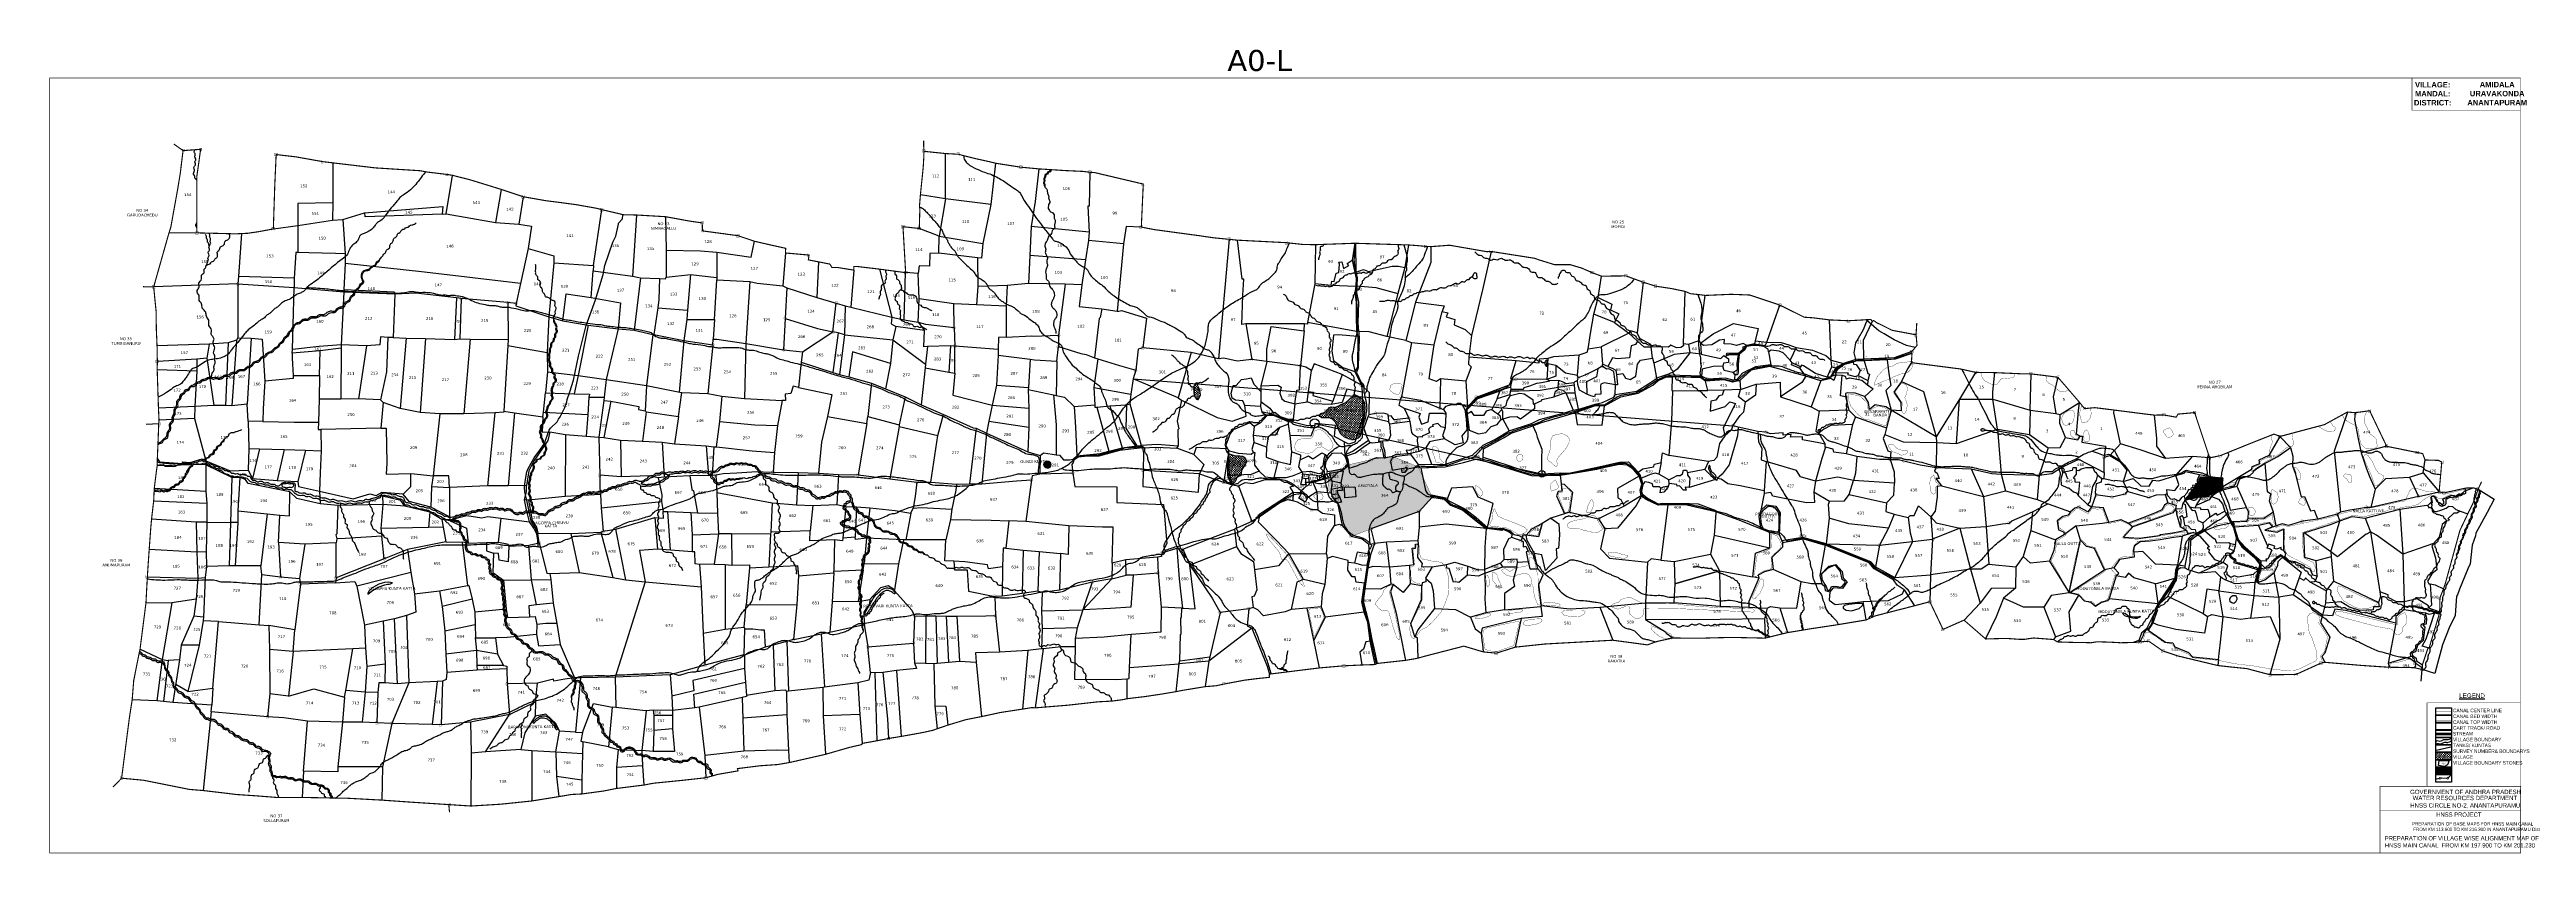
# Model space of a CAD drawing. Header units: inches. Extents: x 732949 to 750565, y 1640350 to 1646067.
import ezdxf
from ezdxf.enums import TextEntityAlignment as Align

# ---------------------------------------------------------------- set-up
doc = ezdxf.new("R2010")
doc.units = ezdxf.units.IN
doc.header["$MEASUREMENT"] = 0
doc.linetypes.add('ACAD_ISO02W100', pattern=[15, 12, -3])
doc.linetypes.add('HIDDEN2', pattern=[0.1875, 0.125, -0.0625])
for name, color, linetype in [('HILL', 223, 'Continuous'), ('PLOT', 7, 'Continuous'), ('PLOT NO', 7, 'Continuous'), ('ROADS', 6, 'Continuous'), ('tank', 4, 'Continuous'), ('TANKS-STREAM', 4, 'Continuous'), ('VILLAGE', 30, 'Continuous'), ('VILLAGE BOUNDRY', 5, 'Continuous'), ('VILLAGE STONES', 240, 'Continuous')]:
    doc.layers.add(name, color=color, linetype=linetype)
doc.styles.add('A', font='arial.ttf')
doc.styles.add('ARIALN', font='ARIALN.TTF')
doc.styles.get("Standard").update_dxf_attribs({"font": 'verdana.ttf'})

msp = doc.modelspace()

# ---------------------------------------------------------------- hatches: boundary and pattern name
at = {"layer": 'PLOT'}
h = msp.add_hatch(dxfattribs=at)
h.set_pattern_fill('DASH', color=256, scale=67.138204, angle=3.5405, style=0)
h.set_pattern_definition([(3.5405362, (322639.157, 703310.476), (7.85799526, 8.89452009), [8.39227553, -8.39227553])])
h.paths.add_polyline_path([(749920, 1641069), (750033, 1641069), (750033, 1641016), (749920, 1641016)])
h = msp.add_hatch(dxfattribs=at)
h.set_pattern_fill('SACNCR', color=1, scale=45.094482, angle=1.5303, style=0)
h.set_pattern_definition([(46.53031993, (322639.157, 703310.476), (-3.068137835, 2.908469924), []), (46.53031993, (322642.1454, 703310.5556), (-3.068137835, 2.908469924), [0, -4.227607725])])
h.paths.add_polyline_path([(749920, 1640963), (750033, 1640963), (750033, 1640910), (749920, 1640910)])
at = {"layer": 'tank'}
h = msp.add_hatch(dxfattribs=at)
h.set_pattern_fill('DASH', color=256, scale=67.1382042, angle=3.5405362, style=0)
h.paths.add_polyline_path([(741093, 1643601), (741107, 1643581), (741114, 1643577), (741119, 1643579), (741134, 1643609), (741132, 1643629), (741127, 1643652), (741109, 1643689), (741101, 1643692), (741096, 1643688), (741088, 1643671), (741087, 1643661), (741088, 1643645), (741088, 1643631), (741091, 1643609)])
h = msp.add_hatch(dxfattribs=at)
h.set_pattern_fill('DASH', color=256, scale=67.1382042, angle=3.5405362, style=0)
h.paths.add_polyline_path([(741978, 1643466), (741991, 1643479), (742015, 1643485), (742028, 1643493), (742035, 1643504), (742040, 1643508), (742052, 1643521), (742065, 1643526), (742086, 1643523), (742091, 1643521), (742124, 1643535), (742132, 1643542), (742141, 1643545), (742168, 1643557), (742187, 1643574), (742204, 1643589), (742216, 1643595), (742224, 1643610), (742235, 1643610), (742257, 1643602), (742289, 1643577), (742302, 1643551), (742304, 1643514), (742297, 1643444), (742284, 1643406), (742279, 1643345), (742271, 1643325), (742267, 1643312), (742256, 1643302), (742233, 1643293), (742221, 1643292), (742197, 1643295), (742159, 1643311), (742130, 1643337), (742112, 1643373), (742102, 1643404), (742095, 1643416), (742088, 1643424), (742076, 1643436), (742066, 1643442), (742047, 1643447), (742012, 1643448), (741997, 1643448), (741983, 1643457), (741979, 1643463)])
h = msp.add_hatch(dxfattribs=at)
h.set_pattern_fill('DASH', color=256, scale=67.1382042, angle=3.5405362, style=0)
edge = h.paths.add_edge_path()
edge.add_line((741340, 1643191), (741368, 1643183))
edge.add_line((741368, 1643183), (741377, 1643180))
edge.add_line((741377, 1643180), (741402, 1643177))
edge.add_line((741402, 1643177), (741415, 1643177))
edge.add_line((741415, 1643177), (741433, 1643174))
edge.add_line((741433, 1643174), (741445, 1643169))
edge.add_line((741445, 1643169), (741454, 1643155))
edge.add_line((741454, 1643155), (741460, 1643147))
edge.add_line((741460, 1643147), (741461, 1643136))
edge.add_line((741461, 1643136), (741455, 1643121))
edge.add_line((741455, 1643121), (741430, 1643081))
edge.add_line((741430, 1643081), (741425, 1643059))
edge.add_line((741425, 1643059), (741424, 1643045))
edge.add_line((741424, 1643045), (741419, 1643038))
edge.add_line((741419, 1643038), (741415, 1643033))
edge.add_line((741415, 1643033), (741408, 1643032))
edge.add_line((741408, 1643032), (741391, 1643018))
edge.add_line((741391, 1643018), (741388, 1643009))
edge.add_line((741388, 1643009), (741379, 1642991))
edge.add_line((741379, 1642991), (741371, 1642986))
edge.add_line((741371, 1642986), (741361, 1642977))
edge.add_line((741361, 1642977), (741345, 1642992))
edge.add_line((741345, 1642992), (741330, 1643037))
edge.add_line((741330, 1643037), (741329, 1643127))
edge.add_line((741329, 1643127), (741334, 1643187))
edge.add_line((741334, 1643187), (741339, 1643191))
at = {"layer": 'TANKS-STREAM'}
h = msp.add_hatch(dxfattribs=at)
h.set_pattern_fill('ANSI34', color=256, scale=1.013466, angle=0.6838, style=0)
h.set_pattern_definition([(45.6837534, (9906.45326, -30996.7143), (-0.5438471857, 0.53101938982), []), (45.6837534, (9906.6324, -30996.7121), (-0.5438471857, 0.53101938982), []), (45.6837534, (9906.81155, -30996.71), (-0.5438471857, 0.53101938982), []), (45.6837534, (9906.9907, -30996.70785), (-0.5438471857, 0.53101938982), [])])
edge = h.paths.add_edge_path()
edge.add_arc((740046, 1643115), 25.3, 0, 360)
at = {"layer": 'VILLAGE', "linetype": 'Continuous'}
h = msp.add_hatch(dxfattribs=at)
h.set_pattern_fill('SACNCR', color=256, scale=45.0944824, angle=1.53031993, style=0)
h.paths.add_polyline_path([(742143, 1642681), (742109, 1642840), (742040, 1642940), (742051, 1643059), (742142, 1643082), (742166, 1643109), (742350, 1643151), (742497, 1643175), (742683, 1643099), (742783, 1642883), (742689, 1642782), (742207, 1642605)])
h = msp.add_hatch(dxfattribs=at)
h.set_pattern_fill('SACNCR', color=256, scale=45.0944824, angle=1.53031993, style=0)
h.paths.add_polyline_path([(748244, 1643029), (748409, 1643022), (748400, 1642929), (748299, 1642890), (748242, 1642882), (748131, 1642860), (748231, 1642997)])
at = {"layer": 'VILLAGE STONES'}
h = msp.add_hatch(color=256, dxfattribs=at)
edge = h.paths.add_edge_path(flags=16)
edge.add_arc((734289, 1644400), 11.1, -4.323, 355.677)
edge = h.paths.add_edge_path()
edge.add_arc((734289, 1644400), 12.5, -4.323, 355.677)
h = msp.add_hatch(color=256, dxfattribs=at)
edge = h.paths.add_edge_path(flags=16)
edge.add_arc((735877, 1644297), 11.1, -4.323, 355.677)
edge = h.paths.add_edge_path()
edge.add_arc((735877, 1644297), 12.5, -4.323, 355.677)
h = msp.add_hatch(color=256, dxfattribs=at)
edge = h.paths.add_edge_path(flags=16)
edge.add_arc((736209, 1644267), 11.1, -4.323, 355.677)
edge = h.paths.add_edge_path()
edge.add_arc((736209, 1644267), 12.5, -4.323, 355.677)
h = msp.add_hatch(color=256, dxfattribs=at)
edge = h.paths.add_edge_path(flags=16)
edge.add_arc((736267, 1644261), 11.1, -4.323, 355.677)
edge = h.paths.add_edge_path()
edge.add_arc((736267, 1644261), 12.5, -4.323, 355.677)
h = msp.add_hatch(color=256, dxfattribs=at)
edge = h.paths.add_edge_path(flags=16)
edge.add_arc((738545, 1644264), 11.1, -4.323, 355.677)
edge = h.paths.add_edge_path()
edge.add_arc((738545, 1644264), 12.5, -4.323, 355.677)
h = msp.add_hatch(color=256, dxfattribs=at)
edge = h.paths.add_edge_path(flags=16)
edge.add_arc((738180, 1644154), 11.1, -4.323, 355.677)
edge = h.paths.add_edge_path()
edge.add_arc((738180, 1644154), 12.5, -4.323, 355.677)
h = msp.add_hatch(color=256, dxfattribs=at)
edge = h.paths.add_edge_path(flags=16)
edge.add_arc((739382, 1644089), 11.1, -4.323, 355.677)
edge = h.paths.add_edge_path()
edge.add_arc((739382, 1644089), 12.5, -4.323, 355.677)
h = msp.add_hatch(color=256, dxfattribs=at)
edge = h.paths.add_edge_path(flags=16)
edge.add_arc((737666, 1643966), 11.1, -4.323, 355.677)
edge = h.paths.add_edge_path()
edge.add_arc((737666, 1643966), 12.5, -4.323, 355.677)
h = msp.add_hatch(color=256, dxfattribs=at)
edge = h.paths.add_edge_path(flags=16)
edge.add_arc((738170, 1643932), 11.1, -4.323, 355.677)
edge = h.paths.add_edge_path()
edge.add_arc((738170, 1643932), 12.5, -4.323, 355.677)
h = msp.add_hatch(color=256, dxfattribs=at)
edge = h.paths.add_edge_path(flags=16)
edge.add_arc((738521, 1644058), 11.1, -4.323, 355.677)
edge = h.paths.add_edge_path()
edge.add_arc((738521, 1644058), 12.5, -4.323, 355.677)
h = msp.add_hatch(color=256, dxfattribs=at)
edge = h.paths.add_edge_path(flags=16)
edge.add_arc((739388, 1643957), 11.1, -4.323, 355.677)
edge = h.paths.add_edge_path()
edge.add_arc((739388, 1643957), 12.5, -4.323, 355.677)
h = msp.add_hatch(color=256, dxfattribs=at)
edge = h.paths.add_edge_path(flags=16)
edge.add_arc((740124, 1643954), 11.1, -4.323, 355.677)
edge = h.paths.add_edge_path()
edge.add_arc((740124, 1643954), 12.5, -4.323, 355.677)
h = msp.add_hatch(color=256, dxfattribs=at)
edge = h.paths.add_edge_path(flags=16)
edge.add_arc((740125, 1644035), 11.1, -4.323, 355.677)
edge = h.paths.add_edge_path()
edge.add_arc((740125, 1644035), 12.5, -4.323, 355.677)
h = msp.add_hatch(color=256, dxfattribs=at)
edge = h.paths.add_edge_path(flags=16)
edge.add_arc((740724, 1643945), 11.1, -4.323, 355.677)
edge = h.paths.add_edge_path()
edge.add_arc((740724, 1643945), 12.5, -4.323, 355.677)
h = msp.add_hatch(color=256, dxfattribs=at)
edge = h.paths.add_edge_path(flags=16)
edge.add_arc((740673, 1643786), 11.1, -4.323, 355.677)
edge = h.paths.add_edge_path()
edge.add_arc((740673, 1643786), 12.5, -4.323, 355.677)
h = msp.add_hatch(color=256, dxfattribs=at)
edge = h.paths.add_edge_path(flags=16)
edge.add_arc((741263, 1643866), 11.1, -4.323, 355.677)
edge = h.paths.add_edge_path()
edge.add_arc((741263, 1643866), 12.5, -4.323, 355.677)
h = msp.add_hatch(color=256, dxfattribs=at)
edge = h.paths.add_edge_path(flags=16)
edge.add_arc((741498, 1643863), 11.1, -4.323, 355.677)
edge = h.paths.add_edge_path()
edge.add_arc((741498, 1643863), 12.5, -4.323, 355.677)
h = msp.add_hatch(color=256, dxfattribs=at)
edge = h.paths.add_edge_path(flags=16)
edge.add_arc((741845, 1643818), 11.1, -4.323, 355.677)
edge = h.paths.add_edge_path()
edge.add_arc((741845, 1643818), 12.5, -4.323, 355.677)
h = msp.add_hatch(color=256, dxfattribs=at)
edge = h.paths.add_edge_path(flags=16)
edge.add_arc((743355, 1643723), 11.1, -4.323, 355.677)
edge = h.paths.add_edge_path()
edge.add_arc((743355, 1643723), 12.5, -4.323, 355.677)
h = msp.add_hatch(color=256, dxfattribs=at)
edge = h.paths.add_edge_path(flags=16)
edge.add_arc((743378, 1643722), 11.1, -4.323, 355.677)
edge = h.paths.add_edge_path()
edge.add_arc((743378, 1643722), 12.5, -4.323, 355.677)
h = msp.add_hatch(color=256, dxfattribs=at)
edge = h.paths.add_edge_path(flags=16)
edge.add_arc((743819, 1643732), 11.1, -4.323, 355.677)
edge = h.paths.add_edge_path()
edge.add_arc((743819, 1643732), 12.5, -4.323, 355.677)
h = msp.add_hatch(color=256, dxfattribs=at)
edge = h.paths.add_edge_path(flags=16)
edge.add_arc((743881, 1643755), 11.1, -4.323, 355.677)
edge = h.paths.add_edge_path()
edge.add_arc((743881, 1643755), 12.5, -4.323, 355.677)
h = msp.add_hatch(color=256, dxfattribs=at)
edge = h.paths.add_edge_path(flags=16)
edge.add_arc((743992, 1643815), 11.1, -4.323, 355.677)
edge = h.paths.add_edge_path()
edge.add_arc((743992, 1643815), 12.5, -4.323, 355.677)
h = msp.add_hatch(color=256, dxfattribs=at)
edge = h.paths.add_edge_path(flags=16)
edge.add_arc((744377, 1643730), 11.1, -4.323, 355.677)
edge = h.paths.add_edge_path()
edge.add_arc((744377, 1643730), 12.5, -4.323, 355.677)
h = msp.add_hatch(color=256, dxfattribs=at)
edge = h.paths.add_edge_path(flags=16)
edge.add_arc((744740, 1643722), 11.1, -4.323, 355.677)
edge = h.paths.add_edge_path()
edge.add_arc((744740, 1643722), 12.5, -4.323, 355.677)
h = msp.add_hatch(color=256, dxfattribs=at)
edge = h.paths.add_edge_path(flags=16)
edge.add_arc((742279, 1643679), 11.1, -4.323, 355.677)
edge = h.paths.add_edge_path()
edge.add_arc((742279, 1643679), 12.5, -4.323, 355.677)
h = msp.add_hatch(color=256, dxfattribs=at)
edge = h.paths.add_edge_path(flags=16)
edge.add_arc((742564, 1643596), 11.1, -4.323, 355.677)
edge = h.paths.add_edge_path()
edge.add_arc((742564, 1643596), 12.5, -4.323, 355.677)
h = msp.add_hatch(color=256, dxfattribs=at)
edge = h.paths.add_edge_path(flags=16)
edge.add_arc((743097, 1643594), 11.1, -4.323, 355.677)
edge = h.paths.add_edge_path()
edge.add_arc((743097, 1643594), 12.5, -4.323, 355.677)
h = msp.add_hatch(color=256, dxfattribs=at)
edge = h.paths.add_edge_path(flags=16)
edge.add_arc((744082, 1643608), 11.1, -4.323, 355.677)
edge = h.paths.add_edge_path()
edge.add_arc((744082, 1643608), 12.5, -4.323, 355.677)
h = msp.add_hatch(color=256, dxfattribs=at)
edge = h.paths.add_edge_path(flags=16)
edge.add_arc((744970, 1643714), 11.1, -4.323, 355.677)
edge = h.paths.add_edge_path()
edge.add_arc((744970, 1643714), 12.5, -4.323, 355.677)
h = msp.add_hatch(color=256, dxfattribs=at)
edge = h.paths.add_edge_path(flags=16)
edge.add_arc((742379, 1643479), 11.1, -4.323, 355.677)
edge = h.paths.add_edge_path()
edge.add_arc((742379, 1643479), 12.5, -4.323, 355.677)
h = msp.add_hatch(color=256, dxfattribs=at)
edge = h.paths.add_edge_path(flags=16)
edge.add_arc((742615, 1643446), 11.1, -4.323, 355.677)
edge = h.paths.add_edge_path()
edge.add_arc((742615, 1643446), 12.5, -4.323, 355.677)
h = msp.add_hatch(color=256, dxfattribs=at)
edge = h.paths.add_edge_path(flags=16)
edge.add_arc((742837, 1643516), 11.1, -4.323, 355.677)
edge = h.paths.add_edge_path()
edge.add_arc((742837, 1643516), 12.5, -4.323, 355.677)
h = msp.add_hatch(color=256, dxfattribs=at)
edge = h.paths.add_edge_path(flags=16)
edge.add_arc((744922, 1643390), 11.1, -4.323, 355.677)
edge = h.paths.add_edge_path()
edge.add_arc((744922, 1643390), 12.5, -4.323, 355.677)
h = msp.add_hatch(color=256, dxfattribs=at)
edge = h.paths.add_edge_path(flags=16)
edge.add_arc((740722, 1643236), 11.1, -4.323, 355.677)
edge = h.paths.add_edge_path()
edge.add_arc((740722, 1643236), 12.5, -4.323, 355.677)
h = msp.add_hatch(color=256, dxfattribs=at)
edge = h.paths.add_edge_path(flags=16)
edge.add_arc((745159, 1643345), 11.1, -4.323, 355.677)
edge = h.paths.add_edge_path()
edge.add_arc((745159, 1643345), 12.5, -4.323, 355.677)
h = msp.add_hatch(color=256, dxfattribs=at)
edge = h.paths.add_edge_path(flags=16)
edge.add_arc((736862, 1643040), 11.1, -4.323, 355.677)
edge = h.paths.add_edge_path()
edge.add_arc((736862, 1643040), 12.5, -4.323, 355.677)
h = msp.add_hatch(color=256, dxfattribs=at)
edge = h.paths.add_edge_path(flags=16)
edge.add_arc((737687, 1643039), 11.1, -4.323, 355.677)
edge = h.paths.add_edge_path()
edge.add_arc((737687, 1643039), 12.5, -4.323, 355.677)
h = msp.add_hatch(color=256, dxfattribs=at)
edge = h.paths.add_edge_path(flags=16)
edge.add_arc((738096, 1643062), 11.1, -4.323, 355.677)
edge = h.paths.add_edge_path()
edge.add_arc((738096, 1643062), 12.5, -4.323, 355.677)
h = msp.add_hatch(color=256, dxfattribs=at)
edge = h.paths.add_edge_path(flags=16)
edge.add_arc((738699, 1643043), 11.1, -4.323, 355.677)
edge = h.paths.add_edge_path()
edge.add_arc((738699, 1643043), 12.5, -4.323, 355.677)
h = msp.add_hatch(color=256, dxfattribs=at)
edge = h.paths.add_edge_path(flags=16)
edge.add_arc((740228, 1643055), 11.1, -4.323, 355.677)
edge = h.paths.add_edge_path()
edge.add_arc((740228, 1643055), 12.5, -4.323, 355.677)
h = msp.add_hatch(color=256, dxfattribs=at)
edge = h.paths.add_edge_path(flags=16)
edge.add_arc((740727, 1643074), 11.1, -4.323, 355.677)
edge = h.paths.add_edge_path()
edge.add_arc((740727, 1643074), 12.5, -4.323, 355.677)
h = msp.add_hatch(color=256, dxfattribs=at)
edge = h.paths.add_edge_path(flags=16)
edge.add_arc((742142, 1643082), 11.1, -4.323, 355.677)
edge = h.paths.add_edge_path()
edge.add_arc((742142, 1643082), 12.5, -4.323, 355.677)
h = msp.add_hatch(color=256, dxfattribs=at)
edge = h.paths.add_edge_path(flags=16)
edge.add_arc((742165, 1643110), 11.1, -4.323, 355.677)
edge = h.paths.add_edge_path()
edge.add_arc((742165, 1643110), 12.5, -4.323, 355.677)
h = msp.add_hatch(color=256, dxfattribs=at)
edge = h.paths.add_edge_path(flags=16)
edge.add_arc((742349, 1643151), 11.1, -4.323, 355.677)
edge = h.paths.add_edge_path()
edge.add_arc((742349, 1643151), 12.5, -4.323, 355.677)
h = msp.add_hatch(color=256, dxfattribs=at)
edge = h.paths.add_edge_path(flags=16)
edge.add_arc((742487, 1643136), 11.1, -4.323, 355.677)
edge = h.paths.add_edge_path()
edge.add_arc((742487, 1643136), 12.5, -4.323, 355.677)
h = msp.add_hatch(color=256, dxfattribs=at)
edge = h.paths.add_edge_path(flags=16)
edge.add_arc((742496, 1643160), 11.1, -4.323, 355.677)
edge = h.paths.add_edge_path()
edge.add_arc((742496, 1643160), 12.5, -4.323, 355.677)
h = msp.add_hatch(color=256, dxfattribs=at)
edge = h.paths.add_edge_path(flags=16)
edge.add_arc((742499, 1643075), 11.1, -4.323, 355.677)
edge = h.paths.add_edge_path()
edge.add_arc((742499, 1643075), 12.5, -4.323, 355.677)
h = msp.add_hatch(color=256, dxfattribs=at)
edge = h.paths.add_edge_path(flags=16)
edge.add_arc((742601, 1643100), 11.1, -4.323, 355.677)
edge = h.paths.add_edge_path()
edge.add_arc((742601, 1643100), 12.5, -4.323, 355.677)
h = msp.add_hatch(color=256, dxfattribs=at)
edge = h.paths.add_edge_path(flags=16)
edge.add_arc((742683, 1643099), 11.1, -4.323, 355.677)
edge = h.paths.add_edge_path()
edge.add_arc((742683, 1643099), 12.5, -4.323, 355.677)
h = msp.add_hatch(color=256, dxfattribs=at)
edge = h.paths.add_edge_path(flags=16)
edge.add_arc((746040, 1643152), 11.1, -4.323, 355.677)
edge = h.paths.add_edge_path()
edge.add_arc((746040, 1643152), 12.5, -4.323, 355.677)
h = msp.add_hatch(color=256, dxfattribs=at)
edge = h.paths.add_edge_path(flags=16)
edge.add_arc((746136, 1643141), 11.1, -4.323, 355.677)
edge = h.paths.add_edge_path()
edge.add_arc((746136, 1643141), 12.5, -4.323, 355.677)
h = msp.add_hatch(color=256, dxfattribs=at)
edge = h.paths.add_edge_path(flags=16)
edge.add_arc((746367, 1643094), 11.1, -4.323, 355.677)
edge = h.paths.add_edge_path()
edge.add_arc((746367, 1643094), 12.5, -4.323, 355.677)
h = msp.add_hatch(color=256, dxfattribs=at)
edge = h.paths.add_edge_path(flags=16)
edge.add_arc((747099, 1643040), 11.1, -4.323, 355.677)
edge = h.paths.add_edge_path()
edge.add_arc((747099, 1643040), 12.5, -4.323, 355.677)
h = msp.add_hatch(color=256, dxfattribs=at)
edge = h.paths.add_edge_path(flags=16)
edge.add_arc((747380, 1643153), 11.1, -4.323, 355.677)
edge = h.paths.add_edge_path()
edge.add_arc((747380, 1643153), 12.5, -4.323, 355.677)
h = msp.add_hatch(color=256, dxfattribs=at)
edge = h.paths.add_edge_path(flags=16)
edge.add_arc((747561, 1643168), 11.1, -4.323, 355.677)
edge = h.paths.add_edge_path()
edge.add_arc((747561, 1643168), 12.5, -4.323, 355.677)
h = msp.add_hatch(color=256, dxfattribs=at)
edge = h.paths.add_edge_path(flags=16)
edge.add_arc((739117, 1642991), 11.1, -4.323, 355.677)
edge = h.paths.add_edge_path()
edge.add_arc((739117, 1642991), 12.5, -4.323, 355.677)
h = msp.add_hatch(color=256, dxfattribs=at)
edge = h.paths.add_edge_path(flags=16)
edge.add_arc((739932, 1643006), 11.1, -4.323, 355.677)
edge = h.paths.add_edge_path()
edge.add_arc((739932, 1643006), 12.5, -4.323, 355.677)
h = msp.add_hatch(color=256, dxfattribs=at)
edge = h.paths.add_edge_path(flags=16)
edge.add_arc((741298, 1642989), 11.1, -4.323, 355.677)
edge = h.paths.add_edge_path()
edge.add_arc((741298, 1642989), 12.5, -4.323, 355.677)
h = msp.add_hatch(color=256, dxfattribs=at)
edge = h.paths.add_edge_path(flags=16)
edge.add_arc((741405, 1642965), 11.1, -4.323, 355.677)
edge = h.paths.add_edge_path()
edge.add_arc((741405, 1642965), 12.5, -4.323, 355.677)
h = msp.add_hatch(color=256, dxfattribs=at)
edge = h.paths.add_edge_path(flags=16)
edge.add_arc((742783, 1642883), 11.1, -4.323, 355.677)
edge = h.paths.add_edge_path()
edge.add_arc((742783, 1642883), 12.5, -4.323, 355.677)
h = msp.add_hatch(color=256, dxfattribs=at)
edge = h.paths.add_edge_path(flags=16)
edge.add_arc((742867, 1642870), 11.1, -4.323, 355.677)
edge = h.paths.add_edge_path()
edge.add_arc((742867, 1642870), 12.5, -4.323, 355.677)
h = msp.add_hatch(color=256, dxfattribs=at)
edge = h.paths.add_edge_path(flags=16)
edge.add_arc((744265, 1642882), 11.1, -4.323, 355.677)
edge = h.paths.add_edge_path()
edge.add_arc((744265, 1642882), 12.5, -4.323, 355.677)
h = msp.add_hatch(color=256, dxfattribs=at)
edge = h.paths.add_edge_path(flags=16)
edge.add_arc((747503, 1642900), 11.1, -4.323, 355.677)
edge = h.paths.add_edge_path()
edge.add_arc((747503, 1642900), 12.5, -4.323, 355.677)
h = msp.add_hatch(color=256, dxfattribs=at)
edge = h.paths.add_edge_path(flags=16)
edge.add_arc((747617, 1642883), 11.1, -4.323, 355.677)
edge = h.paths.add_edge_path()
edge.add_arc((747617, 1642883), 12.5, -4.323, 355.677)
h = msp.add_hatch(color=256, dxfattribs=at)
edge = h.paths.add_edge_path(flags=16)
edge.add_arc((747711, 1642905), 11.1, -4.323, 355.677)
edge = h.paths.add_edge_path()
edge.add_arc((747711, 1642905), 12.5, -4.323, 355.677)
h = msp.add_hatch(color=256, dxfattribs=at)
edge = h.paths.add_edge_path(flags=16)
edge.add_arc((747880, 1642882), 11.1, -4.323, 355.677)
edge = h.paths.add_edge_path()
edge.add_arc((747880, 1642882), 12.5, -4.323, 355.677)
h = msp.add_hatch(color=256, dxfattribs=at)
edge = h.paths.add_edge_path(flags=16)
edge.add_arc((749796, 1642889), 11.1, -4.323, 355.677)
edge = h.paths.add_edge_path()
edge.add_arc((749796, 1642889), 12.5, -4.323, 355.677)
h = msp.add_hatch(color=256, dxfattribs=at)
edge = h.paths.add_edge_path(flags=16)
edge.add_arc((741499, 1642711), 11.1, -4.323, 355.677)
edge = h.paths.add_edge_path()
edge.add_arc((741499, 1642711), 12.5, -4.323, 355.677)
h = msp.add_hatch(color=256, dxfattribs=at)
edge = h.paths.add_edge_path(flags=16)
edge.add_arc((741924, 1642794), 11.1, -4.323, 355.677)
edge = h.paths.add_edge_path()
edge.add_arc((741924, 1642794), 12.5, -4.323, 355.677)
h = msp.add_hatch(color=256, dxfattribs=at)
edge = h.paths.add_edge_path(flags=16)
edge.add_arc((742143, 1642681), 11.1, -4.323, 355.677)
edge = h.paths.add_edge_path()
edge.add_arc((742143, 1642681), 12.5, -4.323, 355.677)
h = msp.add_hatch(color=256, dxfattribs=at)
edge = h.paths.add_edge_path(flags=16)
edge.add_arc((742689, 1642782), 11.1, -4.323, 355.677)
edge = h.paths.add_edge_path()
edge.add_arc((742689, 1642782), 12.5, -4.323, 355.677)
h = msp.add_hatch(color=256, dxfattribs=at)
edge = h.paths.add_edge_path(flags=16)
edge.add_arc((743760, 1642777), 11.1, -4.323, 355.677)
edge = h.paths.add_edge_path()
edge.add_arc((743760, 1642777), 12.5, -4.323, 355.677)
h = msp.add_hatch(color=256, dxfattribs=at)
edge = h.paths.add_edge_path(flags=16)
edge.add_arc((743966, 1642730), 11.1, -4.323, 355.677)
edge = h.paths.add_edge_path()
edge.add_arc((743966, 1642730), 12.5, -4.323, 355.677)
h = msp.add_hatch(color=256, dxfattribs=at)
edge = h.paths.add_edge_path(flags=16)
edge.add_arc((746886, 1642699), 11.1, -4.323, 355.677)
edge = h.paths.add_edge_path()
edge.add_arc((746886, 1642699), 12.5, -4.323, 355.677)
h = msp.add_hatch(color=256, dxfattribs=at)
edge = h.paths.add_edge_path(flags=16)
edge.add_arc((747383, 1642813), 11.1, -4.323, 355.677)
edge = h.paths.add_edge_path()
edge.add_arc((747383, 1642813), 12.5, -4.323, 355.677)
h = msp.add_hatch(color=256, dxfattribs=at)
edge = h.paths.add_edge_path(flags=16)
edge.add_arc((748057, 1642831), 11.1, -4.323, 355.677)
edge = h.paths.add_edge_path()
edge.add_arc((748057, 1642831), 12.5, -4.323, 355.677)
h = msp.add_hatch(color=256, dxfattribs=at)
edge = h.paths.add_edge_path(flags=16)
edge.add_arc((748359, 1642676), 11.1, -4.323, 355.677)
edge = h.paths.add_edge_path()
edge.add_arc((748359, 1642676), 12.5, -4.323, 355.677)
h = msp.add_hatch(color=256, dxfattribs=at)
edge = h.paths.add_edge_path(flags=16)
edge.add_arc((748427, 1642691), 11.1, -4.323, 355.677)
edge = h.paths.add_edge_path()
edge.add_arc((748427, 1642691), 12.5, -4.323, 355.677)
h = msp.add_hatch(color=256, dxfattribs=at)
edge = h.paths.add_edge_path(flags=16)
edge.add_arc((748576, 1642716), 11.1, -4.323, 355.677)
edge = h.paths.add_edge_path()
edge.add_arc((748576, 1642716), 12.5, -4.323, 355.677)
h = msp.add_hatch(color=256, dxfattribs=at)
edge = h.paths.add_edge_path(flags=16)
edge.add_arc((748699, 1642735), 11.1, -4.323, 355.677)
edge = h.paths.add_edge_path()
edge.add_arc((748699, 1642735), 12.5, -4.323, 355.677)
h = msp.add_hatch(color=256, dxfattribs=at)
edge = h.paths.add_edge_path(flags=16)
edge.add_arc((748785, 1642679), 11.1, -4.323, 355.677)
edge = h.paths.add_edge_path()
edge.add_arc((748785, 1642679), 12.5, -4.323, 355.677)
h = msp.add_hatch(color=256, dxfattribs=at)
edge = h.paths.add_edge_path(flags=16)
edge.add_arc((748971, 1642712), 11.1, -4.323, 355.677)
edge = h.paths.add_edge_path()
edge.add_arc((748971, 1642712), 12.5, -4.323, 355.677)
h = msp.add_hatch(color=256, dxfattribs=at)
edge = h.paths.add_edge_path(flags=16)
edge.add_arc((749220, 1642763), 11.1, -4.323, 355.677)
edge = h.paths.add_edge_path()
edge.add_arc((749220, 1642763), 12.5, -4.323, 355.677)
h = msp.add_hatch(color=256, dxfattribs=at)
edge = h.paths.add_edge_path(flags=16)
edge.add_arc((749426, 1642811), 11.1, -4.323, 355.677)
edge = h.paths.add_edge_path()
edge.add_arc((749426, 1642811), 12.5, -4.323, 355.677)
h = msp.add_hatch(color=256, dxfattribs=at)
edge = h.paths.add_edge_path(flags=16)
edge.add_arc((736430, 1642559), 11.1, -4.323, 355.677)
edge = h.paths.add_edge_path()
edge.add_arc((736430, 1642559), 12.5, -4.323, 355.677)
h = msp.add_hatch(color=256, dxfattribs=at)
edge = h.paths.add_edge_path(flags=16)
edge.add_arc((736887, 1642641), 11.1, -4.323, 355.677)
edge = h.paths.add_edge_path()
edge.add_arc((736887, 1642641), 12.5, -4.323, 355.677)
h = msp.add_hatch(color=256, dxfattribs=at)
edge = h.paths.add_edge_path(flags=16)
edge.add_arc((740859, 1642489), 11.1, -4.323, 355.677)
edge = h.paths.add_edge_path()
edge.add_arc((740859, 1642489), 12.5, -4.323, 355.677)
h = msp.add_hatch(color=256, dxfattribs=at)
edge = h.paths.add_edge_path(flags=16)
edge.add_arc((741010, 1642513), 11.1, -4.323, 355.677)
edge = h.paths.add_edge_path()
edge.add_arc((741010, 1642513), 12.5, -4.323, 355.677)
h = msp.add_hatch(color=256, dxfattribs=at)
edge = h.paths.add_edge_path(flags=16)
edge.add_arc((742207, 1642605), 11.1, -4.323, 355.677)
edge = h.paths.add_edge_path()
edge.add_arc((742207, 1642605), 12.5, -4.323, 355.677)
h = msp.add_hatch(color=256, dxfattribs=at)
edge = h.paths.add_edge_path(flags=16)
edge.add_arc((742347, 1642659), 11.1, -4.323, 355.677)
edge = h.paths.add_edge_path()
edge.add_arc((742347, 1642659), 12.5, -4.323, 355.677)
h = msp.add_hatch(color=256, dxfattribs=at)
edge = h.paths.add_edge_path(flags=16)
edge.add_arc((742372, 1642554), 11.1, -4.323, 355.677)
edge = h.paths.add_edge_path()
edge.add_arc((742372, 1642554), 12.5, -4.323, 355.677)
h = msp.add_hatch(color=256, dxfattribs=at)
edge = h.paths.add_edge_path(flags=16)
edge.add_arc((743166, 1642660), 11.1, -4.323, 355.677)
edge = h.paths.add_edge_path()
edge.add_arc((743166, 1642660), 12.5, -4.323, 355.677)
h = msp.add_hatch(color=256, dxfattribs=at)
edge = h.paths.add_edge_path(flags=16)
edge.add_arc((743351, 1642621), 11.1, -4.323, 355.677)
edge = h.paths.add_edge_path()
edge.add_arc((743351, 1642621), 12.5, -4.323, 355.677)
h = msp.add_hatch(color=256, dxfattribs=at)
edge = h.paths.add_edge_path(flags=16)
edge.add_arc((743414, 1642574), 11.1, -4.323, 355.677)
edge = h.paths.add_edge_path()
edge.add_arc((743414, 1642574), 12.5, -4.323, 355.677)
h = msp.add_hatch(color=256, dxfattribs=at)
edge = h.paths.add_edge_path(flags=16)
edge.add_arc((743428, 1642613), 11.1, -4.323, 355.677)
edge = h.paths.add_edge_path()
edge.add_arc((743428, 1642613), 12.5, -4.323, 355.677)
h = msp.add_hatch(color=256, dxfattribs=at)
edge = h.paths.add_edge_path(flags=16)
edge.add_arc((743490, 1642655), 11.1, -4.323, 355.677)
edge = h.paths.add_edge_path()
edge.add_arc((743490, 1642655), 12.5, -4.323, 355.677)
h = msp.add_hatch(color=256, dxfattribs=at)
edge = h.paths.add_edge_path(flags=16)
edge.add_arc((744010, 1642659), 11.1, -4.323, 355.677)
edge = h.paths.add_edge_path()
edge.add_arc((744010, 1642659), 12.5, -4.323, 355.677)
h = msp.add_hatch(color=256, dxfattribs=at)
edge = h.paths.add_edge_path(flags=16)
edge.add_arc((745185, 1642632), 11.1, -4.323, 355.677)
edge = h.paths.add_edge_path()
edge.add_arc((745185, 1642632), 12.5, -4.323, 355.677)
h = msp.add_hatch(color=256, dxfattribs=at)
edge = h.paths.add_edge_path(flags=16)
edge.add_arc((745250, 1642618), 11.1, -4.323, 355.677)
edge = h.paths.add_edge_path()
edge.add_arc((745250, 1642618), 12.5, -4.323, 355.677)
h = msp.add_hatch(color=256, dxfattribs=at)
edge = h.paths.add_edge_path(flags=16)
edge.add_arc((745274, 1642562), 11.1, -4.323, 355.677)
edge = h.paths.add_edge_path()
edge.add_arc((745274, 1642562), 12.5, -4.323, 355.677)
h = msp.add_hatch(color=256, dxfattribs=at)
edge = h.paths.add_edge_path(flags=16)
edge.add_arc((745963, 1642541), 11.1, -4.323, 355.677)
edge = h.paths.add_edge_path()
edge.add_arc((745963, 1642541), 12.5, -4.323, 355.677)
h = msp.add_hatch(color=256, dxfattribs=at)
edge = h.paths.add_edge_path(flags=16)
edge.add_arc((746341, 1642584), 11.1, -4.323, 355.677)
edge = h.paths.add_edge_path()
edge.add_arc((746341, 1642584), 12.5, -4.323, 355.677)
h = msp.add_hatch(color=256, dxfattribs=at)
edge = h.paths.add_edge_path(flags=16)
edge.add_arc((748150, 1642628), 11.1, -4.323, 355.677)
edge = h.paths.add_edge_path()
edge.add_arc((748150, 1642628), 12.5, -4.323, 355.677)
h = msp.add_hatch(color=256, dxfattribs=at)
edge = h.paths.add_edge_path(flags=16)
edge.add_arc((734065, 1642390), 11.1, -4.323, 355.677)
edge = h.paths.add_edge_path()
edge.add_arc((734065, 1642390), 12.5, -4.323, 355.677)
h = msp.add_hatch(color=256, dxfattribs=at)
edge = h.paths.add_edge_path(flags=16)
edge.add_arc((734591, 1642317), 11.1, -4.323, 355.677)
edge = h.paths.add_edge_path()
edge.add_arc((734591, 1642317), 12.5, -4.323, 355.677)
h = msp.add_hatch(color=256, dxfattribs=at)
edge = h.paths.add_edge_path(flags=16)
edge.add_arc((735330, 1642446), 11.1, -4.323, 355.677)
edge = h.paths.add_edge_path()
edge.add_arc((735330, 1642446), 12.5, -4.323, 355.677)
h = msp.add_hatch(color=256, dxfattribs=at)
edge = h.paths.add_edge_path(flags=16)
edge.add_arc((740834, 1642343), 11.1, -4.323, 355.677)
edge = h.paths.add_edge_path()
edge.add_arc((740834, 1642343), 12.5, -4.323, 355.677)
h = msp.add_hatch(color=256, dxfattribs=at)
edge = h.paths.add_edge_path(flags=16)
edge.add_arc((734733, 1642265), 11.1, -4.323, 355.677)
edge = h.paths.add_edge_path()
edge.add_arc((734733, 1642265), 12.5, -4.323, 355.677)
h = msp.add_hatch(color=256, dxfattribs=at)
edge = h.paths.add_edge_path(flags=16)
edge.add_arc((734986, 1642309), 11.1, -4.323, 355.677)
edge = h.paths.add_edge_path()
edge.add_arc((734986, 1642309), 12.5, -4.323, 355.677)
h = msp.add_hatch(color=256, dxfattribs=at)
edge = h.paths.add_edge_path(flags=16)
edge.add_arc((739672, 1642179), 11.1, -4.323, 355.677)
edge = h.paths.add_edge_path()
edge.add_arc((739672, 1642179), 12.5, -4.323, 355.677)
h = msp.add_hatch(color=256, dxfattribs=at)
edge = h.paths.add_edge_path(flags=16)
edge.add_arc((740363, 1642280), 11.1, -4.323, 355.677)
edge = h.paths.add_edge_path()
edge.add_arc((740363, 1642280), 12.5, -4.323, 355.677)
h = msp.add_hatch(color=256, dxfattribs=at)
edge = h.paths.add_edge_path(flags=16)
edge.add_arc((738742, 1641979), 11.1, -4.323, 355.677)
edge = h.paths.add_edge_path()
edge.add_arc((738742, 1641979), 12.5, -4.323, 355.677)
h = msp.add_hatch(color=256, dxfattribs=at)
edge = h.paths.add_edge_path(flags=16)
edge.add_arc((739102, 1642038), 11.1, -4.323, 355.677)
edge = h.paths.add_edge_path()
edge.add_arc((739102, 1642038), 12.5, -4.323, 355.677)
h = msp.add_hatch(color=256, dxfattribs=at)
edge = h.paths.add_edge_path(flags=16)
edge.add_arc((739676, 1642041), 11.1, -4.323, 355.677)
edge = h.paths.add_edge_path()
edge.add_arc((739676, 1642041), 12.5, -4.323, 355.677)
h = msp.add_hatch(color=256, dxfattribs=at)
edge = h.paths.add_edge_path(flags=16)
edge.add_arc((741274, 1642064), 11.1, -4.323, 355.677)
edge = h.paths.add_edge_path()
edge.add_arc((741274, 1642064), 12.5, -4.323, 355.677)
h = msp.add_hatch(color=256, dxfattribs=at)
edge = h.paths.add_edge_path(flags=16)
edge.add_arc((741478, 1642090), 11.1, -4.323, 355.677)
edge = h.paths.add_edge_path()
edge.add_arc((741478, 1642090), 12.5, -4.323, 355.677)
h = msp.add_hatch(color=256, dxfattribs=at)
edge = h.paths.add_edge_path(flags=16)
edge.add_arc((738190, 1641856), 11.1, -4.323, 355.677)
edge = h.paths.add_edge_path()
edge.add_arc((738190, 1641856), 12.5, -4.323, 355.677)
h = msp.add_hatch(color=256, dxfattribs=at)
edge = h.paths.add_edge_path(flags=16)
edge.add_arc((738241, 1641871), 11.1, -4.323, 355.677)
edge = h.paths.add_edge_path()
edge.add_arc((738241, 1641871), 12.5, -4.323, 355.677)
h = msp.add_hatch(color=256, dxfattribs=at)
edge = h.paths.add_edge_path(flags=16)
edge.add_arc((738768, 1641819), 11.1, -4.323, 355.677)
edge = h.paths.add_edge_path()
edge.add_arc((738768, 1641819), 12.5, -4.323, 355.677)
h = msp.add_hatch(color=256, dxfattribs=at)
edge = h.paths.add_edge_path(flags=16)
edge.add_arc((739092, 1641846), 11.1, -4.323, 355.677)
edge = h.paths.add_edge_path()
edge.add_arc((739092, 1641846), 12.5, -4.323, 355.677)
h = msp.add_hatch(color=256, dxfattribs=at)
edge = h.paths.add_edge_path(flags=16)
edge.add_arc((737610, 1641688), 11.1, -4.323, 355.677)
edge = h.paths.add_edge_path()
edge.add_arc((737610, 1641688), 12.5, -4.323, 355.677)
h = msp.add_hatch(color=256, dxfattribs=at)
edge = h.paths.add_edge_path(flags=16)
edge.add_arc((736205, 1641556), 11.1, -4.323, 355.677)
edge = h.paths.add_edge_path()
edge.add_arc((736205, 1641556), 12.5, -4.323, 355.677)
h = msp.add_hatch(color=256, dxfattribs=at)
edge = h.paths.add_edge_path(flags=16)
edge.add_arc((734499, 1641322), 11.1, -4.323, 355.677)
edge = h.paths.add_edge_path()
edge.add_arc((734499, 1641322), 12.5, -4.323, 355.677)
h = msp.add_hatch(color=256, dxfattribs=at)
edge = h.paths.add_edge_path(flags=16)
edge.add_arc((735276, 1641278), 11.1, -4.323, 355.677)
edge = h.paths.add_edge_path()
edge.add_arc((735276, 1641278), 12.5, -4.323, 355.677)
h = msp.add_hatch(color=256, dxfattribs=at)
edge = h.paths.add_edge_path(flags=16)
edge.add_arc((735383, 1641275), 11.1, -4.323, 355.677)
edge = h.paths.add_edge_path()
edge.add_arc((735383, 1641275), 12.5, -4.323, 355.677)
h = msp.add_hatch(color=256, dxfattribs=at)
edge = h.paths.add_edge_path(flags=16)
edge.add_arc((735730, 1641264), 11.1, -4.323, 355.677)
edge = h.paths.add_edge_path()
edge.add_arc((735730, 1641264), 12.5, -4.323, 355.677)
h = msp.add_hatch(color=256, dxfattribs=at)
edge = h.paths.add_edge_path(flags=16)
edge.add_arc((736220, 1641338), 11.1, -4.323, 355.677)
edge = h.paths.add_edge_path()
edge.add_arc((736220, 1641338), 12.5, -4.323, 355.677)

# ---------------------------------------------------------------- linework, layer by layer
at = {"layer": 'HILL', "ltscale": 10, "const_width": 2.03}
for points in [[(746193, 1643800), (746203, 1643825), (746201, 1643839), (746186, 1643850), (746168, 1643846), (746122, 1643838), (746108, 1643840), (746084, 1643832), (746056, 1643815), (746025, 1643811), (745991, 1643788), (745950, 1643743), (745928, 1643694), (745929, 1643680), (745931, 1643680), (745990, 1643707), (746017, 1643716), (746033, 1643722), (746072, 1643743), (746081, 1643746), (746133, 1643766), (746146, 1643766), (746164, 1643770), (746188, 1643793), (746193, 1643800)], [(746684, 1643770), (746694, 1643736), (746710, 1643712), (746741, 1643695), (746766, 1643685), (746784, 1643684), (746797, 1643686), (746802, 1643688), (746821, 1643715), (746833, 1643728), (746842, 1643730), (746850, 1643731), (746880, 1643728), (746913, 1643735), (746918, 1643738), (746922, 1643743), (746924, 1643748), (746926, 1643754), (746926, 1643763)], [(747155, 1643746), (747152, 1643711), (747168, 1643693), (747196, 1643680), (747233, 1643645), (747249, 1643635), (747262, 1643634), (747288, 1643637), (747313, 1643644)], [(742481, 1643649), (742488, 1643679), (742506, 1643690), (742530, 1643693), (742546, 1643689), (742558, 1643691), (742569, 1643681), (742566, 1643663), (742558, 1643638), (742548, 1643618), (742537, 1643612), (742511, 1643621), (742489, 1643637), (742481, 1643649)], [(746003, 1643391), (745943, 1643413), (745882, 1643436), (745853, 1643440), (745813, 1643469), (745761, 1643528), (745745, 1643570), (745742, 1643611), (745743, 1643613), (745801, 1643609), (745820, 1643603), (745836, 1643593), (745875, 1643555), (745882, 1643514), (745889, 1643501), (745890, 1643501), (745896, 1643499), (745924, 1643518), (745935, 1643524), (745947, 1643526), (745965, 1643528), (745998, 1643521), (746027, 1643503), (746030, 1643498), (746031, 1643496), (746024, 1643442), (746012, 1643399), (746003, 1643391)], [(746160, 1643668), (746157, 1643678), (746128, 1643695), (746120, 1643694), (746080, 1643640), (746078, 1643626), (746125, 1643554), (746123, 1643505), (746125, 1643488), (746132, 1643480), (746138, 1643478), (746148, 1643484), (746156, 1643500), (746162, 1643542), (746144, 1643593), (746152, 1643607), (746160, 1643639), (746163, 1643654), (746160, 1643668)], [(747262, 1643450), (747274, 1643475), (747303, 1643497), (747322, 1643501), (747334, 1643498), (747341, 1643498), (747345, 1643493), (747352, 1643475), (747350, 1643456), (747345, 1643441), (747343, 1643428), (747332, 1643410), (747312, 1643403), (747294, 1643394), (747284, 1643393), (747270, 1643406), (747260, 1643435), (747262, 1643450)], [(747467, 1643517), (747469, 1643474), (747462, 1643445), (747440, 1643419), (747425, 1643411), (747412, 1643411), (747401, 1643418), (747393, 1643457), (747386, 1643468), (747391, 1643500), (747403, 1643538)], [(749169, 1643421), (749190, 1643389), (749201, 1643383), (749208, 1643374), (749202, 1643361), (749191, 1643349), (749171, 1643350), (749165, 1643347), (749132, 1643358), (749083, 1643387)], [(749431, 1643495), (749419, 1643470), (749412, 1643450), (749411, 1643440), (749415, 1643428), (749415, 1643410), (749428, 1643385), (749442, 1643352), (749451, 1643336), (749483, 1643311), (749495, 1643299), (749504, 1643247), (749500, 1643238), (749485, 1643231), (749467, 1643229), (749417, 1643233), (749390, 1643259), (749378, 1643300), (749371, 1643353), (749365, 1643378), (749343, 1643395), (749290, 1643423), (749270, 1643442), (749263, 1643450), (749257, 1643470)], [(741847, 1643202), (741813, 1643215), (741804, 1643237), (741810, 1643269), (741827, 1643290), (741858, 1643299), (741881, 1643301), (741920, 1643300), (741934, 1643317), (741945, 1643352), (741957, 1643360), (741985, 1643364), (742000, 1643358), (742024, 1643340), (742060, 1643296), (742079, 1643256), (742072, 1643236), (742061, 1643223), (742046, 1643214), (742014, 1643233), (741999, 1643242), (741962, 1643233), (741934, 1643205), (741902, 1643193), (741847, 1643202)], [(742809, 1643138), (742785, 1643205), (742782, 1643227), (742792, 1643246), (742809, 1643242), (742822, 1643231), (742829, 1643218), (742832, 1643188), (742837, 1643160), (742849, 1643142), (742862, 1643131), (742865, 1643129), (742853, 1643122), (742809, 1643134), (742809, 1643138)], [(743624, 1643133), (743658, 1643103), (743668, 1643103), (743673, 1643112), (743668, 1643145), (743684, 1643172), (743732, 1643227), (743748, 1643255), (743758, 1643278), (743759, 1643293), (743756, 1643302), (743743, 1643319), (743707, 1643336), (743662, 1643328), (743639, 1643319), (743626, 1643289), (743627, 1643247), (743622, 1643222), (743604, 1643172), (743603, 1643154), (743609, 1643142), (743624, 1643133)], [(746027, 1643243), (746032, 1643258), (746063, 1643257), (746081, 1643237), (746088, 1643229), (746135, 1643212), (746151, 1643218), (746165, 1643211), (746159, 1643195), (746142, 1643186), (746117, 1643181), (746097, 1643194), (746076, 1643200), (746067, 1643203), (746052, 1643210), (746027, 1643243)], [(747321, 1643348), (747328, 1643356), (747336, 1643359), (747342, 1643360), (747350, 1643353), (747353, 1643348), (747355, 1643335), (747357, 1643329), (747361, 1643325), (747371, 1643320), (747376, 1643317), (747382, 1643316), (747380, 1643303), (747375, 1643298), (747362, 1643298), (747348, 1643303), (747337, 1643310), (747328, 1643321), (747321, 1643332), (747320, 1643337), (747321, 1643348)], [(747417, 1643317), (747413, 1643327), (747421, 1643352), (747428, 1643360), (747435, 1643362), (747442, 1643356), (747446, 1643353), (747456, 1643322), (747460, 1643303), (747460, 1643293), (747451, 1643282), (747440, 1643276), (747424, 1643278), (747417, 1643289), (747419, 1643304), (747417, 1643317)], [(747987, 1643341), (747986, 1643359), (748002, 1643369), (748026, 1643376), (748040, 1643363), (748050, 1643347), (748053, 1643327), (748042, 1643315), (748022, 1643306), (748007, 1643312), (747987, 1643341)], [(748608, 1643071), (748611, 1643066), (748629, 1643079), (748641, 1643089), (748673, 1643109), (748713, 1643137), (748786, 1643176), (748809, 1643192), (748854, 1643231), (748869, 1643239), (748875, 1643242), (748883, 1643246), (748898, 1643246), (748905, 1643254), (748906, 1643282), (748903, 1643299), (748902, 1643311), (748899, 1643327), (748896, 1643338)], [(748608, 1643071), (748615, 1643083), (748627, 1643099), (748660, 1643110), (748675, 1643123), (748675, 1643130), (748672, 1643139), (748674, 1643143), (748724, 1643165), (748747, 1643180), (748738, 1643215), (748746, 1643244), (748758, 1643273), (748752, 1643307), (748754, 1643326)], [(743390, 1643142), (743399, 1643138), (743418, 1643141), (743427, 1643153), (743429, 1643163), (743427, 1643179), (743418, 1643186), (743402, 1643189), (743388, 1643181), (743383, 1643165), (743385, 1643151), (743390, 1643142)], [(746365, 1642957), (746386, 1642974), (746365, 1642993), (746356, 1643021), (746351, 1643039), (746350, 1643042), (746329, 1643022), (746322, 1642990), (746325, 1642934), (746335, 1642912), (746347, 1642905), (746360, 1642911), (746364, 1642919), (746360, 1642952), (746365, 1642957)], [(748929, 1643037), (748927, 1643055), (748915, 1643090), (748913, 1643095), (748915, 1643098), (748925, 1643094), (748943, 1643076), (748956, 1643052), (748960, 1643024), (748959, 1643013), (748949, 1643007), (748940, 1643009), (748929, 1643036), (748929, 1643037)], [(749264, 1643031), (749267, 1643041), (749279, 1643049), (749302, 1643046), (749314, 1643042), (749322, 1643028), (749323, 1643015), (749321, 1643003), (749317, 1642988), (749310, 1642985), (749302, 1642987), (749291, 1643008), (749264, 1643031)], [(749485, 1642971), (749461, 1643041), (749412, 1643150), (749408, 1643170), (749411, 1643181), (749415, 1643187), (749419, 1643189), (749438, 1643180), (749470, 1643135), (749492, 1643084), (749514, 1643054), (749546, 1643037), (749550, 1643019), (749530, 1642990), (749505, 1642967), (749487, 1642968), (749485, 1642971)], [(741941, 1642888), (741958, 1642868), (741972, 1642861), (741997, 1642865), (742004, 1642872), (742007, 1642887), (742002, 1642903), (741995, 1642908), (741989, 1642910), (741985, 1642912), (741967, 1642911), (741940, 1642893), (741941, 1642888)], [(743092, 1642967), (743120, 1642950), (743137, 1642928), (743140, 1642909), (743135, 1642893), (743125, 1642890), (743107, 1642905), (743094, 1642929), (743090, 1642951), (743089, 1642962), (743092, 1642967)], [(743625, 1642976), (743651, 1643003), (743656, 1643006), (743660, 1643005), (743680, 1642961), (743677, 1642946), (743673, 1642942), (743659, 1642937), (743647, 1642933), (743634, 1642927), (743628, 1642929), (743625, 1642976)], [(743679, 1642900), (743705, 1642829), (743726, 1642776), (743732, 1642774), (743745, 1642777), (743754, 1642790), (743760, 1642835), (743768, 1642884), (743773, 1642912), (743766, 1642926), (743746, 1642943), (743713, 1642947), (743709, 1642919), (743685, 1642914), (743679, 1642900)], [(743886, 1642772), (743894, 1642771), (743912, 1642781), (743926, 1642811), (743930, 1642845), (743920, 1642865), (743911, 1642863), (743891, 1642823), (743883, 1642791), (743883, 1642775), (743886, 1642772)], [(748453, 1642970), (748465, 1642984), (748481, 1642991), (748488, 1642989), (748491, 1642984), (748477, 1642972), (748471, 1642969), (748457, 1642967), (748453, 1642970)], [(749056, 1642355), (749065, 1642380), (749049, 1642419), (748981, 1642451), (748971, 1642580), (748971, 1642628), (748973, 1642632), (749046, 1642657), (749227, 1642719), (749332, 1642755), (749356, 1642752), (749398, 1642743), (749424, 1642747), (749491, 1642766), (749526, 1642768), (749583, 1642792), (749629, 1642796), (749686, 1642812), (749747, 1642819), (749794, 1642832), (749840, 1642870), (749879, 1642893), (749892, 1642899), (749901, 1642897), (749910, 1642897), (749942, 1642872), (749962, 1642871), (750022, 1642901), (750062, 1642896), (750083, 1642909), (750099, 1642910), (750120, 1642924), (750122, 1642937), (749979, 1642904), (749900, 1642923), (749846, 1642927), (749769, 1642950), (749753, 1642946), (749736, 1642930), (749702, 1642859), (749685, 1642850), (749669, 1642852), (749558, 1642827), (749440, 1642804), (749395, 1642797), (749309, 1642782), (749251, 1642767), (749192, 1642745), (749009, 1642705), (748885, 1642678), (748867, 1642674), (748832, 1642686), (748791, 1642670), (748769, 1642700), (748760, 1642728), (748760, 1642760), (748716, 1642735), (748685, 1642724), (748597, 1642722), (748577, 1642709), (748497, 1642705), (748489, 1642699), (748488, 1642691), (748492, 1642683), (748496, 1642681), (748654, 1642690), (748690, 1642699), (748723, 1642705), (748743, 1642705), (748759, 1642690), (748762, 1642680), (748760, 1642669), (748743, 1642659), (748725, 1642652), (748730, 1642648), (748786, 1642642), (748828, 1642658), (748835, 1642660), (748843, 1642657), (748848, 1642644), (748845, 1642604), (748842, 1642557), (748845, 1642518), (748854, 1642495), (748864, 1642474), (748887, 1642460), (748940, 1642434), (749006, 1642397), (749022, 1642388), (749026, 1642383), (749033, 1642374), (749037, 1642360), (749045, 1642354), (749052, 1642354), (749056, 1642355)], [(748748, 1642865), (748755, 1642901), (748748, 1642926), (748753, 1642935), (748763, 1642935), (748793, 1642915), (748796, 1642912), (748799, 1642885), (748796, 1642861), (748781, 1642841), (748767, 1642833), (748753, 1642839), (748748, 1642865)], [(748946, 1642844), (748948, 1642862), (748955, 1642872), (748969, 1642880), (748977, 1642877), (748985, 1642873), (748993, 1642845), (748988, 1642831), (748982, 1642825), (748961, 1642830), (748959, 1642836), (748954, 1642839), (748949, 1642839), (748946, 1642844)], [(743227, 1642800), (743238, 1642774), (743252, 1642748), (743301, 1642725), (743382, 1642695), (743438, 1642670), (743459, 1642652), (743451, 1642638), (743430, 1642623), (743415, 1642616), (743398, 1642616), (743353, 1642644), (743311, 1642664), (743294, 1642668), (743274, 1642669), (743239, 1642674), (743202, 1642675), (743193, 1642684), (743192, 1642690), (743209, 1642725), (743215, 1642778), (743224, 1642800), (743227, 1642800)], [(743474, 1642622), (743481, 1642636), (743543, 1642677), (743554, 1642683), (743557, 1642681), (743541, 1642633), (743534, 1642615), (743523, 1642609), (743473, 1642619), (743474, 1642622)], [(743744, 1642690), (743759, 1642704), (743789, 1642716), (743860, 1642730), (743896, 1642742), (743911, 1642750), (743929, 1642754), (743946, 1642745), (743972, 1642695), (743990, 1642667), (743996, 1642661), (743990, 1642652), (743972, 1642639), (743958, 1642632), (743921, 1642634), (743858, 1642649), (743815, 1642664), (743769, 1642662), (743753, 1642665), (743748, 1642670), (743745, 1642678), (743744, 1642690)], [(747266, 1642598), (747228, 1642574), (747218, 1642564), (747221, 1642537), (747212, 1642484), (747184, 1642433), (747224, 1642363), (747308, 1642215), (747312, 1642226), (747349, 1642411), (747389, 1642577), (747392, 1642584), (747400, 1642583), (747443, 1642538), (747497, 1642526), (747562, 1642387), (747569, 1642373), (747571, 1642360), (747534, 1642333), (747328, 1642206), (747333, 1642204), (747381, 1642195), (747413, 1642162), (747431, 1642145), (747473, 1642141), (747493, 1642126), (747499, 1642113), (747541, 1642140), (747566, 1642146), (747586, 1642156), (747609, 1642232), (747636, 1642320), (747642, 1642339), (747613, 1642369), (747612, 1642377), (747665, 1642446), (747696, 1642459), (747754, 1642461), (747767, 1642466), (747764, 1642498), (747775, 1642542), (747802, 1642570), (747876, 1642578), (748040, 1642605), (748129, 1642617), (748135, 1642620), (748137, 1642629), (748125, 1642635), (748059, 1642625), (747934, 1642603), (747801, 1642585), (747709, 1642588), (747694, 1642594), (747694, 1642600), (747718, 1642633), (747760, 1642673), (747772, 1642683), (747848, 1642707), (747945, 1642743), (748044, 1642780), (748059, 1642801), (748056, 1642812), (748043, 1642822), (748017, 1642831), (747999, 1642820), (747981, 1642790), (747972, 1642784), (747872, 1642742), (747791, 1642711), (747738, 1642692), (747694, 1642707), (747676, 1642717), (747645, 1642706), (747592, 1642696), (747583, 1642707), (747552, 1642794), (747539, 1642801), (747512, 1642798), (747479, 1642804), (747446, 1642766), (747381, 1642801), (747365, 1642803), (747310, 1642751), (747307, 1642748), (747268, 1642736), (747237, 1642713), (747239, 1642671), (747257, 1642654), (747274, 1642647), (747283, 1642632), (747287, 1642632), (747292, 1642621), (747284, 1642609), (747266, 1642598)], [(748339, 1642672), (748348, 1642687), (748376, 1642695), (748397, 1642697), (748414, 1642701), (748438, 1642705), (748449, 1642693), (748444, 1642677), (748426, 1642664), (748377, 1642655), (748368, 1642657), (748354, 1642655), (748345, 1642659), (748339, 1642672)], [(748596, 1642781), (748588, 1642798), (748587, 1642807), (748594, 1642813), (748612, 1642813), (748629, 1642801), (748634, 1642793), (748637, 1642777), (748632, 1642763), (748621, 1642754), (748612, 1642752), (748597, 1642755), (748594, 1642766), (748594, 1642775), (748596, 1642781)], [(741875, 1642250), (741867, 1642249), (741836, 1642282), (741759, 1642426), (741744, 1642439), (741714, 1642441), (741708, 1642452), (741698, 1642488), (741617, 1642588), (741606, 1642611), (741602, 1642622), (741613, 1642619), (741649, 1642584), (741758, 1642466), (741820, 1642368), (741864, 1642278), (741875, 1642250)], [(742663, 1641886), (742652, 1641877), (742638, 1641886), (742629, 1641905), (742622, 1641952), (742626, 1641967), (742656, 1642032), (742696, 1642111), (742712, 1642154), (742712, 1642248), (742710, 1642254), (742703, 1642264), (742661, 1642276), (742636, 1642292), (742633, 1642299), (742630, 1642358), (742632, 1642364), (742632, 1642375), (742632, 1642385), (742640, 1642392), (742647, 1642393), (742658, 1642404), (742651, 1642461), (742648, 1642511), (742650, 1642515), (742663, 1642515), (742666, 1642520), (742672, 1642543), (742682, 1642545), (742689, 1642541), (742696, 1642472), (742702, 1642453), (742717, 1642441), (742723, 1642444), (742791, 1642426), (742818, 1642426), (742852, 1642417), (742863, 1642406), (742879, 1642378), (742896, 1642325), (742897, 1642239), (742899, 1642196), (742871, 1642119), (742845, 1642065), (742790, 1642002), (742747, 1641961), (742728, 1641951), (742719, 1641948), (742698, 1641934), (742684, 1641913), (742663, 1641886)], [(745074, 1642333), (745090, 1642454), (745096, 1642479), (745116, 1642489), (745130, 1642491), (745181, 1642512), (745193, 1642526), (745195, 1642556), (745194, 1642613), (745199, 1642621), (745206, 1642622), (745234, 1642608), (745252, 1642582), (745266, 1642551), (745259, 1642522), (745236, 1642499), (745192, 1642458), (745197, 1642381), (745187, 1642371), (745141, 1642359), (745107, 1642340), (745095, 1642327), (745090, 1642317), (745079, 1642323), (745074, 1642333)], [(743167, 1642330), (743175, 1642329), (743189, 1642303), (743191, 1642277), (743187, 1642256), (743180, 1642247), (743174, 1642248), (743166, 1642278), (743165, 1642321), (743166, 1642330), (743167, 1642330)], [(743265, 1642234), (743271, 1642244), (743270, 1642264), (743254, 1642297), (743242, 1642334), (743219, 1642351), (743213, 1642350), (743211, 1642345), (743209, 1642320), (743214, 1642292), (743237, 1642262), (743253, 1642237), (743265, 1642234)], [(743276, 1642367), (743296, 1642375), (743310, 1642371), (743335, 1642355), (743351, 1642363), (743366, 1642376), (743389, 1642381), (743398, 1642380), (743435, 1642393), (743442, 1642393), (743458, 1642395), (743474, 1642403), (743476, 1642419), (743473, 1642450), (743478, 1642456), (743485, 1642455), (743504, 1642446), (743517, 1642403), (743525, 1642358), (743535, 1642332), (743536, 1642273), (743537, 1642198), (743541, 1642186), (743547, 1642158), (743551, 1642135), (743551, 1642121), (743547, 1642116), (743532, 1642120)], [(743532, 1642120), (743509, 1642183), (743501, 1642243), (743491, 1642267), (743487, 1642303), (743470, 1642331), (743447, 1642344), (743389, 1642331), (743375, 1642322), (743345, 1642320), (743311, 1642328), (743285, 1642350), (743276, 1642362), (743276, 1642367)], [(744042, 1642491), (744058, 1642488), (744084, 1642492), (744136, 1642476), (744175, 1642468), (744174, 1642460), (744156, 1642450), (744139, 1642448), (744082, 1642458), (744059, 1642460), (744041, 1642469), (744035, 1642482), (744037, 1642490), (744041, 1642491), (744042, 1642491)], [(748667, 1642321), (748679, 1642356), (748688, 1642364), (748712, 1642365), (748731, 1642373), (748742, 1642383), (748755, 1642392), (748762, 1642401), (748771, 1642410), (748775, 1642404), (748778, 1642391), (748776, 1642379), (748768, 1642361), (748757, 1642348), (748735, 1642329), (748698, 1642303), (748672, 1642296), (748666, 1642301), (748663, 1642309), (748667, 1642321)], [(742544, 1641868), (742530, 1641886), (742506, 1641956), (742482, 1642041), (742475, 1642065), (742468, 1642073), (742445, 1642081), (742423, 1642078), (742401, 1642093), (742388, 1642112), (742378, 1642120), (742378, 1642130), (742408, 1642167), (742427, 1642189), (742440, 1642223), (742457, 1642241), (742463, 1642248), (742478, 1642253), (742492, 1642258), (742500, 1642254), (742492, 1642241), (742487, 1642225), (742480, 1642214), (742480, 1642201), (742489, 1642165), (742501, 1642126), (742513, 1642077), (742545, 1641934), (742552, 1641882), (742550, 1641872), (742544, 1641868)], [(744052, 1642109), (744079, 1642130), (744106, 1642133), (744125, 1642155), (744154, 1642166), (744198, 1642168), (744274, 1642130), (744299, 1642125), (744368, 1642124), (744454, 1642126), (744508, 1642127), (744586, 1642114), (744841, 1642096), (744850, 1642102), (744877, 1642096), (745055, 1642092), (745071, 1642086), (745073, 1642073), (745066, 1642066), (744506, 1642092), (744327, 1642093), (744296, 1642093), (744287, 1642088), (744288, 1642055), (744275, 1642034), (744248, 1642018), (744230, 1642018), (744189, 1642051), (744186, 1642061), (744188, 1642099), (744179, 1642107), (744161, 1642107), (744128, 1642096), (744103, 1642087), (744064, 1642100), (744052, 1642109)], [(745058, 1642171), (745115, 1642295), (745128, 1642304), (745136, 1642297), (745140, 1642258), (745114, 1642200), (745080, 1642164), (745070, 1642159), (745058, 1642171)], [(749507, 1642132), (749396, 1642176), (749253, 1642246), (749228, 1642253), (749219, 1642237), (749226, 1642203), (749264, 1642146), (749319, 1642115), (749348, 1642099), (749388, 1642088), (749433, 1642090), (749484, 1642111), (749501, 1642123), (749503, 1642129), (749507, 1642132)], [(741943, 1641889), (741922, 1641990), (741905, 1642076), (741907, 1642083), (741920, 1642090), (741981, 1642096), (741990, 1642093), (742004, 1642063), (742014, 1642029), (742002, 1642003), (741959, 1641921), (741943, 1641889)], [(743090, 1642027), (743106, 1642039), (743145, 1642049), (743166, 1642055), (743194, 1642056), (743200, 1642051), (743194, 1642041), (743164, 1642028), (743123, 1642019), (743096, 1642017), (743088, 1642023), (743090, 1642027)], [(743143, 1641911), (743151, 1641939), (743172, 1641953), (743359, 1641994), (743398, 1642000), (743403, 1641995), (743376, 1641883), (743363, 1641828), (743253, 1641789), (743208, 1641788), (743159, 1641800), (743141, 1641907), (743143, 1641911)], [(743323, 1642071), (743333, 1642058), (743389, 1642061), (743409, 1642065), (743428, 1642076), (743422, 1642084), (743384, 1642084), (743339, 1642079), (743327, 1642075), (743323, 1642071)], [(743429, 1641985), (743430, 1641979), (743446, 1641971), (743511, 1641976), (743553, 1641991), (743564, 1642006), (743562, 1642014), (743554, 1642018), (743488, 1642016), (743440, 1642003), (743429, 1641985)], [(743571, 1642124), (743583, 1642136), (743623, 1642137), (743686, 1642125), (743693, 1642116), (743689, 1642108), (743572, 1642115), (743569, 1642118), (743571, 1642124)], [(743704, 1642063), (743721, 1642042), (743780, 1642034), (743837, 1642037), (743861, 1642051), (743871, 1642066), (743866, 1642073), (743846, 1642081), (743784, 1642081), (743718, 1642075), (743704, 1642064)], [(747853, 1641860), (747843, 1641877), (747848, 1641901), (747857, 1641919), (747867, 1641923), (747883, 1641920), (747926, 1641895), (747979, 1641856), (747993, 1641848), (748040, 1641842), (748054, 1641827), (748068, 1641807), (748125, 1641782), (748155, 1641770), (748191, 1641741), (748291, 1641731), (748378, 1641722), (748491, 1641699), (748624, 1641683), (748691, 1641671), (748761, 1641661), (748818, 1641654), (748875, 1641649), (748912, 1641650), (748948, 1641661), (749028, 1641700), (749069, 1641720), (749076, 1641737), (749069, 1641796), (749040, 1641881), (749020, 1641921), (749008, 1642007), (749011, 1642038), (749026, 1642058), (749048, 1642061), (749079, 1642048), (749092, 1642034), (749095, 1642021), (749090, 1641999), (749088, 1641988), (749134, 1641919), (749147, 1641898), (749149, 1641883), (749141, 1641845), (749129, 1641785), (749100, 1641754), (749116, 1641707)], [(749211, 1642047), (749253, 1642029), (749498, 1641964), (749608, 1641944), (749640, 1641906), (749655, 1641905), (749674, 1641915), (749683, 1641929), (749683, 1641953), (749708, 1641983), (749714, 1642002), (749711, 1642038), (749704, 1642060), (749697, 1642063), (749665, 1642045), (749651, 1642028), (749651, 1641982), (749646, 1641976), (749607, 1641983), (749452, 1642022), (749286, 1642061), (749232, 1642073), (749217, 1642071), (749208, 1642065), (749208, 1642055), (749208, 1642050), (749211, 1642047)], [(744478, 1641883), (744442, 1641875), (744390, 1641899), (744345, 1641939), (744339, 1641957), (744339, 1641969), (744393, 1641948), (744432, 1641927), (744442, 1641926), (744464, 1641917), (744479, 1641911), (744487, 1641896), (744478, 1641883)], [(749766, 1641671), (749765, 1641694), (749759, 1641715), (749744, 1641724), (749738, 1641727), (749730, 1641727), (749714, 1641727), (749694, 1641721), (749672, 1641714), (749650, 1641709), (749634, 1641705), (749611, 1641704), (749607, 1641703), (749598, 1641699), (749591, 1641675)]]:
    msp.add_lwpolyline(points, dxfattribs=at)
at = {"layer": 'HILL'}
for points in [[(745135, 1642666), (745126, 1642683), (745122, 1642705), (745119, 1642743), (745120, 1642759), (745126, 1642774), (745136, 1642788), (745147, 1642799), (745163, 1642813), (745172, 1642819), (745186, 1642820), (745205, 1642815), (745209, 1642811), (745217, 1642811), (745236, 1642787), (745248, 1642764), (745248, 1642727), (745247, 1642660), (745244, 1642638), (745237, 1642632), (745210, 1642634), (745168, 1642647), (745151, 1642653), (745142, 1642655), (745135, 1642666)], [(748458, 1642140), (748455, 1642157), (748463, 1642175), (748477, 1642185), (748496, 1642183), (748501, 1642178), (748505, 1642167), (748506, 1642156), (748503, 1642150), (748496, 1642136), (748484, 1642127), (748470, 1642132), (748458, 1642140)]]:
    msp.add_lwpolyline(points, dxfattribs=at)
at = {"layer": 'HILL', "ltscale": 10}
for points in [[(745891, 1642021), (745892, 1642029), (745900, 1642038), (745905, 1642041), (745910, 1642054), (745909, 1642061), (745922, 1642077), (745924, 1642084), (745919, 1642086), (745917, 1642096), (745917, 1642110), (745911, 1642119), (745910, 1642134), (745899, 1642154), (745897, 1642173), (745888, 1642188), (745886, 1642210), (745879, 1642229), (745873, 1642261), (745872, 1642269), (745871, 1642275)], [(745909, 1642029), (745911, 1642034), (745915, 1642038), (745919, 1642045), (745921, 1642051), (745921, 1642061), (745923, 1642069), (745931, 1642081), (745932, 1642091), (745932, 1642098), (745939, 1642103), (745946, 1642113), (745948, 1642126), (745953, 1642130), (745958, 1642134), (745964, 1642144), (745968, 1642151), (745973, 1642155), (745980, 1642160), (745984, 1642165), (745986, 1642169), (745988, 1642175)], [(745924, 1642084), (745925, 1642090), (745924, 1642099), (745934, 1642108), (745940, 1642117), (745942, 1642129), (745955, 1642139), (745964, 1642153), (745967, 1642159), (745976, 1642162), (745983, 1642166), (745983, 1642171), (745991, 1642174), (746001, 1642186), (746013, 1642193), (746021, 1642203), (746025, 1642208), (746043, 1642218), (746052, 1642227), (746057, 1642229), (746067, 1642236), (746075, 1642244)]]:
    msp.add_spline(points, degree=3, dxfattribs=at)
at = {"layer": 'PLOT', "color": 5}
for points, const_width in [([(732951, 1645864), (750523, 1645864), (750523, 1640352), (732951, 1640352)], 4.24), ([(749751, 1645864), (750523, 1645864), (750523, 1645635), (749751, 1645635)], 3.09), ([(749857, 1641421), (750523, 1641421), (750523, 1640827), (749857, 1640827)], 4.24), ([(749524, 1640827), (750523, 1640827), (750523, 1640352), (749524, 1640352)], 4.46)]:
    msp.add_lwpolyline(points, close=True, dxfattribs=dict(at, const_width=const_width))
at = {"layer": 'PLOT'}
for points in [[(739321, 1645006), (739322, 1645327)], [(734963, 1645261), (734963, 1644977), (734962, 1644853), (735035, 1644857), (735053, 1644615), (735053, 1644546), (735042, 1644361), (735043, 1644341), (735024, 1643966), (735023, 1643943), (735022, 1643581), (734868, 1643580), (734863, 1643416), (734861, 1643365), (734878, 1643364), (734880, 1643214), (734873, 1643056), (734869, 1642925), (734875, 1642835), (734709, 1642873), (734659, 1642922), (734363, 1642980), (734342, 1643010), (734303, 1643023), (734246, 1643024), (734061, 1643114), (734059, 1643115), (733881, 1643110), (733715, 1643106)], [(735035, 1644857), (735190, 1644905), (735746, 1644951), (735742, 1644896), (735769, 1644898), (735816, 1645172)], [(739678, 1645258), (739643, 1644964), (739321, 1645006), (739143, 1645033)], [(739985, 1645218), (739958, 1644985), (739931, 1644808), (739921, 1644601), (739911, 1644402), (739761, 1644389), (739551, 1644382)], [(740349, 1645194), (740342, 1644952), (740334, 1644952), (740344, 1644768), (740339, 1644709), (740316, 1644570), (740291, 1644394), (740273, 1644239), (740434, 1644223), (740543, 1644207)], [(734963, 1644977), (734715, 1644971), (734715, 1644816)], [(736162, 1645072), (736121, 1644837)], [(736318, 1645020), (736288, 1644824)], [(739321, 1645006), (739276, 1644739)], [(734541, 1644791), (734715, 1644816), (734962, 1644853)], [(734715, 1644816), (734715, 1644624), (734702, 1644623), (734689, 1644440), (734688, 1644372)], [(735769, 1644898), (736121, 1644837), (736288, 1644824), (736376, 1644811), (736354, 1644652), (736299, 1644403), (735616, 1644484), (735053, 1644546)], [(735742, 1644896), (735193, 1644877), (735192, 1644905)], [(736354, 1644652), (736536, 1644599), (736536, 1644551), (736818, 1644531), (736878, 1644928)], [(737123, 1644890), (737095, 1644456)], [(737330, 1644878), (737334, 1644640), (737334, 1644448)], [(739643, 1644964), (739586, 1644687), (739578, 1644582), (739550, 1644586), (739275, 1644618), (739276, 1644739), (739135, 1644794)], [(740344, 1644768), (739931, 1644808)], [(740714, 1644804), (740606, 1644809), (740588, 1644685), (740543, 1644207), (740554, 1644206), (740574, 1644212), (740750, 1644156), (740724, 1643945), (740691, 1643936), (740674, 1643786), (740656, 1643724), (740639, 1643615), (740632, 1643546), (740713, 1643251), (740722, 1643235), (740560, 1643216), (740411, 1643174), (740333, 1643176), (740266, 1643169), (740235, 1643147), (740229, 1643131), (740220, 1643116), (740228, 1643055), (739992, 1643046), (739938, 1643035), (739933, 1643006)], [(734315, 1644758), (734293, 1644452), (734289, 1644400), (733690, 1644379)], [(733997, 1644763), (733798, 1644760)], [(735053, 1644614), (734983, 1644616), (734794, 1644621), (734715, 1644624)], [(737334, 1644640), (737578, 1644635), (737695, 1644625), (737695, 1644446)], [(737695, 1644625), (737939, 1644591), (737964, 1644703)], [(738183, 1644620), (738165, 1644386)], [(739275, 1644618), (739209, 1644617), (739208, 1644525), (739133, 1644529), (739128, 1644474)], [(739276, 1644739), (739586, 1644687)], [(740588, 1644685), (740339, 1644709)], [(741339, 1644717), (741264, 1643866), (741068, 1643911), (740724, 1643945)], [(742232, 1644689), (742214, 1644568), (742243, 1644439), (742239, 1644384), (742233, 1644335), (742242, 1644270), (742243, 1644170), (742245, 1644062), (742254, 1644025), (742251, 1643808), (742232, 1643777), (742279, 1643679), (742143, 1643755), (741943, 1643832), (741925, 1643785), (741885, 1643809), (741845, 1643818), (741607, 1643847), (741499, 1643863), (741395, 1643851), (741302, 1643872), (741264, 1643866)], [(741954, 1644679), (741947, 1644402), (741945, 1644389), (741897, 1644125), (741897, 1644113), (741875, 1644117), (741457, 1644115), (741429, 1644111), (741437, 1644321), (741442, 1644433), (741431, 1644434), (741398, 1644711)], [(742614, 1644677), (742587, 1644517), (742538, 1644332), (742460, 1644025), (742334, 1644060), (742260, 1644061), (742256, 1644124), (742260, 1644269), (742246, 1644340), (742249, 1644386), (742252, 1644446), (742241, 1644484), (742240, 1644689)], [(742772, 1644665), (742772, 1644553), (742664, 1644270), (742596, 1643997), (742460, 1644025)], [(743201, 1644631), (743140, 1644359), (743063, 1644032)], [(734689, 1644440), (734293, 1644452)], [(736267, 1644261), (736266, 1644244), (736500, 1644167), (736601, 1644138), (736779, 1644106), (736994, 1644080), (737107, 1644070), (737239, 1644041), (737247, 1644040), (737461, 1643998), (737666, 1643966), (737670, 1644007), (737695, 1644006), (737901, 1643975), (738170, 1643932), (738304, 1643917), (738521, 1644058), (738545, 1644263), (738607, 1644245), (738649, 1644234), (738939, 1644164), (739027, 1644145), (739038, 1644480)], [(736536, 1644551), (736500, 1644167)], [(736601, 1644138), (736624, 1644329), (736801, 1644303), (736815, 1644493)], [(736818, 1644531), (736815, 1644493), (737095, 1644456), (737153, 1644444), (737288, 1644438), (737331, 1644436), (737334, 1644448), (737509, 1644468), (737695, 1644446), (737696, 1644429), (737930, 1644418), (737983, 1644405), (738165, 1644386), (738193, 1644371), (738406, 1644303), (738545, 1644263)], [(737153, 1644444), (737107, 1644070)], [(737288, 1644438), (737282, 1644288), (737275, 1644230), (737247, 1644040)], [(737509, 1644468), (737487, 1644213), (737482, 1644148), (737461, 1643998)], [(738417, 1644557), (738406, 1644303)], [(738669, 1644498), (738649, 1644234)], [(738852, 1644505), (738939, 1644164)], [(739550, 1644586), (739551, 1644382), (739541, 1644252), (739380, 1644259), (739134, 1644293), (739128, 1644474), (739038, 1644480)], [(740316, 1644570), (739921, 1644601)], [(741947, 1644402), (742064, 1644390), (742069, 1644420), (742086, 1644418), (742101, 1644476), (742119, 1644481), (742124, 1644540), (742119, 1644555), (742139, 1644556), (742153, 1644509), (742190, 1644530), (742179, 1644546), (742214, 1644568)], [(742241, 1644484), (742295, 1644503), (742330, 1644488), (742434, 1644512), (742499, 1644527), (742544, 1644526), (742587, 1644517)], [(744084, 1643612), (744086, 1643683), (744074, 1643777), (744040, 1643796), (744022, 1643793), (743992, 1643815), (743960, 1643796), (743881, 1643755), (743820, 1643732), (743817, 1643748), (743827, 1643896), (743884, 1643914), (743892, 1643939), (743909, 1644047), (743932, 1644184), (743964, 1644303), (743987, 1644455)], [(734289, 1644399), (734288, 1644016), (734384, 1644013), (734462, 1644008), (734480, 1643708)], [(735043, 1644341), (734688, 1644372), (734289, 1644399)], [(736209, 1644267), (736212, 1644004), (736208, 1643962), (736181, 1643496), (736180, 1643487), (736116, 1643484), (736065, 1642964), (735794, 1642953), (735795, 1642744), (735797, 1642723), (735798, 1642714), (735740, 1642724), (735750, 1642670), (735645, 1642668), (735306, 1642661), (735312, 1642606), (735053, 1642590), (734992, 1642587), (734987, 1642559), (734765, 1642548), (734577, 1642561), (734587, 1642755), (734655, 1642751), (734659, 1642922)], [(735024, 1643966), (734866, 1643955), (734677, 1643933), (734681, 1644107), (734688, 1644372)], [(735406, 1644326), (735394, 1644019), (735355, 1644020), (735302, 1644023), (735299, 1643967), (735203, 1643960), (735024, 1643966)], [(735042, 1644361), (735401, 1644344), (735406, 1644326)], [(736299, 1644403), (736267, 1644261), (736209, 1644267), (735877, 1644297), (735843, 1644300), (735554, 1644333), (735406, 1644326), (735043, 1644341)], [(735843, 1644300), (735830, 1644004)], [(735877, 1644297), (735868, 1644010)], [(736801, 1644303), (737010, 1644266), (736994, 1644080)], [(737482, 1644148), (737679, 1644148), (737696, 1644429)], [(737930, 1644418), (737901, 1643975)], [(738193, 1644371), (738180, 1644154), (738170, 1643932)], [(739027, 1644145), (739127, 1644127), (739134, 1644293)], [(739761, 1644389), (739753, 1644242), (739541, 1644252)], [(740291, 1644394), (740172, 1644398), (739911, 1644402)], [(740172, 1644398), (740125, 1644035), (740124, 1643954), (740284, 1643904), (740321, 1643897), (740381, 1643875), (740405, 1643866), (740560, 1643820), (740674, 1643786)], [(742064, 1644390), (742239, 1644384)], [(742249, 1644386), (742382, 1644374), (742538, 1644332)], [(742664, 1644270), (742869, 1644243), (742853, 1644203), (742894, 1644194), (742883, 1644167), (742944, 1644146), (742940, 1644108), (743018, 1644075), (743063, 1644032), (743043, 1643882), (743040, 1643829), (743059, 1643811), (743021, 1643708), (742841, 1643724), (742814, 1643707), (742762, 1643726), (742782, 1643874), (742796, 1643967), (742853, 1644203)], [(743964, 1644303), (744061, 1644255), (744050, 1644215), (744109, 1644187), (744080, 1644126), (743932, 1644184)], [(744284, 1644412), (744240, 1644051), (744194, 1644067), (744181, 1644049), (743984, 1643953)], [(744580, 1644347), (744567, 1643977), (744606, 1643972), (744615, 1643909), (744526, 1643794), (744498, 1643775), (744463, 1643759), (744467, 1643750)], [(744681, 1643997), (744725, 1644318)], [(736500, 1644167), (736488, 1643913)], [(736779, 1644106), (736710, 1643749)], [(737275, 1644230), (737487, 1644213)], [(737679, 1644148), (737670, 1644007)], [(738180, 1644154), (738411, 1644084), (738521, 1644058)], [(738607, 1644245), (738602, 1644037), (738558, 1644051), (738521, 1644058)], [(738939, 1644164), (738934, 1644116), (738969, 1644096), (738946, 1644003), (738930, 1643834), (738895, 1643654)], [(739127, 1644127), (739171, 1644069), (738969, 1644096)], [(739127, 1644127), (739179, 1644113), (739383, 1644089), (739380, 1644259)], [(739383, 1644089), (739388, 1643957), (739357, 1643959), (739194, 1643955), (739168, 1643952), (739171, 1644069)], [(739753, 1644240), (739753, 1644022), (739698, 1644019), (739697, 1643933), (739388, 1643957)], [(740434, 1644223), (740422, 1644160), (740414, 1644153), (740381, 1643875)], [(741457, 1644115), (741499, 1643863)], [(741607, 1643847), (741607, 1643936), (741638, 1644096), (741872, 1644066), (741875, 1644117)], [(742245, 1644062), (741897, 1644125)], [(744080, 1644126), (744181, 1644049)], [(744681, 1643997), (744692, 1643978), (744781, 1644045), (744926, 1644119), (745102, 1644083), (745080, 1643994), (745074, 1643973), (745021, 1643961), (744995, 1643976), (744946, 1643961), (744908, 1643972), (744860, 1643974), (744861, 1644005), (744825, 1644000), (744772, 1643966), (744712, 1643963), (744692, 1643978), (744695, 1643900), (744615, 1643909)], [(746194, 1643919), (746069, 1643874), (745851, 1643865), (745796, 1643862), (745708, 1643835), (745654, 1643803), (745615, 1643740), (745592, 1643737), (745510, 1643762), (745424, 1643818), (745409, 1643821), (745403, 1643811), (745344, 1643838), (745329, 1643858), (745280, 1643909), (745251, 1643922), (745194, 1643929), (745174, 1643918), (745172, 1643937), (745151, 1643947), (745150, 1643963), (745163, 1643985), (745216, 1644135), (745256, 1644249)], [(745592, 1643737), (745625, 1643810), (745621, 1643858), (745609, 1644144)], [(745883, 1644146), (745869, 1644128), (745848, 1644073), (745813, 1644012), (745794, 1643980), (745781, 1643910), (745790, 1643871), (745796, 1643862)], [(745912, 1644133), (745847, 1643997), (745851, 1643865)], [(734288, 1644016), (734278, 1644000), (734219, 1643982), (734084, 1643971), (733714, 1643959)], [(734084, 1643971), (734069, 1643873), (733996, 1643864), (733716, 1643848)], [(734219, 1643982), (734201, 1643535)], [(734278, 1644000), (734247, 1643534)], [(734384, 1644013), (734356, 1643545)], [(735023, 1643943), (734873, 1643924), (734676, 1643908), (734677, 1643933)], [(734676, 1643908), (734676, 1643871), (734681, 1643748), (734870, 1643749), (734873, 1643924)], [(735203, 1643960), (735147, 1643583)], [(735355, 1644020), (735346, 1643775), (735303, 1643576)], [(735394, 1644019), (735486, 1644014), (735622, 1644011), (735830, 1644004), (735868, 1644010), (735942, 1644007), (736212, 1644004)], [(735486, 1644014), (735444, 1643513)], [(735622, 1644011), (735585, 1643486)], [(735942, 1644007), (735896, 1643477)], [(738304, 1643917), (738295, 1643844), (738275, 1643664), (738238, 1643672), (738222, 1643621), (738181, 1643616), (738183, 1643570), (738160, 1643570), (738126, 1643392), (738106, 1643201), (738096, 1643062), (738070, 1643059), (737980, 1643063), (737837, 1643055), (737739, 1643050), (737687, 1643039), (737663, 1643038), (737635, 1643038), (737503, 1643036), (737319, 1643026), (737278, 1643022), (737217, 1643036), (737014, 1643029), (736862, 1643039), (736864, 1642939), (736870, 1642932), (736867, 1642903), (736617, 1642888), (736356, 1642863), (736327, 1642865), (736342, 1642924), (736341, 1642967), (736211, 1642965), (736065, 1642964)], [(736208, 1643962), (736488, 1643913), (736490, 1643774), (736710, 1643749), (736909, 1643721), (737195, 1643678), (737432, 1643630), (737446, 1643628), (737630, 1643621), (737730, 1643602), (737892, 1643586), (738160, 1643570)], [(736994, 1644080), (736909, 1643721)], [(737239, 1644041), (737195, 1643678)], [(737461, 1643998), (737428, 1643630)], [(737666, 1643966), (737630, 1643621)], [(737901, 1643975), (737892, 1643586)], [(738558, 1644051), (738521, 1643771)], [(738602, 1644037), (738568, 1643756)], [(738602, 1644037), (738946, 1644003)], [(738930, 1643834), (738660, 1643917), (738634, 1643738)], [(738946, 1644003), (739179, 1643830)], [(739194, 1643955), (739179, 1643830), (739177, 1643803), (739148, 1643541)], [(739177, 1643803), (739345, 1643773), (739388, 1643766), (739388, 1643957)], [(739357, 1643959), (739345, 1643773)], [(739697, 1643933), (739696, 1643893), (739685, 1643679), (739653, 1643538), (739653, 1643538)], [(739696, 1643893), (739923, 1643865), (739955, 1643861), (740114, 1643851), (740124, 1643954)], [(739753, 1644022), (739936, 1644031), (739947, 1644029), (740125, 1644035)], [(741068, 1643911), (740976, 1643590), (740656, 1643724)], [(741872, 1644066), (741845, 1643818)], [(742254, 1644025), (742114, 1644037), (742080, 1644036), (742069, 1643922), (742081, 1643855), (742148, 1643806), (742232, 1643777)], [(742260, 1644061), (742263, 1643999), (742259, 1643899), (742256, 1643803), (742244, 1643771), (742280, 1643695), (742292, 1643667)], [(742636, 1643984), (742564, 1643596), (742556, 1643576), (742545, 1643538), (742584, 1643516), (742616, 1643446), (742512, 1643433), (742492, 1643461), (742470, 1643459), (742470, 1643471), (742437, 1643481), (742379, 1643479), (742331, 1643469)], [(742596, 1643997), (742636, 1643984), (742796, 1643967)], [(743892, 1643939), (743984, 1643953), (743993, 1643829), (743992, 1643815)], [(744243, 1643992), (744229, 1643969), (744199, 1643960), (744185, 1643874), (744098, 1643868), (744064, 1643874), (744032, 1643812), (743993, 1643830)], [(744181, 1644049), (744243, 1643992), (744289, 1643952), (744340, 1643953)], [(744567, 1643977), (744569, 1643960), (744551, 1643948), (744520, 1643945), (744481, 1643964), (744464, 1643949), (744340, 1643953), (744338, 1643970), (744260, 1644011), (744240, 1644051)], [(744349, 1643871), (744340, 1643953)], [(745174, 1643918), (745190, 1643825), (745082, 1643810), (744990, 1643765), (744948, 1643718), (744935, 1643718), (744923, 1643715), (744867, 1643729), (744740, 1643722), (744697, 1643745), (744467, 1643750)], [(744606, 1643972), (744681, 1643997)], [(744695, 1643900), (744779, 1643881), (744836, 1643869), (744856, 1643890), (744874, 1643878), (744876, 1643892), (744878, 1643908), (744964, 1643910), (744994, 1643936), (744995, 1643953), (745021, 1643961)], [(745148, 1643963), (745140, 1643954), (745094, 1643963), (745066, 1643963), (745019, 1643956), (745007, 1643932), (744988, 1643916), (744965, 1643898), (744960, 1643830), (744959, 1643773), (744953, 1643753), (744934, 1643753), (744933, 1643729), (744935, 1643718)], [(745074, 1643973), (745150, 1643963)], [(745080, 1643994), (745163, 1643985)], [(745163, 1643985), (745264, 1643983), (745319, 1643967), (745371, 1643947), (745487, 1643929), (745583, 1643891), (745621, 1643858), (745708, 1643835)], [(745371, 1643947), (745329, 1643858)], [(733997, 1643779), (733715, 1643789)], [(733996, 1643864), (733997, 1643779), (733983, 1643528)], [(734069, 1643873), (734117, 1643535)], [(734681, 1643748), (734682, 1643727), (734480, 1643708), (734469, 1643511), (734466, 1643422), (734690, 1643416), (734863, 1643416)], [(734870, 1643749), (734868, 1643580)], [(736490, 1643774), (736476, 1643625), (736681, 1643619), (736789, 1643615), (736784, 1643595), (736893, 1643595), (736891, 1643572), (736941, 1643565), (737141, 1643528), (737139, 1643507), (737186, 1643498), (737192, 1643491), (737423, 1643457), (737446, 1643628)], [(736710, 1643749), (736681, 1643619)], [(738295, 1643844), (738521, 1643771), (738568, 1643756), (738634, 1643738), (738796, 1643695), (738895, 1643654), (739034, 1643597), (739148, 1643541), (739307, 1643472)], [(739388, 1643766), (739374, 1643608), (739653, 1643538), (739630, 1643423), (739612, 1643339)], [(739923, 1643865), (739912, 1643664)], [(740114, 1643851), (740109, 1643607)], [(740405, 1643866), (740377, 1643663), (740383, 1643541)], [(741607, 1643847), (741563, 1643675), (741563, 1643635), (741565, 1643563), (741562, 1643527), (741451, 1643535), (741436, 1643569), (741384, 1643573), (741361, 1643587), (741352, 1643623), (741367, 1643677), (741389, 1643678), (741427, 1643721), (741461, 1643726), (741495, 1643733), (741515, 1643687), (741563, 1643635)], [(741563, 1643675), (741684, 1643679), (741709, 1643665), (741700, 1643622), (741714, 1643583), (741735, 1643567), (741806, 1643546), (741821, 1643644), (741839, 1643646), (741845, 1643818)], [(741806, 1643546), (741894, 1643562), (741902, 1643635), (741925, 1643785)], [(742143, 1643755), (742075, 1643566)], [(743043, 1643882), (743381, 1643856), (743543, 1643838), (743547, 1643867), (743607, 1643873), (743648, 1643883), (743827, 1643896)], [(743606, 1643832), (743598, 1643719), (743355, 1643723), (743343, 1643727), (743381, 1643856)], [(743661, 1643820), (743663, 1643745), (743598, 1643721)], [(743817, 1643748), (743732, 1643765), (743661, 1643820), (743606, 1643832), (743607, 1643873)], [(743960, 1643796), (743951, 1643739), (743880, 1643704), (743882, 1643617)], [(744032, 1643812), (744063, 1643801), (744089, 1643786), (744093, 1643756), (744100, 1643683), (744086, 1643683)], [(744093, 1643756), (744138, 1643763), (744157, 1643730), (744190, 1643721), (744231, 1643745), (744244, 1643830), (744265, 1643857), (744349, 1643871), (744360, 1643836), (744378, 1643730)], [(744463, 1643759), (744378, 1643730), (744377, 1643726), (744320, 1643687)], [(744615, 1643909), (744504, 1643897), (744360, 1643836)], [(744390, 1643713), (744419, 1643724), (744450, 1643740), (744489, 1643740), (744486, 1643641), (744495, 1643640), (744676, 1643641), (744742, 1643641), (744727, 1643709), (744693, 1643731), (744489, 1643740)], [(744920, 1643769), (744859, 1643785), (744850, 1643814), (744781, 1643812), (744702, 1643794), (744697, 1643745)], [(744874, 1643878), (744889, 1643868), (744891, 1643840), (744854, 1643837), (744850, 1643814)], [(744876, 1643891), (744899, 1643898), (744958, 1643896), (744949, 1643833), (744951, 1643786), (744920, 1643769), (744934, 1643753)], [(745190, 1643825), (745184, 1643813), (745051, 1643787), (744970, 1643714), (744921, 1643701), (744923, 1643715)], [(745440, 1643743), (745184, 1643813)], [(745440, 1643743), (745411, 1643699), (745261, 1643597)], [(745399, 1643798), (745337, 1643825), (745344, 1643838)], [(745653, 1643753), (745640, 1643713), (745617, 1643728), (745546, 1643711), (745440, 1643743), (745399, 1643798), (745403, 1643811)], [(746191, 1643840), (746163, 1643797), (746120, 1643707), (746066, 1643631), (746115, 1643556), (746117, 1643498), (746046, 1643501), (746014, 1643376), (746001, 1643330), (745990, 1643301), (746024, 1643212), (746045, 1643206), (746040, 1643152), (745965, 1643152), (745802, 1643173), (745726, 1643191), (745639, 1643203), (745635, 1643225), (745581, 1643239), (745578, 1643240), (745577, 1643261)], [(745702, 1643818), (745662, 1643789), (745650, 1643771), (745653, 1643753), (745615, 1643740)], [(745625, 1643810), (745654, 1643803)], [(745650, 1643771), (745742, 1643767), (745736, 1643755), (745791, 1643741), (745812, 1643749), (745881, 1643713), (745878, 1643682)], [(745653, 1643753), (745698, 1643751), (745721, 1643744), (745728, 1643725), (745753, 1643733), (745792, 1643724), (745838, 1643715), (745878, 1643682), (745918, 1643654), (745860, 1643599), (745790, 1643623), (745735, 1643626), (745722, 1643621), (745722, 1643597), (745686, 1643603), (745698, 1643751)], [(745855, 1643852), (745800, 1643852), (745777, 1643844), (745716, 1643826), (745702, 1643818), (745691, 1643825)], [(745777, 1643844), (745778, 1643829), (745799, 1643826), (745826, 1643784), (745812, 1643749)], [(746195, 1643904), (746076, 1643864), (746019, 1643859), (745855, 1643852), (745851, 1643865)], [(745855, 1643852), (745880, 1643764), (745892, 1643757), (745881, 1643713)], [(746001, 1643330), (746132, 1643278), (746369, 1643271), (746512, 1643264), (746533, 1643581), (746769, 1643580), (746769, 1643632), (746784, 1643769)], [(746019, 1643859), (746030, 1643761), (746045, 1643677), (746010, 1643642), (746046, 1643501)], [(746647, 1643771), (746533, 1643581), (746366, 1643312), (746369, 1643271), (746368, 1643094), (746356, 1643068), (746373, 1643054), (746389, 1643017), (746365, 1643016), (746406, 1642964), (746373, 1642959), (746375, 1642885), (746361, 1642783), (746330, 1642743), (746342, 1642584), (746326, 1642331), (746324, 1642227), (746322, 1642140)], [(747036, 1643501), (747042, 1643760)], [(747233, 1643736), (747200, 1643597), (747219, 1643479)], [(735323, 1643557), (735303, 1643576), (735147, 1643583), (735022, 1643581)], [(736181, 1643496), (736255, 1643484), (736458, 1643454), (736463, 1643487), (736476, 1643625)], [(736784, 1643595), (736778, 1643470), (736767, 1643316)], [(736891, 1643572), (736855, 1643309)], [(736941, 1643565), (736891, 1643307)], [(736909, 1643721), (736893, 1643595)], [(737195, 1643678), (737186, 1643498)], [(737730, 1643602), (737713, 1643421), (737691, 1643242)], [(738275, 1643664), (738513, 1643613), (738483, 1643457), (738761, 1643408), (738768, 1643458), (738993, 1643397), (738992, 1643385), (739268, 1643321), (739307, 1643472), (739517, 1643377), (739539, 1643373), (739612, 1643339), (739908, 1643206), (739995, 1643179), (740019, 1643198), (740079, 1643190), (740109, 1643184), (740133, 1643181), (740160, 1643150), (740203, 1643149), (740230, 1643154), (740235, 1643147)], [(738796, 1643695), (738768, 1643458)], [(739034, 1643597), (738993, 1643397)], [(739685, 1643679), (739912, 1643664), (739910, 1643648), (740090, 1643611), (740109, 1643607), (740168, 1643595), (740237, 1643527), (740383, 1643541), (740383, 1643523), (740398, 1643524), (740489, 1643533), (740609, 1643539), (740632, 1643546)], [(739910, 1643648), (739913, 1643516), (739914, 1643381), (739908, 1643206)], [(740090, 1643611), (740109, 1643397), (740109, 1643184)], [(740377, 1643663), (740639, 1643615)], [(740976, 1643590), (741000, 1643573), (740970, 1643425), (740980, 1643370), (740974, 1643362), (740977, 1643246), (740826, 1643258), (740713, 1643251)], [(741000, 1643573), (741254, 1643449), (741359, 1643425), (741459, 1643460), (741451, 1643535)], [(741565, 1643563), (741629, 1643516), (741655, 1643480), (741630, 1643475), (741571, 1643490)], [(742285, 1643631), (742176, 1643652), (742143, 1643556), (742065, 1643543), (741935, 1643546), (741894, 1643562)], [(741902, 1643635), (741939, 1643629), (741935, 1643607), (742075, 1643566), (742065, 1643543)], [(742279, 1643679), (742285, 1643631), (742289, 1643451), (742232, 1643274), (742189, 1643261), (742157, 1643277), (742162, 1643176), (742172, 1643151), (742178, 1643120), (742178, 1643113), (742166, 1643109), (742166, 1643093), (742142, 1643082), (742149, 1643069), (742133, 1642986), (742137, 1642971), (742134, 1642967), (742137, 1642958), (742143, 1642959), (742146, 1642931), (742108, 1642928), (742111, 1642905), (742125, 1642880), (742138, 1642847), (742109, 1642841), (742143, 1642681), (742207, 1642605), (742284, 1642588), (742333, 1642548), (742373, 1642554), (742343, 1642473), (742326, 1642381), (742304, 1642232), (742292, 1642144), (742330, 1641997), (742354, 1641872), (742371, 1641799), (742392, 1641701)], [(742279, 1643679), (742335, 1643628), (742331, 1643469), (742324, 1643454), (742297, 1643375), (742315, 1643317), (742329, 1643286), (742221, 1643211), (742169, 1643186), (742173, 1643177), (742183, 1643152), (742192, 1643090), (742178, 1643113)], [(742564, 1643596), (742700, 1643574), (742837, 1643516), (742863, 1643506), (742881, 1643531), (742920, 1643542), (742955, 1643539), (742964, 1643552), (742984, 1643551), (742997, 1643540), (743033, 1643524), (743097, 1643594), (743344, 1643687), (743355, 1643723)], [(742683, 1643099), (742683, 1643115), (742779, 1643119), (742871, 1643115), (743069, 1643181), (743146, 1643252), (743228, 1643293), (743331, 1643356), (743490, 1643408), (743547, 1643436), (743723, 1643484), (743786, 1643501), (743820, 1643510), (743850, 1643516), (743943, 1643545), (743993, 1643556), (744075, 1643594), (744084, 1643612)], [(742841, 1643724), (742837, 1643516)], [(743021, 1643708), (743033, 1643524)], [(743343, 1643665), (743300, 1643654), (743263, 1643638), (743105, 1643582), (743030, 1643505), (743032, 1643473), (743046, 1643360), (743028, 1643362)], [(743244, 1643583), (743208, 1643507), (743166, 1643494), (743148, 1643463), (743082, 1643465), (743062, 1643493), (743032, 1643473)], [(743145, 1643168), (743321, 1643110), (743422, 1643076), (743463, 1643064), (743488, 1643058), (743507, 1643055), (743562, 1643049), (743696, 1643056), (743754, 1643055), (743969, 1643098), (744116, 1643132), (744179, 1643134), (744248, 1643062), (744281, 1643086), (744356, 1643098), (744364, 1643118), (744411, 1643131), (744421, 1643198), (744468, 1643179), (744481, 1643336), (744488, 1643424), (744495, 1643640)], [(743339, 1643637), (743332, 1643612), (743244, 1643583), (743263, 1643638)], [(743278, 1643508), (743275, 1643517), (743309, 1643535), (743316, 1643569), (743340, 1643606), (743332, 1643612)], [(743679, 1643664), (743550, 1643641), (743400, 1643638), (743339, 1643637), (743345, 1643651), (743343, 1643665), (743344, 1643687)], [(743340, 1643606), (743407, 1643623), (743437, 1643619), (743499, 1643578), (743501, 1643544), (743510, 1643548), (743562, 1643571), (743562, 1643579), (743651, 1643598), (743660, 1643637), (743682, 1643652), (743679, 1643664)], [(743345, 1643651), (743431, 1643651), (743438, 1643663), (743477, 1643676), (743527, 1643694), (743561, 1643700), (743619, 1643711)], [(743498, 1643390), (743560, 1643415), (743691, 1643453), (743796, 1643483), (743945, 1643535), (744008, 1643533), (744124, 1643598), (744247, 1643623), (744351, 1643680), (744390, 1643713), (744377, 1643726)], [(743789, 1643696), (743738, 1643689), (743709, 1643704), (743684, 1643712), (743619, 1643711), (743598, 1643719)], [(743680, 1643651), (743711, 1643644), (743734, 1643626), (743651, 1643598)], [(743792, 1643681), (743679, 1643664), (743679, 1643669), (743684, 1643712)], [(743734, 1643626), (743797, 1643626)], [(743734, 1643626), (743786, 1643501)], [(743815, 1643713), (743798, 1643704), (743789, 1643696), (743792, 1643681), (743797, 1643626), (743820, 1643510)], [(744086, 1643683), (744007, 1643696), (743982, 1643687), (743979, 1643673), (743982, 1643616), (743943, 1643613), (743937, 1643597), (743912, 1643603), (743882, 1643617), (743831, 1643644), (743818, 1643685), (743815, 1643713), (743820, 1643732)], [(744320, 1643687), (744237, 1643636), (744084, 1643612)], [(744921, 1643701), (744859, 1643717), (744727, 1643709)], [(744970, 1643714), (744975, 1643648), (744857, 1643645), (744742, 1643641)], [(744857, 1643645), (744844, 1643608), (744821, 1643605), (744801, 1643573), (744764, 1643567), (744760, 1643494), (744866, 1643528), (744900, 1643562), (744940, 1643550), (744853, 1643377), (744865, 1643319)], [(744975, 1643648), (745086, 1643686), (745258, 1643701), (745261, 1643597), (745477, 1643525), (745536, 1643496), (745511, 1643352), (745533, 1643339), (745577, 1643261), (745533, 1643269), (745416, 1643292), (745417, 1643313), (745331, 1643310), (745335, 1643328), (745280, 1643324), (745278, 1643340), (745189, 1643333), (745159, 1643345), (745098, 1643351), (744960, 1643382), (744922, 1643390), (744972, 1643464), (745000, 1643490), (745010, 1643559), (744962, 1643598), (744975, 1643648)], [(745086, 1643686), (745082, 1643608), (745010, 1643559)], [(745546, 1643711), (745544, 1643707), (745477, 1643525)], [(745722, 1643597), (745747, 1643501), (745793, 1643455), (745946, 1643400), (746014, 1643376)], [(746046, 1643501), (746010, 1643525), (745934, 1643541), (745892, 1643507), (745886, 1643557), (745860, 1643599)], [(746120, 1643707), (746278, 1643635), (746366, 1643312), (746046, 1643501)], [(746512, 1643264), (746804, 1643368), (746769, 1643580), (747036, 1643501), (747219, 1643479), (747248, 1643472), (747387, 1643557)], [(734466, 1643422), (734363, 1643425), (734356, 1643545), (734247, 1643534), (734201, 1643535), (734117, 1643535), (733983, 1643528), (733724, 1643516)], [(733980, 1643444), (733728, 1643432)], [(733983, 1643528), (733980, 1643444), (734062, 1643142)], [(734363, 1643425), (734366, 1643229), (734362, 1643075)], [(736116, 1643484), (735896, 1643477), (735724, 1643477), (735585, 1643486), (735444, 1643513), (735323, 1643557), (735306, 1643374), (734878, 1643364)], [(735724, 1643477), (735677, 1643036)], [(736255, 1643484), (736211, 1642965)], [(736458, 1643454), (736453, 1643346), (736507, 1643347), (736619, 1643330), (736767, 1643316), (736855, 1643309), (736891, 1643307), (737009, 1643289), (737166, 1643282), (737307, 1643275), (737395, 1643262), (737619, 1643248), (737674, 1643242), (737692, 1643242), (737947, 1643212), (738106, 1643201)], [(736778, 1643470), (736463, 1643485)], [(737192, 1643491), (737166, 1643282)], [(737423, 1643457), (737395, 1643262)], [(737713, 1643421), (737966, 1643397), (738126, 1643392)], [(738483, 1643457), (738440, 1643274), (738418, 1643053)], [(738761, 1643408), (738700, 1643043)], [(738992, 1643385), (738925, 1643014)], [(739630, 1643423), (739914, 1643381)], [(739653, 1643538), (739913, 1643516)], [(740237, 1643527), (740246, 1643381), (740255, 1643178), (740230, 1643154)], [(740398, 1643524), (740482, 1643210)], [(740489, 1643533), (740578, 1643234)], [(740609, 1643539), (740605, 1643373), (740683, 1643248)], [(741562, 1643527), (741571, 1643489), (741608, 1643463), (741562, 1643411), (741517, 1643386), (741485, 1643413), (741367, 1643363), (741347, 1643336), (741314, 1643253), (741327, 1643228), (741105, 1643237), (741088, 1643187), (740966, 1643233), (740977, 1643246)], [(741517, 1643386), (741509, 1643323), (741515, 1643272), (741501, 1643222), (741511, 1643201), (741496, 1643187), (741406, 1643193), (741335, 1643212)], [(741762, 1643403), (741697, 1643380), (741632, 1643325), (741617, 1643310), (741509, 1643323)], [(741655, 1643480), (741663, 1643488), (741701, 1643458), (741758, 1643439), (741794, 1643439), (741791, 1643417), (741762, 1643419), (741662, 1643462), (741655, 1643464), (741608, 1643463)], [(741659, 1643020), (741687, 1643138), (741776, 1643116), (741785, 1643205), (741773, 1643323), (741762, 1643403), (741762, 1643419)], [(741949, 1643391), (741919, 1643316), (741773, 1643323)], [(742157, 1643277), (742088, 1643315), (742094, 1643393), (741947, 1643408), (741949, 1643391), (741887, 1643394), (741791, 1643417)], [(741806, 1643546), (741794, 1643439)], [(742470, 1643459), (742473, 1643418), (742324, 1643454)], [(742473, 1643418), (742478, 1643402), (742487, 1643323), (742471, 1643287), (742405, 1643305), (742400, 1643281), (742399, 1643273)], [(742616, 1643446), (742623, 1643422), (742478, 1643402)], [(742623, 1643422), (742635, 1643344), (742642, 1643333), (742678, 1643311), (742676, 1643283), (742683, 1643238), (742654, 1643232), (742622, 1643216), (742598, 1643217), (742609, 1643191), (742524, 1643185), (742497, 1643175)], [(742584, 1643516), (742698, 1643478), (742688, 1643452), (742707, 1643402), (742755, 1643419), (742764, 1643481), (742858, 1643480), (742880, 1643473), (742874, 1643376), (742847, 1643383), (742823, 1643407), (742784, 1643398), (742789, 1643385), (742770, 1643381), (742756, 1643366), (742764, 1643340), (742712, 1643317), (742711, 1643309), (742697, 1643313), (742678, 1643311)], [(742702, 1643092), (742756, 1643095), (742875, 1643098), (743005, 1643130), (743100, 1643155), (743143, 1643145), (743145, 1643168), (743147, 1643228), (743289, 1643306), (743345, 1643339), (743498, 1643390), (743490, 1643408)], [(742863, 1643506), (742881, 1643476), (742880, 1643473)], [(742997, 1643540), (743015, 1643506), (743024, 1643439), (743028, 1643362), (742994, 1643320), (743002, 1643270), (742947, 1643256), (742871, 1643299)], [(743046, 1643360), (743112, 1643333), (743164, 1643343), (743201, 1643387), (743246, 1643399), (743272, 1643434), (743284, 1643437), (743331, 1643356)], [(743208, 1643507), (743228, 1643490), (743249, 1643475), (743264, 1643465), (743272, 1643434)], [(743284, 1643437), (743286, 1643491), (743278, 1643508), (743249, 1643475)], [(743510, 1643548), (743510, 1643512), (743411, 1643437), (743385, 1643455), (743333, 1643452), (743284, 1643437)], [(743498, 1643390), (743522, 1643338), (743529, 1643311), (743550, 1643255), (743563, 1643225), (743561, 1643158), (743559, 1643101), (743562, 1643049)], [(743796, 1643483), (743802, 1643478), (743814, 1643399), (743992, 1643395), (744008, 1643533)], [(744960, 1643382), (744955, 1643320), (744895, 1643113), (744845, 1643047), (744810, 1643016), (744806, 1643002), (744797, 1643010), (744611, 1642953), (744583, 1642955), (744589, 1642933), (744570, 1642932), (744542, 1642963), (744524, 1642962), (744522, 1642973), (744468, 1642980), (744465, 1643007), (744395, 1643048), (744369, 1643055), (744333, 1643045), (744306, 1643032), (744270, 1643019), (744265, 1643037), (744254, 1643032)], [(744922, 1643390), (744910, 1643361), (744865, 1643319), (744826, 1643266), (744806, 1643168), (744785, 1643144), (744772, 1643141), (744749, 1643138), (744468, 1643179)], [(745771, 1643399), (745619, 1643393), (745567, 1643367), (745533, 1643339)], [(745747, 1643501), (745536, 1643496)], [(745793, 1643455), (745771, 1643399), (745726, 1643191)], [(746804, 1643368), (747031, 1643330), (747163, 1643235), (747248, 1643236), (747287, 1643307), (747246, 1643408), (747248, 1643472)], [(747036, 1643501), (747031, 1643330)], [(747287, 1643307), (747375, 1643290), (747392, 1643317), (747366, 1643331), (747380, 1643497), (747387, 1643557)], [(747392, 1643317), (747408, 1643317), (747403, 1643275), (747572, 1643245), (747561, 1643167), (747603, 1643180), (747679, 1643263), (747631, 1643483), (747632, 1643503)], [(747918, 1643467), (747933, 1643302), (747935, 1643245), (747998, 1643158), (747818, 1643219), (747679, 1643263)], [(749292, 1643489), (749197, 1643211), (749243, 1642776), (749221, 1642763), (749081, 1642727)], [(749347, 1643484), (749343, 1643435), (749369, 1643299), (749390, 1643199), (749425, 1643092), (749449, 1643031), (749488, 1642941), (749459, 1642811), (749426, 1642810), (749370, 1642800), (749308, 1642792), (749243, 1642776)], [(734366, 1643229), (734443, 1643226), (734619, 1643223), (734769, 1643217), (734880, 1643214)], [(734443, 1643226), (734392, 1643017)], [(734619, 1643223), (734568, 1643003)], [(734769, 1643217), (734715, 1642995)], [(735306, 1643374), (735344, 1643373), (735349, 1643126), (735344, 1643048), (735520, 1643052)], [(736507, 1643347), (736493, 1643287), (736391, 1643137), (736357, 1643070), (736341, 1642967)], [(736619, 1643330), (736617, 1642888)], [(736855, 1643309), (736862, 1643039)], [(737009, 1643289), (737014, 1643029)], [(737307, 1643275), (737320, 1643026)], [(737619, 1643248), (737635, 1643038)], [(737674, 1643242), (737663, 1643038)], [(739218, 1642991), (739268, 1643321)], [(739539, 1643373), (739492, 1642979)], [(739612, 1643339), (739579, 1642979)], [(740255, 1643178), (740422, 1643195), (740482, 1643210), (740578, 1643234), (740683, 1643248), (740713, 1643251)], [(740722, 1643235), (740823, 1643239), (740966, 1643233)], [(740722, 1643235), (740729, 1643196), (740727, 1643074), (740725, 1642960), (741120, 1642918), (741128, 1643050), (740727, 1643074)], [(741327, 1643228), (741333, 1643220), (741335, 1643212), (741334, 1643196), (741321, 1643117), (741311, 1643053), (741298, 1642989)], [(741511, 1643201), (741521, 1643200), (741516, 1643165), (741520, 1643112), (741552, 1643068), (741495, 1643045), (741342, 1643038), (741339, 1643101), (741335, 1643212)], [(741604, 1643238), (741515, 1643272)], [(741617, 1643310), (741604, 1643238), (741602, 1643167), (741687, 1643138)], [(741697, 1643380), (741671, 1643324), (741632, 1643325)], [(742173, 1643177), (742237, 1643198), (742302, 1643245), (742341, 1643273), (742329, 1643286)], [(742192, 1643090), (742255, 1643109), (742271, 1643119), (742313, 1643131), (742350, 1643151), (742386, 1643165), (742441, 1643164), (742431, 1643213), (742420, 1643242), (742419, 1643274), (742399, 1643273), (742356, 1643268), (742341, 1643273)], [(742400, 1643281), (742429, 1643283), (742471, 1643287)], [(742429, 1643283), (742431, 1643248), (742443, 1643217), (742448, 1643164)], [(742689, 1643207), (742630, 1643195), (742609, 1643191)], [(742874, 1643376), (742857, 1643320), (742871, 1643299), (742795, 1643283), (742764, 1643276), (742738, 1643234), (742689, 1643207), (742683, 1643238)], [(742738, 1643234), (742779, 1643119)], [(745098, 1643351), (745103, 1643277), (745127, 1643232), (745123, 1643150), (745158, 1643138), (745144, 1642929), (744973, 1642964), (744885, 1642978), (744837, 1643011), (744810, 1643016)], [(745581, 1643239), (745555, 1643158), (745508, 1642996), (745402, 1643027), (745373, 1643073), (745158, 1643138)], [(746804, 1643368), (746829, 1643047)], [(747163, 1643235), (747099, 1643039)], [(748812, 1643315), (748732, 1643180), (748661, 1643147), (748667, 1643120), (748613, 1643099), (748608, 1643078), (748405, 1642958)], [(748812, 1643315), (748888, 1643237), (748904, 1643175), (748901, 1643107), (748921, 1643053), (748962, 1642886), (748987, 1642888), (749029, 1642787), (749055, 1642791), (749071, 1642749), (749081, 1642727), (748972, 1642712), (748873, 1642683), (748827, 1642694), (748785, 1642679), (748766, 1642776), (748737, 1642856), (748746, 1642905), (748724, 1642922), (748706, 1643125), (748731, 1643137), (748798, 1643172), (748888, 1643237)], [(749571, 1643245), (749390, 1643199)], [(734061, 1643114), (734060, 1642923), (734068, 1642841), (734069, 1642706), (733992, 1642705), (733998, 1642492), (734004, 1642307), (733992, 1642157), (733818, 1642131), (733750, 1641728), (733713, 1641434)], [(733716, 1643157), (733732, 1643135), (733898, 1643122), (733895, 1643135), (733950, 1643130), (734034, 1643155), (734062, 1643142), (734234, 1643071), (734362, 1643075), (734392, 1643017), (734568, 1643003), (734715, 1642995), (734720, 1642960), (734869, 1642925)], [(734869, 1642925), (735109, 1642872), (735228, 1642908), (735273, 1642896), (735314, 1642920), (735466, 1642907), (735518, 1642960), (735520, 1643052), (735677, 1643036), (735667, 1642959), (735660, 1642813), (735506, 1642852), (735464, 1642905), (735466, 1642907)], [(735794, 1642953), (735789, 1643034), (735677, 1643036)], [(737687, 1643039), (737696, 1642917), (737700, 1642770), (737706, 1642623), (737676, 1642407), (737573, 1642405), (737583, 1642245), (737598, 1641917), (737610, 1641688), (737364, 1641620), (736973, 1641604), (736726, 1641598), (736683, 1641598), (736615, 1641590), (736537, 1641574), (736534, 1641589), (736419, 1641560), (736205, 1641556)], [(737503, 1643036), (737518, 1642939), (737529, 1642929), (737557, 1642773)], [(738096, 1643062), (738274, 1643059), (738418, 1643053), (738560, 1643044), (738700, 1643043), (738925, 1643014), (739117, 1642991), (739218, 1642991), (739400, 1642976), (739492, 1642979), (739579, 1642979), (739827, 1642999), (739933, 1643006), (739893, 1642710), (739771, 1642714), (739751, 1642520), (739732, 1642520), (739727, 1642388), (739725, 1642180), (739672, 1642178), (739676, 1642041), (739705, 1641782), (739535, 1641777), (739540, 1641709), (739578, 1641323)], [(738274, 1643059), (738261, 1642828)], [(738560, 1643044), (738549, 1642831)], [(740228, 1643055), (740241, 1642960), (740541, 1642958), (740541, 1642845), (740873, 1642831), (740895, 1642553), (740859, 1642488), (740858, 1642462), (740829, 1642457), (740604, 1642438), (740506, 1642414), (740514, 1642671), (740437, 1642671), (740198, 1642680), (739985, 1642700), (739893, 1642710)], [(739995, 1643179), (739992, 1643046)], [(741088, 1643187), (741159, 1643115), (741128, 1643050)], [(741128, 1643050), (741298, 1642989), (741362, 1642972), (741406, 1642965), (741500, 1642711), (741376, 1642656), (741391, 1642530), (741422, 1642482), (741512, 1642427), (741520, 1642367), (741535, 1642225), (741517, 1642180), (741499, 1642174), (741509, 1642099), (741478, 1642090), (741467, 1641969), (741499, 1641951), (741608, 1641681), (741625, 1641625)], [(741342, 1643038), (741362, 1642972)], [(741552, 1643068), (741596, 1643027), (741659, 1643020), (741670, 1643007)], [(741858, 1643061), (741788, 1643032), (741741, 1643022), (741688, 1643021), (741659, 1643020)], [(741785, 1643205), (741845, 1643185), (741844, 1643150), (741903, 1643178), (741933, 1643156), (741997, 1643198), (742021, 1643187), (742040, 1643159), (742074, 1643196), (742135, 1643199), (742162, 1643176)], [(742021, 1643187), (742012, 1643156), (742005, 1643105), (741989, 1643089), (742004, 1643073), (742002, 1643057), (741976, 1643049), (741917, 1643066), (741858, 1643061), (741834, 1643099), (741844, 1643150)], [(741858, 1643061), (741860, 1643049), (741858, 1643019), (741846, 1642974), (741887, 1642974), (741881, 1642989), (741907, 1642989), (741934, 1642991), (742029, 1643015), (742044, 1643020), (742062, 1643024), (742052, 1643051)], [(741905, 1643044), (741902, 1643015), (741881, 1643014), (741858, 1643019)], [(741860, 1643049), (741905, 1643044), (741961, 1643041), (741980, 1643035), (741992, 1643040), (742006, 1643049)], [(741961, 1643041), (741968, 1643006), (741984, 1643012), (741983, 1643022), (741980, 1643035)], [(741983, 1643022), (741999, 1643027), (742014, 1643035)], [(741992, 1643040), (741999, 1643027)], [(742149, 1643069), (742052, 1643051), (742034, 1643048), (742019, 1643038), (742014, 1643035), (742006, 1643048), (742002, 1643057)], [(742019, 1643038), (742029, 1643015)], [(742142, 1643082), (742041, 1643063), (742023, 1643096), (742026, 1643130), (742040, 1643159)], [(742034, 1643048), (742044, 1643020)], [(742605, 1643084), (742683, 1643099), (742702, 1643092), (742734, 1642930), (742750, 1642907), (742780, 1642894), (742783, 1642883), (742689, 1642782), (742347, 1642659), (742373, 1642554)], [(742441, 1643164), (742448, 1643164), (742455, 1643165), (742497, 1643175), (742497, 1643160), (742487, 1643136), (742499, 1643075), (742565, 1643088), (742594, 1643092), (742601, 1643100), (742605, 1643084), (742587, 1643059), (742569, 1643059), (742564, 1643087)], [(742630, 1643195), (742632, 1643184), (742530, 1643172), (742497, 1643160)], [(742632, 1643184), (742683, 1643115)], [(743143, 1643145), (743497, 1643035), (743694, 1643039), (743696, 1643056)], [(743694, 1643039), (743786, 1643053), (743886, 1643071), (743953, 1643082), (744023, 1643098), (744116, 1643119), (744170, 1643114), (744204, 1643089), (744238, 1643050), (744254, 1643032), (744100, 1642944), (744104, 1642878), (744125, 1642866), (744149, 1642820), (743966, 1642730), (744011, 1642659), (743979, 1642516), (744043, 1642450), (744313, 1642422), (744299, 1642132), (744299, 1642014), (744442, 1641926), (744446, 1641917), (744495, 1641882)], [(743694, 1643039), (743700, 1642978), (743722, 1642975), (743781, 1642919), (743760, 1642777), (743966, 1642730)], [(744265, 1643037), (744248, 1643062)], [(745144, 1642929), (745143, 1642910), (745120, 1642788), (745106, 1642745), (745118, 1642658), (744965, 1642719), (744800, 1642779), (744594, 1642827), (744458, 1642829), (744390, 1642827), (744305, 1642866), (744269, 1642894), (744263, 1642934), (744273, 1642976), (744254, 1643032)], [(744411, 1643131), (744395, 1643048)], [(744465, 1643007), (744499, 1643024), (744526, 1643038), (744547, 1643038), (744562, 1643049), (744569, 1643075), (744592, 1643076), (744599, 1643057), (744599, 1643039), (744615, 1643018), (744611, 1642953)], [(744721, 1643081), (744599, 1643057)], [(744749, 1643138), (744721, 1643081), (744764, 1643037), (744797, 1643010)], [(745802, 1643173), (745794, 1643054), (745778, 1643001), (745668, 1643026), (745508, 1642996)], [(746040, 1643152), (746068, 1643063), (746070, 1642983), (745778, 1643001)], [(746040, 1643152), (746098, 1643152), (746136, 1643141), (746253, 1643113), (746368, 1643094)], [(746368, 1643094), (746616, 1643084), (746763, 1643051), (746829, 1643047), (747099, 1643039), (747190, 1643052), (747258, 1643095), (747380, 1643153), (747561, 1643058), (747561, 1643158), (747561, 1643167)], [(747561, 1643058), (747560, 1643014), (747543, 1643013), (747540, 1642991), (747505, 1642979), (747497, 1642916), (747503, 1642900), (747471, 1642813), (747446, 1642779), (747380, 1642815), (747354, 1642806), (747323, 1642778), (747305, 1642756), (747267, 1642745), (747228, 1642714), (747237, 1642651), (747273, 1642637), (747280, 1642619), (747215, 1642579), (747205, 1642505), (747174, 1642428), (747038, 1642415), (746985, 1642461), (746933, 1642389), (746932, 1642237), (746757, 1642233), (746679, 1642130), (746565, 1642009)], [(746616, 1643084), (746704, 1642888)], [(746829, 1643047), (746859, 1642929)], [(747099, 1643039), (747085, 1642867)], [(747268, 1643059), (747253, 1643013), (747256, 1642970), (747300, 1642949), (747311, 1642950), (747343, 1642921), (747364, 1642914), (747380, 1642894), (747388, 1642987), (747356, 1642990), (747355, 1643009), (747344, 1643019), (747364, 1643048), (747365, 1643073)], [(747543, 1643013), (747542, 1643017), (747516, 1643037), (747505, 1643058), (747499, 1643059), (747483, 1643091), (747432, 1643092), (747398, 1643082), (747381, 1643071), (747365, 1643073), (747366, 1643091), (747349, 1643091), (747338, 1643093), (747335, 1643074), (747268, 1643059), (747258, 1643095)], [(747516, 1643037), (747513, 1643032), (747505, 1643005), (747478, 1642960), (747459, 1642851), (747443, 1642832), (747471, 1642815)], [(747603, 1643180), (747673, 1643136), (747723, 1643076), (747698, 1642994), (747638, 1643003), (747632, 1642997), (747560, 1643014)], [(747730, 1642924), (747880, 1642882), (747934, 1642900), (747996, 1642903), (748009, 1642909), (748007, 1642939), (748065, 1642931), (748089, 1642961), (748093, 1642974), (748072, 1643038)], [(747950, 1643000), (748072, 1643038), (748124, 1643097), (748191, 1643173)], [(748312, 1643163), (748191, 1643173), (747998, 1643158)], [(748240, 1643044), (748224, 1643004), (748225, 1642979), (748212, 1642978), (748213, 1642968), (748191, 1642967), (748192, 1642953), (748178, 1642948), (748180, 1642934), (748161, 1642939), (748150, 1642912), (748131, 1642891), (748112, 1642882), (748092, 1642856), (748060, 1642872), (748047, 1642866), (748036, 1642870), (748015, 1642893), (748009, 1642909)], [(748072, 1643038), (748131, 1643054), (748141, 1643066), (748240, 1643044), (748316, 1643031)], [(748312, 1643163), (748310, 1643057), (748316, 1643031), (748371, 1643024), (748399, 1642999), (748403, 1642975), (748405, 1642958), (748403, 1642940), (748376, 1642924), (748326, 1642887), (748375, 1642870), (748403, 1642836), (748421, 1642784), (748462, 1642699), (748481, 1642667), (748503, 1642586), (748542, 1642531), (748584, 1642494), (748632, 1642454), (748668, 1642405), (748658, 1642366), (748634, 1642277), (748626, 1642184), (748602, 1642022), (748742, 1642035), (748811, 1641874), (748740, 1641621)], [(748403, 1642940), (748405, 1642936), (748507, 1642961), (748527, 1643013), (748599, 1643040), (748623, 1643062), (748622, 1643067), (748640, 1643083), (748706, 1643125)], [(749488, 1642941), (749566, 1643017), (749734, 1643026), (749830, 1643057), (749844, 1643148)], [(749830, 1643057), (749944, 1642921)], [(733690, 1642857), (734068, 1642841)], [(734060, 1642923), (733694, 1642945)], [(734246, 1643024), (734237, 1642703), (734227, 1642396), (734065, 1642390), (734055, 1642311), (734044, 1642030), (733976, 1642036), (733885, 1641832), (733874, 1641726), (733792, 1641722), (733759, 1641430)], [(734303, 1643023), (734288, 1642786), (734289, 1642704), (734237, 1642703)], [(735740, 1642724), (735654, 1642776), (735476, 1642819), (735448, 1642859), (735317, 1642890), (735319, 1642832), (735105, 1642827), (735000, 1642824), (734875, 1642835)], [(735667, 1642959), (735794, 1642953)], [(735797, 1642723), (735917, 1642754), (736025, 1642737), (736066, 1642745), (736159, 1642733), (736362, 1642708), (736342, 1642793), (736327, 1642865)], [(736356, 1642863), (736382, 1642717), (736412, 1642669), (736423, 1642627), (736412, 1642624), (736394, 1642664), (736362, 1642708)], [(736867, 1642903), (736872, 1642808), (736887, 1642641)], [(737278, 1643022), (737303, 1642900), (737301, 1642853), (737314, 1642782)], [(737696, 1642917), (738088, 1642842), (738261, 1642828), (738378, 1642824), (738549, 1642831), (738613, 1642818), (738689, 1642814), (738784, 1642808), (738963, 1642789), (739076, 1642769), (739092, 1642806), (739151, 1642811), (739366, 1642798), (739356, 1642725), (739646, 1642719), (739771, 1642714)], [(739117, 1642991), (739106, 1642889), (739092, 1642806)], [(739400, 1642976), (739395, 1642933), (739366, 1642798)], [(741406, 1642965), (741453, 1642988), (741508, 1642980), (741594, 1643008), (741668, 1643007), (741697, 1643008), (741730, 1642990), (741749, 1642989), (741799, 1642961), (741770, 1642955), (741795, 1642916), (741791, 1642857), (741751, 1642865), (741700, 1642844), (741552, 1642741), (741500, 1642711)], [(741795, 1642916), (741563, 1642767), (741542, 1642750), (741552, 1642741), (741545, 1642709), (741676, 1642575), (741763, 1642483), (742031, 1642481), (742040, 1642606), (742087, 1642682)], [(741969, 1642793), (741924, 1642794), (741824, 1642848), (741791, 1642857)], [(742065, 1642912), (741962, 1642921), (741897, 1642878), (741879, 1642847), (741834, 1642877), (741855, 1642914), (741795, 1642916)], [(741855, 1642914), (741897, 1642878)], [(741881, 1643014), (741881, 1642989)], [(741902, 1643015), (741907, 1642989)], [(741934, 1642991), (741962, 1642921), (741969, 1642793), (742003, 1642769), (742088, 1642758), (742087, 1642682), (742123, 1642692), (742143, 1642681)], [(742133, 1642986), (742120, 1642985), (742072, 1642997), (742062, 1643024)], [(742072, 1642997), (742064, 1642941), (742109, 1642949), (742137, 1642958)], [(742064, 1642941), (742065, 1642912), (742069, 1642899), (742066, 1642892), (742085, 1642866), (742114, 1642842)], [(742111, 1642905), (742069, 1642899)], [(742125, 1642880), (742085, 1642866)], [(742780, 1642894), (742779, 1642901), (742891, 1642876), (742892, 1642861), (743014, 1642800), (743093, 1642740), (743118, 1642721), (743177, 1642668), (743217, 1642838), (743109, 1642884), (743072, 1642957), (742921, 1642947), (742891, 1642876)], [(742783, 1642883), (742867, 1642869), (742909, 1642829), (743001, 1642790), (743105, 1642708), (743166, 1642660), (743156, 1642528), (743155, 1642370), (743157, 1642342), (743159, 1642211), (743158, 1642161), (743165, 1642062), (743056, 1642031), (743088, 1641948), (743131, 1641916), (743136, 1641863), (743141, 1641836), (743146, 1641783)], [(743700, 1642978), (743704, 1642926), (743678, 1642923), (743667, 1642892), (743724, 1642765)], [(744271, 1642892), (744234, 1642823), (744101, 1642663), (744011, 1642659)], [(744269, 1642894), (744149, 1642820)], [(744270, 1643019), (744282, 1642973), (744271, 1642927), (744275, 1642908), (744314, 1642876), (744390, 1642835), (744421, 1642840), (744450, 1642838), (744501, 1642839), (744572, 1642839), (744613, 1642838), (744674, 1642837), (744799, 1642789), (744800, 1642779), (744801, 1642770), (744787, 1642613), (744763, 1642477), (744826, 1642359), (745064, 1642316), (745083, 1642486), (745184, 1642524), (745185, 1642632), (745118, 1642658)], [(744409, 1642947), (744400, 1642957), (744355, 1642958), (744349, 1642979), (744323, 1642988), (744296, 1642992), (744282, 1642973)], [(744468, 1642980), (744458, 1642953), (744430, 1642918), (744404, 1642915), (744409, 1642947), (744427, 1642956), (744463, 1642964)], [(745508, 1642996), (745497, 1642921), (745501, 1642846), (745444, 1642844), (745206, 1642891), (745191, 1642917), (745143, 1642910)], [(745608, 1642856), (745599, 1642832), (745605, 1642735), (745584, 1642551), (745419, 1642597), (745270, 1642572)], [(745497, 1642921), (745608, 1642856), (745714, 1642857), (745749, 1642903), (745778, 1643001)], [(745749, 1642903), (746014, 1642843), (746065, 1642897), (746070, 1642983)], [(746406, 1642964), (746704, 1642888), (746861, 1642929), (747085, 1642867), (747163, 1642836), (747323, 1642778)], [(746704, 1642888), (746723, 1642674)], [(747443, 1642832), (747380, 1642894)], [(747698, 1642994), (747730, 1642924), (747726, 1642925), (747711, 1642905), (747618, 1642883), (747503, 1642900)], [(747698, 1642994), (747767, 1643017), (747822, 1642963), (747882, 1642961), (747907, 1643004), (747930, 1643002), (747950, 1643000)], [(747996, 1642903), (748015, 1642843), (747992, 1642827), (747973, 1642793), (747932, 1642775), (747838, 1642736), (747736, 1642699)], [(748131, 1642891), (748138, 1642859), (748122, 1642840), (748113, 1642799), (748069, 1642801)], [(748138, 1642859), (748169, 1642815), (748209, 1642808), (748216, 1642824), (748254, 1642883), (748326, 1642887)], [(748326, 1642887), (748308, 1642864), (748216, 1642824)], [(748405, 1642936), (748446, 1642840), (748458, 1642792), (748524, 1642802), (748574, 1642810)], [(748462, 1642699), (748480, 1642710), (748576, 1642716), (748587, 1642731), (748588, 1642779), (748574, 1642810), (748507, 1642960)], [(749417, 1642734), (749664, 1642798), (749856, 1642826), (749863, 1642824), (749884, 1642845), (749898, 1642844), (749889, 1642888), (749907, 1642893), (749930, 1642851), (749947, 1642846), (749968, 1642828), (749979, 1642844), (749971, 1642868), (750031, 1642898), (750064, 1642890), (750088, 1642907), (750099, 1642901), (750125, 1642925), (750154, 1642939), (750187, 1642950)], [(749797, 1642889), (749459, 1642811)], [(749734, 1643026), (749797, 1642889), (749944, 1642921)], [(735798, 1642714), (735914, 1642664), (735927, 1642557), (735883, 1642563), (735921, 1642256), (735932, 1642256), (735956, 1642159), (735975, 1642066), (735977, 1641979), (735978, 1641884), (736122, 1641883), (736135, 1641766), (736177, 1641687), (736201, 1641682), (736201, 1641662), (736205, 1641556), (736220, 1641338), (735943, 1641284), (735735, 1641264), (735671, 1641267), (735383, 1641275), (735277, 1641278), (735173, 1641284), (735033, 1641284), (734783, 1641290), (734615, 1641313), (734499, 1641322), (734258, 1641342), (734099, 1641357), (734103, 1641404), (733826, 1641422), (733759, 1641430), (733713, 1641434), (733537, 1641442)], [(733992, 1642705), (733675, 1642728)], [(734069, 1642706), (734063, 1642494), (734065, 1642390)], [(734069, 1642706), (734237, 1642703)], [(734289, 1642704), (734269, 1642396)], [(734288, 1642786), (734498, 1642765), (734587, 1642755)], [(734498, 1642765), (734453, 1642395)], [(735000, 1642824), (734992, 1642623), (734986, 1642616), (734992, 1642587)], [(735319, 1642832), (735306, 1642661)], [(735476, 1642819), (735319, 1642832)], [(735654, 1642776), (735645, 1642668)], [(735795, 1642744), (735660, 1642813)], [(736159, 1642733), (736140, 1642564)], [(736423, 1642627), (736657, 1642625), (736871, 1642634), (736887, 1642641), (736978, 1642655), (737254, 1642738), (737317, 1642734), (737314, 1642782), (737347, 1642781), (737510, 1642775), (737557, 1642773), (737700, 1642770)], [(736872, 1642808), (737301, 1642853)], [(737254, 1642738), (737272, 1642513)], [(737365, 1642507), (737347, 1642781)], [(737510, 1642775), (737519, 1642616), (737519, 1642494)], [(738088, 1642842), (738078, 1642635)], [(738378, 1642824), (738360, 1642645)], [(738613, 1642818), (738591, 1642592)], [(738689, 1642814), (738678, 1642600)], [(738784, 1642808), (738759, 1642591)], [(739076, 1642769), (739039, 1642581)], [(739356, 1642725), (739324, 1642581)], [(740198, 1642680), (740194, 1642476), (740139, 1642482), (740133, 1642223), (740008, 1642205), (739979, 1642216), (739866, 1642198), (739725, 1642180)], [(742689, 1642782), (742689, 1642671), (742680, 1642574), (742682, 1642552), (742678, 1642455), (742711, 1642412), (742707, 1642391), (742782, 1642388), (742885, 1642404), (742944, 1642420), (743037, 1642393), (743109, 1642367), (743155, 1642370)], [(743166, 1642660), (742883, 1642692), (742689, 1642671)], [(743760, 1642777), (743724, 1642765), (743626, 1642734), (743566, 1642697), (743490, 1642655), (743452, 1642614), (743428, 1642613), (743415, 1642574), (743348, 1642597), (743351, 1642621), (743325, 1642637), (743289, 1642654), (743279, 1642647), (743208, 1642655), (743166, 1642660)], [(743566, 1642697), (743539, 1642601), (743452, 1642614)], [(743626, 1642734), (743684, 1642694), (743688, 1642615), (743682, 1642520), (743664, 1642516), (743669, 1642449), (743588, 1642362), (743562, 1642474), (743510, 1642482)], [(744458, 1642829), (744408, 1642436), (744340, 1642444), (744313, 1642422)], [(745120, 1642788), (745162, 1642828), (745227, 1642819), (745258, 1642771), (745250, 1642618), (745185, 1642632)], [(746028, 1642662), (745745, 1642693), (745605, 1642735)], [(746069, 1642763), (746028, 1642662), (745965, 1642541)], [(746014, 1642843), (746008, 1642782), (746069, 1642763), (746168, 1642739), (746181, 1642753), (746210, 1642754), (746241, 1642821), (746330, 1642743)], [(746168, 1642739), (746181, 1642629), (746198, 1642569), (746074, 1642312)], [(746330, 1642743), (746367, 1642700), (746536, 1642663), (746723, 1642674), (746839, 1642693), (746887, 1642699), (746906, 1642715), (747053, 1642779), (747161, 1642836)], [(747053, 1642779), (747040, 1642646), (746985, 1642461)], [(747216, 1641889), (747324, 1641930), (747313, 1642067), (747381, 1642187), (747312, 1642203), (747356, 1642399), (747394, 1642577), (747363, 1642679), (747280, 1642619)], [(747363, 1642679), (747549, 1642699), (747596, 1642706), (747556, 1642808), (747471, 1642815)], [(747596, 1642706), (747681, 1642725), (747736, 1642699), (747765, 1642673), (747699, 1642600), (747810, 1642592), (747953, 1642611), (747962, 1642617), (748047, 1642630), (748147, 1642649), (748151, 1642628), (748198, 1642633), (748117, 1642605), (748083, 1642400), (747926, 1642408), (747836, 1642496), (747773, 1642493), (747775, 1642456), (747672, 1642441), (747631, 1642381), (747564, 1642367)], [(748015, 1642843), (748074, 1642826), (748069, 1642801), (748050, 1642773), (747896, 1642718), (747765, 1642673)], [(748069, 1642801), (748074, 1642784), (748076, 1642765), (748103, 1642674), (748147, 1642649)], [(748107, 1642671), (748109, 1642720), (748101, 1642744), (748115, 1642754), (748126, 1642733), (748125, 1642728), (748132, 1642684), (748159, 1642679), (748181, 1642656), (748208, 1642653), (748217, 1642626)], [(748122, 1642840), (748137, 1642832), (748150, 1642743), (748126, 1642733)], [(748169, 1642815), (748187, 1642789), (748206, 1642792), (748217, 1642765), (748228, 1642717), (748265, 1642701)], [(748198, 1642633), (748217, 1642626), (748262, 1642652), (748269, 1642667), (748265, 1642701), (748310, 1642740), (748357, 1642769), (748365, 1642755), (748421, 1642784)], [(748209, 1642808), (748244, 1642810), (748249, 1642796), (748299, 1642798), (748312, 1642762), (748310, 1642740)], [(748462, 1642699), (748360, 1642676), (748277, 1642644), (748226, 1642614), (748217, 1642626)], [(748480, 1642710), (748487, 1642672), (748516, 1642583), (748562, 1642529), (748647, 1642455), (748677, 1642430), (748675, 1642406), (748675, 1642367), (748659, 1642329), (748655, 1642295), (748662, 1642280), (748643, 1642279), (748634, 1642277)], [(748487, 1642672), (748659, 1642684), (748736, 1642701), (748758, 1642673), (748785, 1642679)], [(748766, 1642776), (748699, 1642735), (748587, 1642731)], [(748758, 1642673), (748704, 1642649), (748793, 1642635), (748837, 1642656), (748837, 1642581), (748837, 1642505), (748820, 1642511), (748820, 1642525), (748787, 1642513), (748772, 1642519), (748775, 1642536), (748734, 1642548), (748726, 1642535), (748659, 1642684)], [(749076, 1642325), (749070, 1642431), (748990, 1642454), (748983, 1642629), (748985, 1642630), (749171, 1642690), (749237, 1642716), (749221, 1642763)], [(749237, 1642716), (749325, 1642746), (749417, 1642734), (749456, 1642636), (749435, 1642622), (749425, 1642621), (749304, 1642526), (749222, 1642459), (749174, 1642495), (748984, 1642630)], [(749664, 1642798), (749686, 1642478), (749696, 1642138), (749640, 1642140), (749582, 1642171), (749582, 1642189), (749523, 1642211), (749527, 1642177), (749513, 1642135), (749261, 1642253), (749193, 1642287), (749140, 1642220), (749140, 1642217), (749026, 1642280)], [(749174, 1642495), (749237, 1642716)], [(750093, 1642783), (750071, 1642769), (750049, 1642769), (750007, 1642730), (750016, 1642724), (750011, 1642715), (749994, 1642713), (749965, 1642690), (749944, 1642600), (749904, 1642554), (749686, 1642478), (749498, 1642614), (749456, 1642636)], [(749863, 1642824), (749872, 1642808), (749880, 1642812), (749895, 1642797), (749907, 1642785), (749920, 1642781), (749926, 1642781), (749957, 1642792), (749995, 1642806), (750014, 1642819), (750038, 1642818), (750062, 1642796), (750093, 1642783), (750148, 1642765)], [(733998, 1642492), (733658, 1642511)], [(734577, 1642561), (734591, 1642317)], [(734765, 1642548), (734727, 1642304)], [(735330, 1642445), (734987, 1642309), (734987, 1642559)], [(735494, 1642511), (735520, 1642348), (735546, 1642196), (735554, 1642066), (735487, 1642043), (735403, 1642019), (735321, 1642001), (735190, 1641973)], [(735768, 1642565), (735494, 1642511), (735330, 1642445), (735312, 1642606)], [(735750, 1642670), (735768, 1642565), (735883, 1642563)], [(735927, 1642557), (736058, 1642562), (736140, 1642564), (736206, 1642552), (736216, 1642535), (736359, 1642542), (736431, 1642559), (736421, 1642626)], [(736058, 1642562), (736058, 1642502), (736106, 1642484), (736103, 1642347), (736179, 1642293), (736197, 1642088), (736207, 1642027), (736362, 1642033), (736402, 1642035), (736414, 1641977), (736413, 1641906), (736427, 1641827), (736580, 1641836)], [(736216, 1642535), (736211, 1642424), (736146, 1642435), (736143, 1642482), (736106, 1642484)], [(736412, 1642117), (736376, 1642296), (736359, 1642542)], [(736431, 1642559), (736485, 1642342), (736508, 1642341), (736514, 1642298), (736531, 1642129), (736557, 1641984), (736580, 1641836), (736683, 1641598)], [(736657, 1642625), (736716, 1642348)], [(736871, 1642634), (736955, 1642312)], [(737049, 1642295), (736978, 1642655)], [(737573, 1642405), (737541, 1642410), (737539, 1642495), (737519, 1642494), (737365, 1642507), (737273, 1642513), (737146, 1642503), (737185, 1642282)], [(737519, 1642616), (737706, 1642623)], [(739727, 1642388), (739628, 1642373), (739619, 1642401), (739459, 1642423), (739381, 1642429), (739316, 1642431), (739324, 1642581), (739039, 1642581), (739022, 1642581), (738759, 1642591), (738681, 1642583), (738678, 1642600), (738591, 1642592), (738590, 1642573), (738533, 1642581), (738357, 1642572), (738360, 1642645), (738078, 1642635), (738076, 1642620), (737800, 1642623), (737706, 1642623)], [(737800, 1642623), (737802, 1642400)], [(738076, 1642620), (738065, 1642387)], [(738533, 1642581), (738528, 1642356)], [(738759, 1642591), (738742, 1642411)], [(739022, 1642581), (738987, 1642409)], [(739751, 1642520), (739873, 1642507), (739987, 1642497), (740139, 1642482)], [(739873, 1642507), (739866, 1642198)], [(740859, 1642488), (740967, 1642520), (741010, 1642513), (741240, 1642603), (741376, 1642656)], [(740967, 1642520), (740984, 1642303), (740993, 1642214), (741008, 1642095)], [(741010, 1642513), (741060, 1642400), (741219, 1642166), (741274, 1642064), (741201, 1641748), (741195, 1641716), (741169, 1641536)], [(741391, 1642530), (741060, 1642400)], [(742326, 1642381), (742362, 1642393), (742479, 1642388), (742462, 1642532), (742458, 1642563)], [(742337, 1642479), (742333, 1642548)], [(742680, 1642574), (742458, 1642563), (742373, 1642554)], [(742479, 1642388), (742622, 1642399), (742651, 1642404), (742640, 1642521), (742663, 1642523), (742665, 1642550), (742682, 1642552)], [(743348, 1642597), (743325, 1642586), (743291, 1642511), (743292, 1642437), (743268, 1642415), (743155, 1642370)], [(743177, 1642668), (743289, 1642661), (743338, 1642644), (743352, 1642630), (743351, 1642621)], [(743415, 1642574), (743430, 1642568), (743430, 1642531), (743449, 1642535), (743466, 1642500), (743452, 1642495), (743466, 1642424), (743389, 1642418)], [(743466, 1642424), (743478, 1642373), (743535, 1642374), (743510, 1642482), (743458, 1642576), (743452, 1642614)], [(744787, 1642613), (745184, 1642524)], [(745250, 1642618), (745274, 1642561), (745275, 1642527), (745198, 1642454), (745207, 1642369), (745145, 1642353), (745102, 1642329), (745107, 1642307), (745064, 1642316)], [(745274, 1642561), (745424, 1642586), (745577, 1642542), (745584, 1642551), (745965, 1642541), (746198, 1642569), (746342, 1642584)], [(745577, 1642542), (745539, 1642326), (745554, 1642268), (745480, 1642268), (745406, 1642282)], [(746140, 1642225), (746090, 1642258), (746063, 1642295), (745926, 1642374), (745891, 1642417), (745577, 1642542)], [(745584, 1642551), (745901, 1642425), (745936, 1642387), (746074, 1642312), (746063, 1642295)], [(745964, 1642541), (745936, 1642387)], [(746536, 1642663), (746611, 1642372), (746326, 1642331)], [(746536, 1642663), (746342, 1642584)], [(746723, 1642674), (746742, 1642406), (746687, 1642371), (746611, 1642372)], [(747040, 1642646), (747215, 1642579)], [(747312, 1642203), (747470, 1642306), (747564, 1642367), (747494, 1642518), (747435, 1642532), (747394, 1642577)], [(747773, 1642493), (747776, 1642528), (747786, 1642547), (747807, 1642559), (747819, 1642567), (747888, 1642573), (747959, 1642583), (748054, 1642598), (748114, 1642607), (748117, 1642605)], [(748226, 1642614), (748175, 1642575), (748170, 1642419), (748159, 1642367), (748137, 1642379), (748137, 1642393), (748083, 1642400)], [(748137, 1642393), (748161, 1642520), (748166, 1642581), (748217, 1642626)], [(748226, 1642614), (748241, 1642609), (748309, 1642531), (748295, 1642522), (748310, 1642509), (748304, 1642494), (748347, 1642439), (748408, 1642418)], [(748277, 1642644), (748341, 1642589), (748350, 1642590), (748361, 1642558), (748449, 1642560), (748461, 1642554), (748495, 1642547), (748503, 1642586)], [(748495, 1642547), (748485, 1642501), (748450, 1642472), (748457, 1642456), (748490, 1642435), (748481, 1642419), (748590, 1642388), (748658, 1642366), (748622, 1642333), (748516, 1642315), (748486, 1642324), (748463, 1642311), (748434, 1642334), (748439, 1642347), (748426, 1642352), (748441, 1642395), (748408, 1642418), (748422, 1642448), (748436, 1642473), (748450, 1642472)], [(748485, 1642501), (748452, 1642516), (748461, 1642554)], [(748726, 1642535), (748718, 1642524), (748741, 1642519), (748755, 1642506), (748726, 1642443), (748711, 1642443), (748716, 1642428), (748677, 1642430)], [(748837, 1642505), (748851, 1642483), (748847, 1642461), (748830, 1642456)], [(749456, 1642636), (749523, 1642211)], [(749904, 1642554), (749891, 1642536), (749919, 1642452), (749928, 1642367), (749891, 1642338), (749861, 1642285), (749872, 1642267), (749880, 1642266), (749889, 1642116), (749869, 1642097), (749868, 1642111), (749788, 1642160), (749696, 1642138)], [(734063, 1642494), (733998, 1642492)], [(734150, 1641999), (734441, 1641976), (734460, 1642334), (734453, 1642395), (734269, 1642396), (734227, 1642396)], [(734460, 1642334), (734591, 1642317), (734727, 1642304), (734733, 1642265), (734695, 1641940), (734508, 1641971), (734513, 1641800), (734515, 1641485), (734499, 1641322)], [(735520, 1642348), (735136, 1642250)], [(736508, 1642341), (736716, 1642348), (736955, 1642312), (737049, 1642295), (737185, 1642282), (737583, 1642245)], [(737676, 1642407), (737755, 1642404), (737802, 1642400), (737927, 1642401), (737927, 1642381), (738065, 1642387), (738269, 1642398), (738275, 1642323), (738527, 1642346), (738528, 1642356), (738736, 1642367), (738742, 1642411), (738987, 1642409), (738958, 1642224), (738958, 1642217), (739083, 1642080), (739102, 1642038), (739181, 1642039), (739252, 1642039), (739325, 1642036), (739402, 1642036), (739608, 1642040), (739676, 1642041)], [(737755, 1642404), (737754, 1641945)], [(737927, 1642381), (737903, 1642118)], [(738527, 1642346), (738515, 1642140), (738498, 1641923)], [(738736, 1642367), (738701, 1642142), (738515, 1642140)], [(739381, 1642429), (739386, 1642367), (739475, 1642367), (739484, 1642214), (739672, 1642178)], [(740835, 1642343), (740856, 1642100), (740854, 1641923), (740742, 1641914), (740641, 1641907), (740451, 1641888), (740243, 1641878), (740244, 1641818), (740144, 1641819), (740016, 1641805), (740003, 1641804), (739907, 1641792), (739705, 1641782)], [(739987, 1642497), (739979, 1642216)], [(740655, 1642329), (740640, 1642100), (740495, 1642091), (740297, 1642081)], [(740506, 1642414), (740504, 1642302), (740607, 1642328)], [(740829, 1642457), (740835, 1642343), (740655, 1642329), (740607, 1642328), (740604, 1642438)], [(741002, 1642095), (741008, 1642095), (741097, 1642090), (741060, 1642400)], [(741763, 1642483), (741690, 1642394), (741520, 1642367)], [(742031, 1642481), (742036, 1642448), (742019, 1642263), (741867, 1642297), (741763, 1642483)], [(742298, 1642065), (742282, 1642138), (742301, 1642272), (742243, 1642279), (742234, 1642318), (742214, 1642318), (742183, 1642364), (742185, 1642422), (742186, 1642433), (742073, 1642462), (742036, 1642448)], [(742185, 1642422), (742230, 1642416), (742280, 1642401), (742321, 1642400), (742301, 1642272)], [(742321, 1642400), (742337, 1642479), (742249, 1642492), (742230, 1642416)], [(742479, 1642388), (742488, 1642265), (742416, 1642229), (742304, 1642232)], [(742622, 1642399), (742625, 1642266), (742577, 1642206), (742506, 1642263), (742488, 1642265)], [(742782, 1642388), (742736, 1642307), (742737, 1642304), (742775, 1642272), (742790, 1642218), (742798, 1642091), (742949, 1642084), (743056, 1642031)], [(743033, 1642329), (742972, 1642276), (742948, 1642281), (742934, 1642278), (742904, 1642376), (742888, 1642379), (742885, 1642404)], [(743157, 1642342), (743113, 1642322), (743033, 1642329), (743037, 1642393)], [(743157, 1642342), (743285, 1642388), (743268, 1642415)], [(743384, 1642388), (743358, 1642294), (743367, 1642247), (743298, 1642198), (743296, 1642081), (743165, 1642062)], [(743285, 1642388), (743384, 1642388), (743389, 1642418), (743386, 1642442), (743292, 1642437)], [(743296, 1642081), (743556, 1642106), (743561, 1642112), (743541, 1642262), (743571, 1642330), (743535, 1642374)], [(744299, 1642132), (744502, 1642135), (744830, 1642108), (745034, 1642101), (745164, 1642095), (745189, 1642106), (745255, 1642096), (745377, 1642093), (745406, 1642282), (745207, 1642369)], [(744408, 1642436), (744504, 1642426), (744763, 1642477)], [(744504, 1642426), (744509, 1642268), (744502, 1642135)], [(744826, 1642359), (744509, 1642268)], [(744509, 1642268), (744826, 1642359), (744830, 1642108)], [(745604, 1642393), (745539, 1642326)], [(745604, 1642393), (745654, 1642405), (745698, 1642355), (745706, 1642309), (745733, 1642281), (745702, 1642235), (745634, 1642239), (745609, 1642208)], [(746074, 1642312), (746326, 1642331)], [(746611, 1642372), (746679, 1642130)], [(746742, 1642406), (746933, 1642389)], [(747174, 1642428), (747312, 1642203), (747186, 1642185), (747133, 1642100), (746987, 1642102), (746847, 1642164)], [(747928, 1642268), (747773, 1642310), (747736, 1642344), (747710, 1642313), (747647, 1642323), (747647, 1642326), (747667, 1642344), (747631, 1642381)], [(748137, 1642379), (748108, 1642380), (748083, 1642366), (748074, 1642294), (747995, 1642183), (747959, 1642131), (747953, 1642119), (747934, 1642087), (747940, 1642082), (747907, 1641990), (747875, 1641938), (747864, 1641946)], [(748083, 1642400), (748070, 1642365), (748064, 1642307), (747945, 1642127), (747928, 1642268), (748064, 1642307)], [(748408, 1642418), (748234, 1642343), (748159, 1642367)], [(748426, 1642352), (748412, 1642343), (748429, 1642310), (748426, 1642292), (748403, 1642306), (748390, 1642316), (748353, 1642353), (748234, 1642343)], [(748626, 1642184), (748804, 1642173), (748770, 1642348)], [(748662, 1642280), (748705, 1642296), (748770, 1642348), (748797, 1642397), (748799, 1642425), (748830, 1642456), (748820, 1642467), (748782, 1642440), (748735, 1642383), (748710, 1642375), (748678, 1642407), (748675, 1642406)], [(748830, 1642456), (748962, 1642349), (748948, 1642309), (748907, 1642188), (748804, 1642173), (748811, 1641874)], [(748847, 1642461), (748875, 1642434), (748918, 1642426), (748980, 1642400), (748986, 1642388), (749025, 1642374), (749044, 1642330), (749076, 1642325), (749065, 1642293), (749055, 1642282), (749026, 1642280), (748994, 1642309), (748985, 1642291), (748948, 1642309)], [(749174, 1642495), (749177, 1642459), (749070, 1642431)], [(749177, 1642459), (749193, 1642287)], [(733645, 1642318), (734004, 1642307)], [(733992, 1642157), (733976, 1642036)], [(734004, 1642307), (734055, 1642311)], [(734982, 1642274), (735121, 1642283), (735136, 1642250), (735190, 1641973), (735196, 1641810), (735107, 1641804), (734681, 1641785), (734695, 1641940)], [(734987, 1642309), (734982, 1642274), (734733, 1642265)], [(735723, 1642218), (735741, 1642106), (735760, 1641933), (735768, 1641768), (735774, 1641637), (735771, 1641587), (735743, 1641576), (735705, 1641572), (735504, 1641562), (735423, 1641557), (735335, 1641562), (735292, 1641563), (735285, 1641495), (735194, 1641497)], [(735546, 1642196), (735723, 1642218), (735921, 1642256)], [(735956, 1642159), (735741, 1642105)], [(736179, 1642293), (736376, 1642296), (736514, 1642298)], [(737185, 1642282), (736973, 1641604)], [(738275, 1642323), (738264, 1642119)], [(738701, 1642142), (738783, 1642155), (738780, 1642124), (738740, 1642065), (738743, 1641979)], [(738958, 1642224), (738914, 1642252), (738859, 1642238), (738783, 1642155)], [(740008, 1642205), (740005, 1642074), (740008, 1641946), (740003, 1641804)], [(740005, 1642074), (740297, 1642081), (740504, 1642302)], [(740504, 1642302), (740364, 1642280), (740133, 1642223)], [(740364, 1642280), (740297, 1642081), (740259, 1641954), (740243, 1641878)], [(741867, 1642297), (741820, 1642280), (741779, 1642085), (741737, 1642067), (741584, 1642040), (741543, 1642082), (741509, 1642099)], [(742019, 1642263), (742001, 1642197), (741994, 1642103), (741892, 1642093), (741779, 1642085)], [(742506, 1642263), (742487, 1642209), (742527, 1642059), (742557, 1641903), (742594, 1641723)], [(742737, 1642304), (742738, 1642281), (742711, 1642273), (742708, 1642252), (742625, 1642266)], [(742683, 1641739), (742678, 1641884), (742660, 1641891), (742631, 1641985), (742707, 1642156), (742708, 1642252)], [(745107, 1642307), (745034, 1642141), (745034, 1642101)], [(745554, 1642268), (745574, 1642251), (745578, 1642219), (745610, 1642209), (745606, 1642151), (745649, 1642120), (745767, 1642133), (745847, 1642142), (746029, 1642148), (746127, 1642197), (746140, 1642225), (746213, 1642111)], [(746932, 1642237), (746847, 1642164), (746793, 1642032), (746719, 1641875)], [(747597, 1642162), (747586, 1642146), (747544, 1642134), (747501, 1642105), (747466, 1642134), (747423, 1642143), (747381, 1642187)], [(747647, 1642323), (747597, 1642162), (747945, 1642127)], [(747958, 1642129), (748014, 1642179), (748074, 1642294)], [(748014, 1642179), (748267, 1642056)], [(748390, 1642316), (748377, 1642217), (748292, 1642230), (748267, 1642056), (748296, 1642035), (748328, 1642048), (748409, 1642032), (748377, 1642217), (748626, 1642184)], [(748634, 1642277), (748493, 1642266), (748426, 1642292)], [(749140, 1642219), (749136, 1642129), (749114, 1642045), (748907, 1642188)], [(749880, 1642266), (749917, 1642259), (749975, 1642231)], [(733818, 1642131), (733635, 1642130)], [(734044, 1642030), (734043, 1642006), (734013, 1641830), (733885, 1641832)], [(734111, 1641524), (734150, 1641999), (734043, 1642005)], [(734441, 1641976), (734508, 1641971)], [(735321, 1642001), (735336, 1641695), (735335, 1641562)], [(735487, 1642043), (735504, 1641562), (735383, 1641275)], [(735423, 1641557), (735403, 1642019)], [(735760, 1641933), (735977, 1641979)], [(736197, 1642088), (735975, 1642066)], [(736531, 1642129), (736412, 1642117), (736357, 1642111), (736362, 1642033)], [(736557, 1641984), (736478, 1641985), (736414, 1641977)], [(737598, 1641917), (737754, 1641945), (737890, 1641958), (737903, 1642118), (738264, 1642119), (738241, 1641871), (738437, 1641912), (738498, 1641923), (738743, 1641979), (738769, 1641819), (739093, 1641846), (739102, 1641706), (739180, 1641704), (739238, 1641701), (739261, 1641703), (739343, 1641710), (739422, 1641716), (739540, 1641709)], [(739102, 1642038), (739093, 1641846)], [(739181, 1642039), (739180, 1641704)], [(739252, 1642039), (739261, 1641703)], [(739325, 1642036), (739343, 1641710)], [(739402, 1642036), (739422, 1641716)], [(740988, 1641720), (740992, 1641907), (740998, 1641909), (740996, 1642026), (741001, 1642028), (741002, 1642095), (740856, 1642100)], [(741478, 1642090), (741274, 1642064)], [(741892, 1642093), (741939, 1641867), (741980, 1641669)], [(741994, 1642103), (742022, 1642030), (741940, 1641865)], [(742341, 1641860), (742324, 1641992), (742298, 1642065), (742022, 1642030)], [(742798, 1642091), (742680, 1641941), (742660, 1641891)], [(743556, 1642106), (743566, 1642034), (743415, 1642020), (743138, 1641951), (743131, 1641916)], [(743415, 1642020), (743374, 1641817)], [(743561, 1642112), (743717, 1642095), (743765, 1642090), (743975, 1642102), (744299, 1642132)], [(743975, 1642102), (744067, 1641866)], [(745164, 1642095), (745146, 1642017), (744672, 1642010), (744299, 1642014)], [(745146, 1642017), (745150, 1641881)], [(745255, 1642096), (745309, 1641920)], [(745868, 1642010), (745847, 1642142)], [(747133, 1642100), (747216, 1641889), (747202, 1641871)], [(747945, 1642127), (747924, 1642087), (747931, 1642084), (747864, 1641946), (747828, 1641917), (747808, 1641864), (747767, 1641850)], [(748296, 1642035), (748276, 1641916), (748072, 1641943), (747945, 1641974), (747907, 1641990)], [(748376, 1641730), (748388, 1641852), (748409, 1642032)], [(748602, 1642022), (748531, 1642013), (748409, 1642032)], [(749114, 1642045), (749101, 1641992), (749166, 1641887), (749132, 1641773), (749111, 1641751), (749131, 1641709)], [(749696, 1642085), (749637, 1642034), (749637, 1641987), (749366, 1642055), (749280, 1642077), (749203, 1642086), (749185, 1642040), (749114, 1642045)], [(749513, 1642135), (749518, 1642103), (749478, 1642103), (749474, 1642083), (749380, 1642077), (749306, 1642102), (749244, 1642139), (749136, 1642129)], [(749637, 1641987), (749581, 1641704), (749591, 1641673)], [(749696, 1642138), (749696, 1642085), (749844, 1642062)], [(749945, 1642052), (749911, 1642058), (749873, 1642050), (749844, 1642062), (749854, 1642023), (749851, 1641981), (749827, 1641975), (749843, 1641959), (749830, 1641863), (749791, 1641829), (749775, 1641783), (749749, 1641775), (749757, 1641755), (749780, 1641739), (749782, 1641719), (749825, 1641691)], [(749865, 1641811), (749824, 1641824), (749852, 1641875), (749911, 1642058)], [(749869, 1642097), (749948, 1642068)], [(733593, 1641803), (733750, 1641728)], [(734013, 1641830), (733934, 1641501), (733847, 1641552)], [(734681, 1641785), (734513, 1641800)], [(734649, 1641468), (734830, 1641521), (735047, 1641460), (735057, 1641509), (735107, 1641804)], [(735196, 1641810), (735207, 1641680), (735194, 1641497), (735057, 1641509)], [(735977, 1641884), (735985, 1641793), (735989, 1641687), (735991, 1641653), (735774, 1641637)], [(736413, 1641906), (736204, 1641886), (736122, 1641883)], [(738241, 1641871), (738095, 1641831), (738040, 1641816), (737893, 1641759), (737886, 1641762), (737610, 1641688)], [(737890, 1641958), (737891, 1641946), (737886, 1641762)], [(737891, 1641946), (737950, 1641948), (738007, 1641941), (738031, 1641941), (738040, 1641816)], [(738095, 1641831), (738108, 1641506)], [(738192, 1641857), (738204, 1641504)], [(738437, 1641912), (738462, 1641532)], [(738787, 1641636), (738769, 1641819)], [(740016, 1641805), (739959, 1641385)], [(740259, 1641954), (740008, 1641946)], [(740244, 1641818), (740238, 1641589), (740537, 1641586), (740610, 1641592), (740612, 1641450)], [(740610, 1641592), (740627, 1641594), (740631, 1641673), (740641, 1641907)], [(741499, 1641951), (741195, 1641716), (740981, 1641698), (740988, 1641720), (741201, 1641748)], [(742377, 1641693), (742341, 1641860), (742310, 1641855), (742295, 1641802), (742269, 1641782), (742283, 1641690)], [(747875, 1641938), (747998, 1641852), (748051, 1641848), (748064, 1641819), (748161, 1641779), (748190, 1641749), (748292, 1641738), (748376, 1641730), (748370, 1641686)], [(733750, 1641728), (733792, 1641722)], [(733874, 1641726), (733826, 1641422)], [(734681, 1641785), (734649, 1641468), (734515, 1641485)], [(735336, 1641695), (735207, 1641680)], [(736135, 1641766), (735985, 1641793), (735768, 1641768)], [(736177, 1641687), (735989, 1641687)], [(736201, 1641662), (735991, 1641653)], [(737364, 1641620), (737376, 1641468), (737379, 1641367), (737379, 1641331), (737379, 1641235), (737394, 1641074), (737242, 1641075), (737161, 1641082), (737166, 1640973), (737176, 1640836)], [(737893, 1641666), (737525, 1641579), (737532, 1641506), (737376, 1641468)], [(739102, 1641706), (739116, 1641666), (738972, 1641650), (738876, 1641637), (738818, 1641634), (738787, 1641636), (738775, 1641582), (738699, 1641562), (738462, 1641532), (738448, 1641530), (738204, 1641504), (738190, 1641502), (738187, 1641510), (738108, 1641506), (737906, 1641473), (737907, 1641467), (737875, 1641458), (737570, 1641391), (737538, 1641386), (737379, 1641367)], [(737893, 1641759), (737893, 1641666), (737900, 1641568), (737906, 1641473)], [(738818, 1641634), (738834, 1641151)], [(738876, 1641637), (738908, 1641308), (738915, 1641167)], [(738972, 1641650), (739007, 1641182)], [(739238, 1641701), (739245, 1641400), (739263, 1641237)], [(739907, 1641792), (739868, 1641376)], [(740631, 1641673), (740981, 1641698), (740960, 1641500)], [(749581, 1641704), (749757, 1641755)], [(733934, 1641501), (734111, 1641524), (734103, 1641404)], [(735047, 1641460), (735033, 1641284), (734999, 1640965), (735000, 1640929), (734756, 1640935), (734745, 1640748)], [(735194, 1641497), (735173, 1641284)], [(735285, 1641495), (735278, 1641278)], [(735705, 1641572), (735671, 1641267)], [(735743, 1641576), (735735, 1641264)], [(736220, 1641338), (736406, 1641429), (736419, 1641560)], [(736726, 1641598), (736690, 1641213), (736576, 1641220)], [(736973, 1641604), (736978, 1641387), (736951, 1641391), (736925, 1641107), (736742, 1641144)], [(737538, 1641386), (737532, 1641482), (737900, 1641568)], [(737875, 1641458), (737887, 1641077)], [(738190, 1641502), (738194, 1641339), (738204, 1641081), (738210, 1640996)], [(738448, 1641530), (738451, 1641329), (738469, 1641055)], [(738699, 1641562), (738713, 1641337), (738451, 1641329)], [(734099, 1641357), (734043, 1640797)], [(734756, 1640935), (734783, 1641290)], [(735383, 1641275), (735318, 1640965), (735312, 1640729)], [(735943, 1641284), (735949, 1641063), (735946, 1640687)], [(736406, 1641429), (736402, 1641327), (736329, 1641207), (736302, 1641090), (736049, 1641072), (736220, 1641338)], [(736550, 1641073), (736576, 1641220), (736550, 1641275), (736480, 1641341), (736402, 1641327)], [(736739, 1641209), (736817, 1641415), (736951, 1641391)], [(737379, 1641367), (737243, 1641368), (737191, 1641363), (736978, 1641387)], [(737192, 1641363), (737161, 1641082)], [(737243, 1641368), (737246, 1641330), (737246, 1641225), (737242, 1641075)], [(737379, 1641331), (737246, 1641330)], [(737570, 1641391), (737609, 1641047), (737617, 1640888)], [(737879, 1641315), (738194, 1641339)], [(738713, 1641337), (738728, 1641132)], [(739245, 1641400), (739323, 1641397), (739337, 1641262)], [(736690, 1641213), (736739, 1641209), (736728, 1641147), (736742, 1641144), (736740, 1641061), (736735, 1640870), (736736, 1640773)], [(736925, 1641107), (736994, 1641089), (737161, 1641082)], [(737379, 1641235), (737246, 1641225)], [(735318, 1640965), (734999, 1640965)], [(736049, 1641072), (735949, 1641063)], [(736302, 1641090), (736380, 1641081), (736380, 1640723)], [(736380, 1641081), (736550, 1641073), (736556, 1640897), (736572, 1640754)], [(736550, 1641073), (736740, 1641061)], [(736994, 1641089), (736982, 1640960), (736982, 1640812)], [(737166, 1640973), (736982, 1640960)], [(738204, 1641081), (738121, 1641085), (737887, 1641077), (737609, 1641047)], [(749939, 1640975), (749945, 1641010), (750015, 1641011), (750004, 1640981), (749983, 1640967), (749939, 1640975)], [(736735, 1640870), (736556, 1640897)]]:
    msp.add_lwpolyline(points, dxfattribs=at)
at = {"layer": 'PLOT', "color": 1, "const_width": 2.76}
for points in [[(750033, 1641273), (749920, 1641273)], [(750033, 1641234), (749920, 1641234)]]:
    msp.add_lwpolyline(points, dxfattribs=at)
at = {"layer": 'PLOT'}
for points in [[(749920, 1641386), (750033, 1641386), (750033, 1641333), (749920, 1641333)], [(749920, 1641333), (750033, 1641333), (750033, 1641280), (749920, 1641280)], [(749920, 1641280), (750033, 1641280), (750033, 1641227), (749920, 1641227)], [(749920, 1641227), (750033, 1641227), (750033, 1641174), (749920, 1641174)], [(749920, 1641174), (750033, 1641174), (750033, 1641121), (749920, 1641121)], [(749920, 1641121), (750033, 1641121), (750033, 1641069), (749920, 1641069)], [(749920, 1641069), (750033, 1641069), (750033, 1641016), (749920, 1641016)], [(749920, 1641016), (750033, 1641016), (750033, 1640963), (749920, 1640963)], [(749920, 1640963), (750033, 1640963), (750033, 1640910), (749920, 1640910)], [(749920, 1640910), (750033, 1640910), (750033, 1640857), (749920, 1640857)]]:
    msp.add_lwpolyline(points, close=True, dxfattribs=at)
at = {"layer": 'PLOT', "color": 1, "linetype": 'HIDDEN2', "ltscale": 100, "const_width": 1.11}
msp.add_lwpolyline([(749920, 1641359), (750033, 1641359)], dxfattribs=at)
at = {"layer": 'PLOT', "color": 5, "const_width": 1.11}
for points in [[(750033, 1641315), (749920, 1641315)], [(750033, 1641298), (749920, 1641298)]]:
    msp.add_lwpolyline(points, dxfattribs=at)
at = {"layer": 'PLOT', "color": 6}
for points in [[(749920, 1641206), (750033, 1641206)], [(749920, 1641195), (750033, 1641195)]]:
    msp.add_lwpolyline(points, dxfattribs=at)
at = {"layer": 'PLOT', "color": 1, "const_width": 2.76}
for points in [[(749945, 1640893), (749959, 1640891), (749957, 1640877), (749943, 1640879)], [(749996, 1640882), (750003, 1640894), (750015, 1640887), (750007, 1640875)]]:
    msp.add_lwpolyline(points, close=True, dxfattribs=at)
at = {"layer": 'PLOT', "lineweight": -3, "const_width": 0.743}
for points in [[(749524, 1640655), (750523, 1640655)], [(749524, 1640597), (750523, 1640597)], [(749524, 1640490), (750523, 1640490)]]:
    msp.add_lwpolyline(points, dxfattribs=at)
at = {"layer": 'PLOT', "color": 4}
for points in [[(749920, 1641142), (749931, 1641152), (749949, 1641149), (749966, 1641153), (749972, 1641157), (749984, 1641161), (749993, 1641160), (750002, 1641159), (750009, 1641161), (750024, 1641165), (750033, 1641174)], [(749920, 1641122), (749931, 1641132), (749949, 1641130), (749966, 1641133), (749972, 1641137), (749984, 1641141), (749993, 1641140), (750002, 1641139), (750009, 1641141), (750024, 1641145), (750033, 1641155)]]:
    msp.add_spline(points, degree=3, dxfattribs=at)
at = {"layer": 'ROADS'}
for points in [[(736424, 1642532), (736421, 1642579), (736407, 1642660), (736374, 1642713), (736363, 1642769), (736345, 1642863), (736335, 1642899), (736329, 1642920), (736328, 1642954), (736333, 1642994), (736344, 1643064), (736354, 1643088), (736396, 1643162), (736437, 1643217), (736462, 1643255), (736474, 1643281), (736489, 1643320), (736503, 1643359), (736513, 1643373), (736559, 1643420), (736568, 1643437), (736580, 1643455), (736613, 1643522), (736628, 1643561), (736630, 1643579), (736649, 1643633), (736676, 1643715), (736711, 1643886), (736766, 1644105), (736833, 1644287), (736887, 1644468), (736899, 1644530), (736956, 1644697), (736978, 1644740), (736995, 1644824), (736996, 1644833), (737025, 1644862), (737027, 1644892)], [(746218, 1643947), (746156, 1643963), (746068, 1644002), (745998, 1644046), (745980, 1644055), (745959, 1644067), (745942, 1644081), (745868, 1644144), (745867, 1644145)], [(747477, 1643211), (747520, 1643197), (747554, 1643183), (747574, 1643185), (747593, 1643190), (747611, 1643183), (747660, 1643153), (747675, 1643144)], [(750221, 1642940), (750336, 1642870), (750286, 1642774), (750205, 1642628), (750203, 1642609), (750178, 1642541), (750170, 1642454), (750165, 1642410), (750149, 1642374), (750090, 1642229), (750074, 1642189), (750068, 1642179), (750060, 1642077), (750057, 1642043), (750015, 1641954), (749968, 1641834), (749923, 1641664), (749914, 1641630), (749824, 1641658)]]:
    msp.add_lwpolyline(points, dxfattribs=at)
for points in [[(735623, 1645198), (735562, 1645118), (735527, 1645079), (735480, 1645042), (735448, 1645020), (735422, 1644991), (735380, 1644941), (735341, 1644891), (735314, 1644857), (735282, 1644836), (735265, 1644817), (735246, 1644794), (735212, 1644770), (735179, 1644756), (735160, 1644746), (735151, 1644730), (735133, 1644698), (735107, 1644678), (735084, 1644649), (735068, 1644611), (735030, 1644576), (734908, 1644475), (734830, 1644412), (734782, 1644376), (734756, 1644347), (734732, 1644335), (734704, 1644323), (734663, 1644293), (734625, 1644279), (734600, 1644264), (734570, 1644235), (734547, 1644220), (734532, 1644205), (734515, 1644190), (734492, 1644176), (734472, 1644155), (734455, 1644146), (734423, 1644121), (734355, 1644065), (734330, 1644037), (734294, 1643991), (734244, 1643932), (734226, 1643909), (734205, 1643890), (734174, 1643876), (734134, 1643866), (734101, 1643862), (734058, 1643848), (734016, 1643820), (733990, 1643805), (733961, 1643794), (733948, 1643778), (733925, 1643742), (733906, 1643716), (733898, 1643705), (733888, 1643692), (733852, 1643675), (733824, 1643658), (733781, 1643627), (733721, 1643594)], [(739450, 1645312), (739458, 1645280), (739482, 1645253), (739539, 1645219), (739598, 1645195), (739648, 1645177), (739697, 1645154), (739769, 1645108), (739820, 1645073), (739847, 1645052), (739871, 1645010), (739911, 1644950), (739949, 1644893), (739991, 1644838), (740041, 1644771), (740082, 1644720), (740090, 1644710), (740101, 1644705), (740124, 1644698), (740159, 1644679), (740185, 1644657), (740209, 1644615), (740240, 1644573), (740261, 1644549), (740289, 1644528), (740315, 1644514), (740331, 1644499), (740352, 1644463), (740379, 1644435), (740415, 1644406), (740450, 1644378), (740489, 1644339), (740520, 1644314), (740559, 1644289), (740602, 1644265), (740647, 1644243), (740677, 1644235), (740701, 1644218), (740729, 1644194), (740760, 1644169), (740791, 1644162), (740810, 1644155), (740852, 1644136), (740887, 1644123), (740916, 1644106), (740955, 1644088), (740999, 1644059), (741017, 1644045), (741033, 1644022), (741050, 1644013), (741077, 1644002), (741108, 1643979), (741146, 1643952), (741159, 1643941), (741183, 1643932), (741204, 1643921), (741215, 1643905), (741233, 1643877), (741243, 1643847), (741261, 1643821), (741295, 1643785), (741321, 1643764), (741331, 1643744), (741336, 1643720), (741335, 1643694), (741331, 1643659), (741334, 1643619), (741341, 1643597), (741359, 1643566), (741379, 1643555), (741399, 1643545), (741409, 1643531), (741420, 1643516), (741432, 1643504), (741458, 1643489), (741483, 1643480), (741494, 1643469), (741505, 1643463), (741540, 1643461), (741562, 1643464), (741585, 1643468), (741610, 1643469), (741640, 1643472), (741663, 1643468), (741704, 1643451), (741750, 1643432), (741771, 1643423), (741789, 1643407), (741820, 1643395), (741858, 1643388), (741893, 1643382), (741917, 1643380), (741933, 1643379), (741952, 1643380), (741968, 1643384), (741988, 1643379), (742022, 1643363), (742043, 1643342), (742073, 1643310), (742097, 1643271), (742128, 1643245)], [(739136, 1644949), (739160, 1644936), (739182, 1644915), (739205, 1644891), (739232, 1644859), (739253, 1644837), (739275, 1644809), (739293, 1644787), (739306, 1644756), (739320, 1644732), (739332, 1644715), (739341, 1644694), (739353, 1644674), (739368, 1644652), (739388, 1644634), (739397, 1644617), (739410, 1644594), (739428, 1644577), (739457, 1644547), (739491, 1644515), (739525, 1644481), (739542, 1644456), (739557, 1644443), (739591, 1644423), (739607, 1644408), (739619, 1644392), (739628, 1644373), (739643, 1644358), (739663, 1644343), (739686, 1644311), (739707, 1644288), (739728, 1644274), (739751, 1644259), (739773, 1644249), (739797, 1644239), (739820, 1644222), (739843, 1644203), (739860, 1644188), (739884, 1644177), (739924, 1644147), (739958, 1644122), (739981, 1644099), (739993, 1644069), (740002, 1644056), (740027, 1644034), (740052, 1644019), (740072, 1644005), (740087, 1643995), (740108, 1643985), (740129, 1643976), (740142, 1643966), (740148, 1643956), (740159, 1643918), (740179, 1643882), (740199, 1643854), (740223, 1643823), (740259, 1643792), (740295, 1643759), (740337, 1643733), (740374, 1643708), (740395, 1643690), (740418, 1643672), (740422, 1643665), (740432, 1643636), (740448, 1643596), (740463, 1643558), (740471, 1643529), (740476, 1643521), (740501, 1643504), (740526, 1643480), (740534, 1643470), (740549, 1643460), (740561, 1643435), (740583, 1643385), (740597, 1643356), (740641, 1643290), (740668, 1643253), (740680, 1643240)], [(733644, 1642302), (733769, 1642294), (733859, 1642297), (733968, 1642293), (734054, 1642296), (734136, 1642290), (734167, 1642281), (734195, 1642281), (734238, 1642281), (734320, 1642275), (734415, 1642269), (734462, 1642266), (734516, 1642266), (734551, 1642270), (734585, 1642275), (734622, 1642270), (734639, 1642268), (734677, 1642275), (734703, 1642281), (734733, 1642282), (734800, 1642282), (734845, 1642283), (734923, 1642285), (734985, 1642290), (735035, 1642309), (735111, 1642337), (735181, 1642366), (735249, 1642391), (735342, 1642426), (735409, 1642459), (735465, 1642480), (735499, 1642492), (735613, 1642521), (735712, 1642541), (735763, 1642545), (735814, 1642545), (735883, 1642544), (735946, 1642544), (736031, 1642550), (736073, 1642550), (736106, 1642555), (736145, 1642548), (736180, 1642543), (736215, 1642542), (736267, 1642547), (736303, 1642550), (736315, 1642546), (736336, 1642529), (736353, 1642528), (736385, 1642535), (736406, 1642535), (736433, 1642529), (736474, 1642537), (736502, 1642551), (736535, 1642557), (736566, 1642563), (736582, 1642564), (736620, 1642583), (736649, 1642589), (736665, 1642601), (736699, 1642606), (736735, 1642609), (736765, 1642605), (736808, 1642613), (736859, 1642623), (736899, 1642619), (736932, 1642624), (736950, 1642642), (736964, 1642660), (736992, 1642675), (737062, 1642706), (737115, 1642719), (737205, 1642746), (737226, 1642754), (737252, 1642780), (737270, 1642791), (737307, 1642798), (737338, 1642812), (737383, 1642830), (737444, 1642850), (737497, 1642869), (737519, 1642882), (737548, 1642903), (737578, 1642913), (737617, 1642921), (737685, 1642937), (737729, 1642955), (737760, 1642964), (737806, 1642969), (737840, 1642987), (737885, 1642992), (737944, 1643008), (737983, 1643030), (738019, 1643048), (738041, 1643052), (738096, 1643048), (738234, 1643039), (738302, 1643040), (738411, 1643042), (738558, 1643031), (738585, 1643028), (738643, 1643029), (738708, 1643025), (738743, 1643022), (738802, 1643020), (738861, 1643032), (738902, 1643032), (738956, 1643027), (739051, 1643014), (739140, 1643003), (739174, 1642997), (739214, 1642977), (739230, 1642972), (739306, 1642968), (739366, 1642963), (739441, 1642963), (739507, 1642968), (739542, 1642975), (739573, 1642991), (739617, 1643004), (739735, 1643025), (739802, 1643040), (739837, 1643049), (739886, 1643048), (739956, 1643053), (740027, 1643058), (740076, 1643066), (740120, 1643076), (740146, 1643088), (740190, 1643112), (740231, 1643148), (740256, 1643174), (740296, 1643224), (740330, 1643259), (740374, 1643298), (740427, 1643341), (740472, 1643382), (740521, 1643422), (740538, 1643444), (740568, 1643488), (740609, 1643542), (740645, 1643576), (740708, 1643616), (740759, 1643650), (740829, 1643698), (740900, 1643747), (740980, 1643789), (741041, 1643816), (741093, 1643848), (741116, 1643870), (741138, 1643900), (741168, 1643963), (741178, 1644004), (741190, 1644080), (741192, 1644110), (741197, 1644126), (741226, 1644158), (741279, 1644203), (741333, 1644244), (741374, 1644270), (741458, 1644320), (741519, 1644354), (741541, 1644364), (741558, 1644388), (741621, 1644437), (741655, 1644470), (741677, 1644499), (741686, 1644539), (741699, 1644559), (741709, 1644578), (741734, 1644613), (741750, 1644649), (741769, 1644691)], [(740883, 1642504), (740963, 1642532), (741029, 1642548), (741088, 1642568), (741131, 1642578), (741195, 1642589), (741242, 1642587), (741281, 1642600), (741333, 1642614), (741389, 1642630), (741427, 1642646), (741465, 1642676), (741492, 1642690), (741517, 1642710), (741528, 1642726), (741536, 1642740), (741548, 1642747), (741596, 1642781), (741641, 1642810), (741694, 1642845), (741742, 1642873), (741779, 1642894), (741825, 1642906), (741841, 1642909), (741849, 1642923), (741874, 1642949), (741891, 1642964), (741903, 1642970), (741915, 1642990), (741933, 1643000), (741978, 1643005), (742010, 1643022), (742018, 1643033), (742015, 1643067), (742018, 1643096), (742020, 1643129), (742032, 1643167), (742050, 1643194), (742089, 1643226), (742128, 1643245), (742148, 1643244), (742177, 1643249), (742203, 1643251), (742223, 1643257), (742251, 1643273), (742272, 1643291), (742286, 1643310), (742286, 1643332), (742290, 1643367), (742292, 1643389), (742302, 1643423), (742312, 1643465), (742319, 1643507), (742317, 1643543), (742312, 1643572), (742306, 1643600), (742300, 1643627), (742298, 1643674), (742293, 1643686), (742275, 1643703), (742260, 1643731), (742239, 1643772), (742227, 1643813), (742217, 1643861), (742215, 1643889), (742219, 1643906), (742231, 1643967), (742240, 1644015), (742250, 1644053), (742254, 1644082), (742250, 1644135), (742250, 1644198), (742249, 1644243), (742246, 1644290), (742243, 1644313), (742238, 1644341), (742242, 1644372), (742247, 1644412), (742247, 1644450), (742241, 1644470), (742236, 1644505), (742232, 1644533), (742229, 1644565), (742230, 1644603), (742231, 1644641), (742236, 1644689)], [(742580, 1644678), (742599, 1644612), (742604, 1644588), (742605, 1644570), (742599, 1644536), (742599, 1644513), (742599, 1644498), (742594, 1644485), (742591, 1644465), (742591, 1644442), (742584, 1644387), (742563, 1644329), (742542, 1644287), (742536, 1644272), (742538, 1644240), (742534, 1644216), (742520, 1644178), (742502, 1644136), (742489, 1644077), (742478, 1644020), (742463, 1643973), (742453, 1643936), (742447, 1643907), (742425, 1643870), (742387, 1643820), (742367, 1643784), (742337, 1643731), (742327, 1643699), (742319, 1643667), (742318, 1643651), (742316, 1643640), (742301, 1643618)], [(742749, 1644666), (742729, 1644610), (742715, 1644576), (742678, 1644533), (742655, 1644505), (742591, 1644442)], [(734779, 1644374), (734906, 1644367), (735008, 1644355), (735063, 1644349), (735083, 1644347), (735144, 1644344), (735246, 1644340), (735339, 1644336), (735398, 1644334), (735447, 1644336), (735501, 1644344), (735531, 1644346), (735555, 1644342), (735594, 1644340), (735634, 1644340), (735656, 1644338), (735706, 1644327), (735738, 1644321), (735758, 1644323), (735782, 1644318), (735811, 1644320), (735837, 1644318), (735883, 1644310), (735904, 1644304), (735951, 1644283), (735995, 1644265), (736048, 1644253), (736079, 1644247), (736101, 1644246), (736119, 1644246), (736146, 1644239), (736177, 1644235), (736200, 1644235), (736234, 1644231), (736299, 1644216), (736347, 1644209), (736386, 1644211), (736410, 1644207), (736447, 1644197), (736482, 1644187), (736546, 1644167), (736603, 1644150), (736623, 1644145), (736665, 1644140), (736709, 1644131), (736762, 1644124), (736829, 1644113), (736854, 1644112), (736887, 1644107), (736906, 1644102), (736936, 1644099), (736983, 1644093), (737023, 1644091), (737071, 1644086), (737112, 1644080), (737162, 1644072), (737203, 1644062), (737234, 1644050), (737253, 1644032), (737270, 1644023), (737292, 1644016), (737318, 1644014), (737354, 1644008), (737406, 1643998), (737474, 1643983), (737510, 1643975), (737581, 1643966), (737637, 1643956), (737668, 1643952), (737703, 1643946), (737747, 1643948), (737815, 1643948), (737852, 1643948), (737885, 1643939), (737917, 1643930), (737949, 1643929), (737965, 1643926), (738001, 1643915), (738036, 1643906), (738064, 1643900), (738090, 1643891), (738132, 1643870), (738179, 1643856), (738233, 1643841), (738298, 1643826), (738376, 1643802), (738429, 1643787), (738499, 1643765), (738596, 1643737), (738676, 1643715), (738747, 1643692), (738828, 1643668), (738891, 1643641), (738968, 1643610), (739018, 1643589), (739036, 1643577), (739066, 1643563), (739120, 1643540), (739179, 1643512), (739234, 1643486), (739285, 1643466), (739312, 1643456), (739357, 1643432), (739436, 1643395), (739458, 1643384), (739498, 1643368), (739538, 1643356), (739584, 1643339), (739640, 1643313), (739713, 1643279), (739765, 1643254), (739858, 1643213), (739903, 1643191), (739938, 1643186), (739978, 1643172), (739982, 1643169), (739984, 1643165), (739986, 1643129), (739985, 1643109), (739981, 1643071), (739982, 1643055)], [(744220, 1644435), (744192, 1644403), (744127, 1644358), (744072, 1644338), (744013, 1644323), (743972, 1644319), (743952, 1644305), (743934, 1644284), (743905, 1644226), (743886, 1644188), (743873, 1644166), (743826, 1644121), (743773, 1644071), (743733, 1644036), (743695, 1644001), (743656, 1643972), (743600, 1643935), (743563, 1643905), (743531, 1643878), (743508, 1643849), (743485, 1643826), (743460, 1643802), (743435, 1643783), (743401, 1643763), (743369, 1643747), (743347, 1643724), (743337, 1643697), (743325, 1643675), (743306, 1643662), (743217, 1643629), (743145, 1643603), (743104, 1643586), (743083, 1643570), (743066, 1643551), (743028, 1643515), (743023, 1643501), (743028, 1643455), (743032, 1643414), (743036, 1643359), (743036, 1643310), (743028, 1643283), (743013, 1643264), (742999, 1643253), (742960, 1643236), (742934, 1643212), (742902, 1643179), (742886, 1643155), (742879, 1643138), (742884, 1643111)], [(744673, 1644325), (744690, 1644271), (744699, 1644234), (744699, 1644190), (744693, 1644151), (744703, 1644124), (744706, 1644098), (744707, 1644069), (744689, 1644047), (744676, 1644026), (744676, 1644011), (744676, 1643976), (744680, 1643938), (744683, 1643909), (744690, 1643875), (744692, 1643833), (744695, 1643818), (744690, 1643790), (744693, 1643745), (744699, 1643737)], [(743082, 1643170), (743110, 1643198), (743144, 1643236), (743173, 1643254), (743208, 1643272), (743262, 1643302), (743312, 1643333), (743335, 1643344), (743362, 1643354), (743406, 1643370), (743449, 1643385), (743496, 1643399), (743544, 1643416), (743577, 1643432), (743613, 1643444), (743685, 1643463), (743739, 1643478), (743799, 1643494), (743833, 1643504), (743880, 1643519), (743934, 1643538), (743956, 1643542), (743987, 1643540), (744006, 1643541), (744030, 1643554), (744078, 1643584), (744104, 1643600), (744126, 1643608), (744159, 1643615), (744202, 1643620), (744231, 1643626), (744250, 1643634), (744279, 1643649), (744319, 1643674), (744364, 1643704), (744404, 1643727), (744432, 1643740), (744451, 1643746), (744481, 1643744), (744562, 1643742), (744651, 1643740), (744700, 1643736), (744716, 1643723), (744731, 1643718), (744755, 1643718), (744793, 1643721), (744860, 1643721), (744901, 1643714), (744920, 1643709), (744944, 1643711), (744961, 1643721), (744980, 1643738), (744995, 1643750), (745008, 1643762), (745035, 1643779), (745051, 1643791), (745077, 1643802), (745126, 1643809), (745173, 1643819), (745222, 1643817), (745250, 1643817), (745294, 1643804), (745331, 1643790), (745363, 1643778), (745393, 1643769), (745428, 1643760), (745462, 1643749), (745488, 1643740), (745510, 1643736), (745530, 1643733), (745553, 1643725), (745578, 1643727), (745601, 1643731), (745614, 1643736), (745626, 1643743), (745638, 1643762), (745651, 1643785), (745665, 1643801), (745686, 1643815), (745704, 1643826), (745729, 1643836), (745754, 1643843), (745781, 1643849), (745810, 1643858), (745838, 1643857), (745902, 1643860), (745982, 1643864), (746068, 1643868), (746122, 1643886), (746166, 1643901), (746195, 1643909)], [(746550, 1643792), (746606, 1643681), (746637, 1643625), (746670, 1643573), (746690, 1643533), (746723, 1643470), (746736, 1643440), (746765, 1643395), (746782, 1643374), (746793, 1643361), (746818, 1643353), (746870, 1643344), (746891, 1643340), (746957, 1643329), (746992, 1643322), (747011, 1643315), (747040, 1643293), (747079, 1643247)], [(743787, 1643491), (743807, 1643490), (743829, 1643478), (743853, 1643472), (743878, 1643472), (743923, 1643471), (743931, 1643474), (743937, 1643480), (743960, 1643505), (743970, 1643520), (743979, 1643540)], [(743923, 1643471), (743968, 1643473), (744007, 1643479), (744032, 1643486), (744056, 1643486), (744076, 1643481), (744093, 1643464), (744117, 1643442), (744141, 1643420), (744161, 1643411), (744183, 1643403), (744204, 1643399), (744225, 1643398), (744257, 1643402), (744293, 1643404), (744327, 1643406), (744352, 1643409), (744377, 1643411), (744399, 1643409), (744427, 1643405), (744467, 1643394), (744486, 1643390), (744515, 1643387), (744563, 1643384), (744608, 1643380), (744628, 1643375), (744655, 1643372), (744675, 1643372), (744699, 1643367), (744720, 1643359), (744738, 1643348), (744766, 1643334), (744788, 1643324), (744799, 1643320), (744813, 1643315), (744826, 1643312), (744836, 1643312), (744842, 1643313), (744849, 1643320), (744872, 1643337), (744884, 1643351), (744896, 1643358), (744911, 1643362), (744928, 1643358), (744939, 1643359), (744967, 1643364), (744986, 1643364), (745014, 1643356), (745043, 1643348), (745077, 1643341), (745118, 1643331), (745143, 1643324), (745166, 1643318), (745195, 1643315), (745223, 1643308), (745241, 1643304), (745266, 1643303), (745286, 1643309), (745303, 1643328), (745324, 1643341), (745350, 1643343), (745380, 1643339), (745422, 1643331), (745447, 1643325), (745477, 1643329), (745505, 1643333), (745526, 1643332), (745552, 1643327), (745572, 1643311), (745592, 1643292), (745607, 1643284), (745634, 1643276), (745690, 1643258), (745737, 1643241), (745761, 1643232), (745785, 1643218), (745801, 1643211), (745833, 1643206), (745852, 1643199), (745871, 1643195), (745899, 1643191), (745919, 1643188), (745929, 1643184), (745951, 1643177), (745963, 1643177), (746004, 1643169), (746028, 1643166), (746060, 1643164), (746090, 1643163), (746119, 1643162), (746128, 1643159), (746154, 1643152), (746183, 1643150), (746206, 1643144), (746249, 1643135), (746311, 1643118), (746355, 1643106), (746379, 1643102), (746416, 1643100), (746448, 1643102), (746488, 1643103), (746527, 1643104), (746563, 1643101), (746588, 1643099), (746624, 1643096), (746682, 1643082), (746727, 1643074), (746761, 1643064), (746787, 1643063), (746812, 1643062), (746858, 1643062), (746905, 1643062), (746954, 1643058), (746983, 1643053), (747012, 1643053), (747034, 1643052), (747055, 1643051), (747074, 1643041), (747087, 1643035), (747098, 1643034), (747105, 1643041), (747115, 1643051), (747133, 1643064), (747153, 1643067), (747183, 1643065), (747197, 1643069), (747215, 1643085), (747237, 1643095), (747274, 1643114), (747321, 1643137), (747363, 1643157), (747413, 1643186), (747491, 1643217), (747541, 1643233), (747581, 1643231), (747622, 1643224), (747635, 1643214), (747645, 1643196), (747669, 1643152), (747692, 1643125), (747720, 1643094), (747745, 1643056), (747765, 1643034), (747781, 1643025), (747815, 1643019), (747845, 1643020), (747870, 1643016), (747894, 1643016), (747929, 1643023), (747964, 1643033), (748000, 1643036), (748059, 1643044), (748093, 1643050), (748118, 1643060), (748135, 1643070), (748140, 1643073), (748171, 1643068), (748191, 1643066), (748213, 1643064), (748238, 1643060), (748263, 1643054), (748284, 1643046), (748298, 1643039), (748309, 1643020), (748323, 1642998), (748336, 1642985), (748358, 1642972), (748372, 1642960), (748380, 1642941), (748387, 1642915), (748393, 1642899), (748411, 1642862), (748421, 1642834), (748432, 1642803), (748437, 1642791), (748439, 1642779), (748434, 1642769), (748425, 1642756), (748401, 1642733), (748369, 1642714), (748331, 1642689), (748293, 1642663), (748266, 1642646), (748244, 1642632), (748220, 1642618), (748182, 1642608), (748160, 1642585), (748146, 1642566), (748136, 1642536), (748136, 1642519), (748133, 1642486), (748128, 1642463), (748117, 1642438), (748101, 1642413), (748093, 1642399), (748080, 1642373), (748076, 1642351), (748070, 1642305), (748066, 1642292), (748044, 1642264), (748015, 1642222), (747972, 1642159), (747948, 1642121), (747934, 1642097), (747925, 1642063), (747907, 1642018), (747900, 1641990), (747877, 1641952), (747847, 1641921), (747842, 1641911), (747835, 1641890), (747824, 1641871), (747814, 1641856), (747808, 1641853)], [(740255, 1643173), (740307, 1643179), (740343, 1643182), (740372, 1643181), (740398, 1643182), (740418, 1643186), (740441, 1643192), (740473, 1643200), (740492, 1643205), (740523, 1643213), (740580, 1643228), (740599, 1643236), (740626, 1643237), (740677, 1643240), (740699, 1643241), (740720, 1643243), (740726, 1643242), (740734, 1643236), (740736, 1643215), (740738, 1643203), (740750, 1643188), (740756, 1643176), (740759, 1643157), (740769, 1643127), (740780, 1643084), (740798, 1643011), (740813, 1642974), (740828, 1642937), (740842, 1642897), (740848, 1642857), (740857, 1642828), (740867, 1642811), (740891, 1642781), (740901, 1642755), (740910, 1642719), (740923, 1642673), (740936, 1642619), (740953, 1642567), (740967, 1642533), (740988, 1642502), (741007, 1642471), (741022, 1642441), (741039, 1642422), (741063, 1642411), (741081, 1642387), (741119, 1642337), (741155, 1642285), (741163, 1642267), (741187, 1642250), (741197, 1642241), (741241, 1642197), (741276, 1642160), (741295, 1642125), (741325, 1642089), (741348, 1642065), (741372, 1642033), (741402, 1642006), (741448, 1641983), (741481, 1641972), (741502, 1641962), (741513, 1641950), (741531, 1641918), (741548, 1641872), (741565, 1641828), (741588, 1641774), (741608, 1641718), (741623, 1641672), (741637, 1641627)], [(742220, 1643256), (742194, 1643237), (742182, 1643221), (742171, 1643198), (742166, 1643180), (742174, 1643164), (742182, 1643139), (742184, 1643113), (742190, 1643091), (742196, 1643055), (742201, 1643049), (742211, 1643045), (742230, 1643047), (742237, 1643042), (742250, 1643027), (742268, 1643025), (742301, 1643032), (742342, 1643042), (742390, 1643048), (742425, 1643049), (742456, 1643056), (742476, 1643062), (742509, 1643056), (742564, 1643036), (742592, 1643037), (742608, 1643049), (742638, 1643067), (742653, 1643083), (742667, 1643104), (742691, 1643106), (742789, 1643103), (742849, 1643109), (742893, 1643112), (742947, 1643130), (742999, 1643148), (743051, 1643159), (743090, 1643171), (743127, 1643159), (743172, 1643147), (743227, 1643130), (743333, 1643094), (743445, 1643058), (743492, 1643046), (743550, 1643042), (743641, 1643045), (743702, 1643047), (743733, 1643051), (743758, 1643053), (743810, 1643062), (743868, 1643073), (743919, 1643082), (743980, 1643095), (744049, 1643110), (744086, 1643119), (744116, 1643126), (744133, 1643126), (744154, 1643124), (744176, 1643118), (744192, 1643107), (744212, 1643089), (744249, 1643049), (744262, 1643022), (744272, 1642998), (744277, 1642978), (744272, 1642953), (744268, 1642935), (744268, 1642923), (744273, 1642907), (744279, 1642893), (744302, 1642876), (744334, 1642860), (744361, 1642845), (744384, 1642834), (744394, 1642831), (744413, 1642832), (744440, 1642834), (744469, 1642835), (744526, 1642834), (744593, 1642833), (744622, 1642831), (744660, 1642822), (744686, 1642817), (744709, 1642811), (744741, 1642801), (744784, 1642789), (744827, 1642778), (744863, 1642769), (744921, 1642746), (745023, 1642714), (745075, 1642691), (745151, 1642655), (745189, 1642645), (745209, 1642641), (745223, 1642639), (745241, 1642636), (745259, 1642627), (745270, 1642618), (745290, 1642591), (745302, 1642576), (745306, 1642574), (745326, 1642573), (745361, 1642582), (745403, 1642590), (745423, 1642590), (745442, 1642585), (745511, 1642568), (745580, 1642547), (745610, 1642536), (745657, 1642517), (745727, 1642488), (745779, 1642469), (745844, 1642442), (745892, 1642422), (745905, 1642410), (745928, 1642384), (745962, 1642362), (746008, 1642338), (746076, 1642300), (746111, 1642274), (746141, 1642249), (746166, 1642224), (746182, 1642197)], [(745116, 1643332), (745117, 1643310), (745122, 1643276), (745128, 1643262), (745144, 1643235), (745152, 1643220), (745156, 1643196), (745162, 1643167), (745169, 1643129), (745182, 1643095), (745200, 1643052), (745220, 1643017), (745242, 1642983), (745278, 1642921), (745311, 1642869), (745339, 1642825), (745349, 1642808), (745366, 1642757), (745390, 1642698), (745401, 1642661), (745406, 1642625), (745416, 1642591), (745424, 1642566), (745446, 1642519), (745455, 1642489), (745459, 1642460), (745470, 1642422), (745474, 1642393), (745482, 1642369), (745487, 1642349), (745488, 1642323), (745495, 1642299), (745514, 1642255), (745527, 1642220), (745551, 1642189), (745559, 1642162), (745573, 1642122), (745582, 1642092), (745600, 1642064), (745631, 1642033), (745649, 1642014), (745664, 1641994), (745670, 1641977)], [(747079, 1643247), (747103, 1643222), (747134, 1643204), (747175, 1643195), (747193, 1643191), (747212, 1643187), (747235, 1643184), (747261, 1643181), (747320, 1643182), (747353, 1643178), (747383, 1643169)], [(748380, 1642939), (748422, 1642950), (748461, 1642959), (748478, 1642962), (748492, 1642970), (748501, 1642992), (748511, 1643010), (748531, 1643024), (748556, 1643031), (748582, 1643029), (748628, 1643021), (748673, 1643010), (748699, 1643004), (748721, 1643006), (748746, 1643016), (748766, 1643031), (748793, 1643052), (748818, 1643079), (748840, 1643095), (748858, 1643109), (748884, 1643120), (748910, 1643125), (748929, 1643127), (748958, 1643133), (748980, 1643130), (749003, 1643123), (749024, 1643119), (749049, 1643118), (749069, 1643122), (749093, 1643133), (749112, 1643147), (749129, 1643160), (749149, 1643174), (749172, 1643187), (749195, 1643198), (749218, 1643204), (749240, 1643204), (749266, 1643206), (749298, 1643210), (749326, 1643212), (749343, 1643215), (749365, 1643215), (749389, 1643213), (749404, 1643210), (749422, 1643203), (749434, 1643199), (749456, 1643198), (749471, 1643200), (749478, 1643204), (749494, 1643210), (749505, 1643210), (749518, 1643206), (749530, 1643197), (749534, 1643191), (749544, 1643170), (749559, 1643152), (749570, 1643143), (749589, 1643135), (749620, 1643132), (749657, 1643131), (749680, 1643130), (749700, 1643130), (749718, 1643126), (749739, 1643119), (749763, 1643114), (749787, 1643110), (749806, 1643104), (749825, 1643097), (749843, 1643080), (749868, 1643068), (749887, 1643057), (749911, 1643050), (749931, 1643047), (749950, 1643045), (749955, 1643044)], [(737551, 1641644), (737591, 1641650), (737632, 1641661), (737676, 1641684), (737749, 1641715), (737818, 1641728), (737854, 1641739), (737880, 1641752), (737905, 1641770), (737948, 1641789), (737980, 1641800), (738016, 1641801), (738036, 1641801), (738052, 1641805), (738062, 1641811), (738086, 1641834), (738126, 1641852), (738169, 1641865), (738207, 1641861), (738238, 1641853), (738254, 1641851), (738294, 1641858), (738341, 1641870), (738378, 1641895), (738401, 1641910), (738426, 1641921), (738456, 1641923), (738484, 1641917), (738502, 1641909), (738553, 1641911), (738602, 1641926), (738634, 1641939), (738668, 1641965), (738687, 1641976), (738706, 1641984), (738727, 1641986), (738775, 1641992), (738873, 1642013), (738967, 1642029), (739072, 1642043), (739126, 1642054), (739179, 1642048), (739240, 1642056), (739285, 1642057), (739315, 1642061), (739343, 1642074), (739370, 1642086), (739425, 1642104), (739474, 1642114), (739506, 1642121), (739551, 1642142), (739589, 1642162), (739632, 1642175), (739673, 1642172), (739712, 1642168), (739795, 1642170), (739868, 1642182), (739951, 1642198), (740015, 1642213), (740029, 1642217), (740058, 1642213), (740092, 1642207), (740130, 1642208), (740169, 1642220), (740210, 1642246), (740249, 1642269), (740325, 1642288), (740414, 1642304), (740497, 1642323), (740539, 1642344), (740569, 1642367), (740595, 1642394), (740613, 1642407), (740653, 1642417), (740682, 1642429), (740704, 1642448), (740725, 1642458), (740775, 1642469), (740813, 1642474), (740824, 1642477), (740843, 1642477), (740869, 1642478), (740882, 1642491), (740881, 1642512), (740876, 1642531), (740882, 1642556), (740904, 1642592), (740934, 1642634), (740984, 1642674), (741041, 1642725), (741081, 1642766), (741122, 1642820), (741159, 1642875), (741185, 1642928), (741198, 1642980), (741221, 1643002), (741261, 1643035)], [(740151, 1643090), (740164, 1643079), (740182, 1643077), (740267, 1643074), (740347, 1643082), (740478, 1643085), (740608, 1643093), (740668, 1643088), (740718, 1643085), (740763, 1643081), (740788, 1643083), (740852, 1643083), (740958, 1643076), (740983, 1643071), (741003, 1643072), (741030, 1643077), (741080, 1643073), (741138, 1643072), (741195, 1643063), (741226, 1643061), (741261, 1643035), (741283, 1643017), (741306, 1643002), (741333, 1642987), (741364, 1642975), (741383, 1642978), (741404, 1642984), (741421, 1643000), (741473, 1643010), (741493, 1643009), (741542, 1643018), (741571, 1643020), (741607, 1643015), (741635, 1643015), (741665, 1643015), (741687, 1643012), (741735, 1643005), (741765, 1642992), (741793, 1642977), (741824, 1642952), (741894, 1642894), (741922, 1642868), (741944, 1642855), (741976, 1642852), (742004, 1642853), (742032, 1642850), (742051, 1642850), (742070, 1642855), (742077, 1642857)], [(741934, 1643001), (741953, 1642986), (741973, 1642980), (741999, 1642981), (742035, 1642991), (742059, 1643008), (742077, 1643025), (742101, 1643047), (742115, 1643061), (742136, 1643074), (742152, 1643080), (742168, 1643093), (742177, 1643103), (742184, 1643115)], [(742016, 1643029), (742024, 1642984), (742035, 1642932), (742042, 1642900), (742054, 1642879), (742077, 1642857)], [(742434, 1643051), (742429, 1642983), (742431, 1642972), (742443, 1642958), (742460, 1642943), (742465, 1642940), (742473, 1642942), (742485, 1642936), (742492, 1642930), (742501, 1642917), (742512, 1642919), (742533, 1642927)], [(742584, 1643035), (742583, 1643008), (742575, 1642977), (742570, 1642939), (742564, 1642928), (742555, 1642921), (742536, 1642926), (742526, 1642930), (742523, 1642941), (742525, 1642957), (742534, 1642971), (742541, 1642975), (742542, 1642987), (742522, 1643000), (742504, 1643004), (742486, 1643010), (742481, 1643015), (742482, 1643026), (742477, 1643041), (742476, 1643055), (742477, 1643062)], [(746018, 1642061), (746036, 1642082), (746077, 1642115), (746112, 1642140), (746141, 1642162), (746163, 1642179), (746182, 1642197), (746194, 1642206), (746218, 1642215), (746238, 1642214), (746265, 1642207), (746293, 1642215), (746324, 1642228), (746362, 1642250), (746414, 1642274), (746457, 1642294), (746485, 1642309), (746526, 1642330), (746562, 1642354), (746604, 1642377), (746632, 1642393), (746667, 1642420), (746688, 1642438), (746719, 1642470), (746749, 1642508), (746787, 1642544), (746825, 1642576), (746863, 1642604), (746896, 1642638), (746916, 1642649), (746948, 1642673), (746987, 1642701), (747025, 1642730), (747066, 1642757), (747083, 1642772), (747094, 1642787), (747114, 1642816), (747121, 1642834), (747141, 1642848), (747178, 1642879), (747206, 1642914), (747233, 1642953), (747241, 1642985), (747248, 1643032), (747252, 1643053), (747245, 1643070), (747242, 1643084), (747238, 1643095)], [(748304, 1643187), (748295, 1643162), (748293, 1643112), (748290, 1643095), (748294, 1643062), (748295, 1643041)], [(748440, 1643200), (748445, 1643188), (748444, 1643174), (748434, 1643159), (748425, 1643143), (748405, 1643092), (748399, 1643065), (748392, 1643026), (748388, 1643009), (748378, 1642996), (748361, 1642970)], [(734982, 1640744), (735027, 1640780), (735050, 1640803), (735064, 1640812), (735083, 1640830), (735102, 1640845), (735126, 1640858), (735154, 1640868), (735187, 1640886), (735212, 1640903), (735226, 1640916), (735260, 1640929), (735279, 1640946), (735306, 1640977), (735326, 1641001), (735343, 1641010), (735369, 1641023), (735427, 1641056), (735466, 1641078), (735501, 1641088), (735514, 1641095), (735531, 1641110), (735562, 1641117), (735586, 1641125), (735602, 1641131), (735623, 1641146), (735653, 1641160), (735696, 1641182), (735724, 1641193), (735757, 1641211), (735783, 1641218), (735806, 1641227), (735818, 1641234), (735834, 1641247), (735861, 1641260), (735887, 1641275), (735904, 1641285), (735929, 1641294), (735953, 1641303), (735983, 1641308), (736029, 1641314), (736089, 1641324), (736128, 1641330), (736168, 1641343), (736191, 1641347), (736230, 1641360), (736289, 1641389), (736343, 1641414), (736383, 1641430), (736415, 1641438), (736455, 1641446), (736499, 1641460), (736532, 1641472), (736577, 1641496), (736622, 1641527), (736647, 1641551), (736680, 1641579), (736702, 1641601), (736720, 1641608), (736769, 1641613), (736829, 1641614), (736897, 1641614), (736939, 1641614), (736979, 1641619), (737038, 1641621), (737118, 1641625), (737197, 1641627), (737283, 1641633), (737314, 1641635), (737366, 1641634), (737406, 1641622), (737421, 1641618), (737446, 1641623), (737478, 1641632), (737533, 1641642), (737553, 1641645), (737563, 1641663), (737582, 1641692), (737611, 1641716), (737640, 1641736), (737681, 1641775), (737732, 1641825), (737769, 1641871), (737786, 1641900), (737793, 1641925), (737817, 1641969), (737855, 1642028), (737874, 1642059), (737893, 1642081), (737919, 1642110), (737942, 1642140), (737949, 1642157), (737954, 1642185), (737964, 1642203), (737971, 1642217), (737971, 1642225), (737966, 1642246), (737965, 1642271), (737967, 1642287), (737990, 1642295), (738011, 1642304), (738034, 1642323), (738066, 1642347), (738106, 1642371), (738138, 1642393), (738159, 1642412), (738181, 1642433), (738205, 1642454), (738226, 1642468), (738256, 1642478), (738278, 1642489), (738310, 1642511), (738358, 1642536), (738390, 1642552), (738424, 1642575), (738468, 1642599), (738497, 1642608), (738513, 1642616), (738545, 1642625), (738573, 1642628), (738595, 1642634), (738624, 1642647), (738658, 1642659), (738700, 1642681), (738756, 1642705), (738784, 1642716), (738847, 1642728), (738893, 1642746), (738938, 1642765), (738967, 1642770), (738995, 1642783), (739044, 1642803), (739119, 1642825), (739178, 1642835), (739236, 1642852), (739297, 1642864), (739344, 1642875), (739393, 1642892), (739439, 1642923), (739476, 1642953), (739488, 1642966)], [(742077, 1642857), (742096, 1642848), (742113, 1642836), (742124, 1642814), (742133, 1642781), (742140, 1642749), (742147, 1642714), (742160, 1642679), (742179, 1642649), (742207, 1642623), (742230, 1642611), (742277, 1642597), (742305, 1642584), (742326, 1642570), (742340, 1642554), (742350, 1642541), (742349, 1642532), (742340, 1642516), (742327, 1642496), (742324, 1642479), (742328, 1642467), (742334, 1642444), (742332, 1642431), (742323, 1642391), (742316, 1642340), (742301, 1642257), (742290, 1642170), (742288, 1642138), (742302, 1642083), (742317, 1642024), (742330, 1641982), (742339, 1641912), (742352, 1641840), (742364, 1641785), (742385, 1641697)], [(742558, 1642923), (742546, 1642896), (742538, 1642865), (742532, 1642844), (742512, 1642826), (742488, 1642814), (742466, 1642804), (742453, 1642788), (742429, 1642761), (742389, 1642737), (742373, 1642729), (742353, 1642707), (742336, 1642671), (742334, 1642621), (742339, 1642555)], [(742575, 1642978), (742595, 1642976), (742613, 1642963), (742631, 1642957), (742648, 1642949), (742665, 1642943), (742697, 1642921), (742715, 1642909), (742732, 1642896), (742748, 1642889), (742779, 1642888), (742794, 1642890), (742817, 1642886), (742845, 1642878), (742866, 1642873), (742877, 1642870), (742901, 1642848), (742933, 1642827), (742972, 1642813), (743016, 1642788), (743050, 1642761), (743103, 1642721), (743136, 1642694), (743171, 1642665), (743174, 1642664), (743196, 1642661), (743236, 1642658), (743275, 1642655), (743289, 1642658), (743295, 1642655), (743316, 1642646), (743357, 1642622), (743393, 1642612), (743420, 1642601), (743440, 1642581), (743469, 1642525), (743480, 1642501), (743492, 1642487), (743502, 1642469), (743507, 1642446), (743517, 1642429), (743521, 1642412), (743538, 1642396), (743561, 1642363), (743584, 1642338), (743607, 1642319), (743638, 1642293), (743660, 1642257), (743731, 1642185), (743784, 1642160), (743831, 1642149), (743886, 1642146), (743915, 1642141), (743951, 1642136), (744001, 1642121), (744029, 1642100), (744060, 1642074), (744086, 1642041), (744102, 1642025), (744111, 1641997), (744120, 1641984), (744141, 1641962), (744167, 1641949), (744184, 1641946), (744232, 1641924), (744280, 1641879), (744308, 1641872), (744338, 1641865), (744375, 1641855)], [(748329, 1642992), (748304, 1642970), (748278, 1642954), (748259, 1642954), (748243, 1642946), (748226, 1642936), (748219, 1642907), (748220, 1642879), (748219, 1642868), (748208, 1642861), (748198, 1642859), (748184, 1642865), (748169, 1642869), (748151, 1642866), (748135, 1642861)], [(748437, 1642774), (748465, 1642713), (748480, 1642682), (748484, 1642666), (748494, 1642633), (748506, 1642594), (748511, 1642580), (748531, 1642555), (748556, 1642524), (748573, 1642511), (748598, 1642492), (748628, 1642464), (748645, 1642446), (748661, 1642429), (748669, 1642416), (748671, 1642403), (748670, 1642384), (748665, 1642364), (748659, 1642346), (748650, 1642313), (748646, 1642292), (748649, 1642281), (748656, 1642272), (748666, 1642268), (748694, 1642267), (748737, 1642271), (748777, 1642276), (748797, 1642277), (748817, 1642272), (748848, 1642261), (748878, 1642238), (748898, 1642229), (748922, 1642221), (748934, 1642211), (748958, 1642195), (748972, 1642177), (748992, 1642159), (749001, 1642152), (749014, 1642138), (749024, 1642118), (749035, 1642093), (749056, 1642072), (749072, 1642062), (749096, 1642046), (749131, 1642022), (749165, 1641993), (749183, 1641980), (749218, 1641943), (749245, 1641914), (749263, 1641903), (749286, 1641891), (749317, 1641881), (749334, 1641872), (749368, 1641856), (749403, 1641838), (749464, 1641809), (749506, 1641791), (749568, 1641775), (749615, 1641760), (749653, 1641750), (749675, 1641747), (749702, 1641745), (749723, 1641739), (749737, 1641736), (749755, 1641725), (749771, 1641711), (749788, 1641695), (749815, 1641676), (749824, 1641658)], [(743583, 1642339), (743642, 1642375), (743679, 1642392), (743716, 1642410), (743747, 1642427), (743767, 1642438), (743798, 1642435), (743828, 1642429), (743873, 1642412), (743908, 1642405), (743973, 1642372), (744014, 1642349), (744051, 1642335), (744072, 1642325), (744100, 1642315), (744121, 1642301), (744151, 1642288), (744167, 1642278), (744209, 1642251), (744255, 1642209), (744282, 1642195), (744316, 1642189), (744380, 1642185), (744422, 1642184), (744455, 1642175), (744507, 1642173), (744543, 1642176), (744593, 1642176), (744640, 1642167), (744723, 1642166), (744784, 1642155), (744848, 1642147), (744883, 1642150), (744953, 1642142), (744975, 1642134), (745022, 1642130), (745046, 1642124), (745063, 1642119), (745090, 1642104), (745119, 1642085), (745155, 1642060), (745191, 1642006), (745256, 1641936), (745274, 1641911)]]:
    msp.add_spline(points, degree=3, dxfattribs=at)
at = {"layer": 'TANKS-STREAM', "const_width": 0.507}
for points in [[(745859, 1643892), (745875, 1643892), (745876, 1643876), (745859, 1643875)], [(745865, 1643886), (745876, 1643886), (745876, 1643876), (745865, 1643875)], [(745870, 1643881), (745876, 1643881), (745876, 1643876), (745870, 1643876)], [(736080, 1642538), (736096, 1642538), (736097, 1642522), (736080, 1642522)], [(736086, 1642532), (736096, 1642532), (736097, 1642522), (736086, 1642522)], [(736091, 1642527), (736096, 1642527), (736097, 1642522), (736091, 1642522)], [(742951, 1642308), (742968, 1642308), (742968, 1642292), (742951, 1642291)], [(742957, 1642302), (742968, 1642302), (742968, 1642292), (742957, 1642292)], [(742962, 1642297), (742968, 1642297), (742968, 1642292), (742962, 1642292)]]:
    msp.add_lwpolyline(points, close=True, dxfattribs=at)
at = {"layer": 'TANKS-STREAM'}
for points in [[(741093, 1643601), (741107, 1643581), (741114, 1643577), (741119, 1643579), (741134, 1643609), (741132, 1643629), (741127, 1643652), (741109, 1643689), (741101, 1643692), (741096, 1643688), (741088, 1643671), (741087, 1643661), (741088, 1643645), (741088, 1643631), (741091, 1643609), (741093, 1643601)], [(741978, 1643466), (741991, 1643479), (742015, 1643485), (742028, 1643493), (742035, 1643504), (742040, 1643508), (742052, 1643521), (742065, 1643526), (742086, 1643523), (742091, 1643521), (742124, 1643535), (742132, 1643542), (742141, 1643545), (742168, 1643557), (742187, 1643574), (742204, 1643589), (742216, 1643595), (742224, 1643610), (742235, 1643610), (742257, 1643602), (742289, 1643577), (742302, 1643551), (742304, 1643514), (742297, 1643444), (742284, 1643406), (742279, 1643345), (742271, 1643325), (742267, 1643312), (742256, 1643302), (742233, 1643293), (742221, 1643292), (742197, 1643295), (742159, 1643311), (742130, 1643337), (742112, 1643373), (742102, 1643404), (742095, 1643416), (742088, 1643424), (742076, 1643436), (742066, 1643442), (742047, 1643447), (742012, 1643448), (741997, 1643448), (741983, 1643457), (741979, 1643463), (741978, 1643466)], [(741340, 1643191), (741368, 1643183), (741377, 1643180), (741402, 1643177), (741415, 1643177), (741433, 1643174), (741445, 1643169), (741454, 1643155), (741460, 1643147), (741461, 1643136), (741455, 1643121), (741430, 1643081), (741425, 1643059), (741424, 1643045), (741419, 1643038), (741415, 1643033), (741408, 1643032), (741391, 1643018), (741388, 1643009), (741379, 1642991), (741371, 1642986), (741361, 1642977), (741345, 1642992), (741330, 1643037), (741329, 1643127), (741334, 1643187), (741339, 1643191)], [(745552, 1642336), (745553, 1642301), (745576, 1642263), (745585, 1642247), (745591, 1642226), (745603, 1642220), (745611, 1642223), (745622, 1642247), (745636, 1642250), (745666, 1642248), (745684, 1642243), (745698, 1642247), (745720, 1642275), (745720, 1642283), (745699, 1642298), (745686, 1642354), (745658, 1642390), (745644, 1642399), (745594, 1642375), (745552, 1642336)], [(735212, 1642194), (735246, 1642220), (735286, 1642244), (735334, 1642260), (735354, 1642265), (735365, 1642265), (735374, 1642268), (735383, 1642271), (735388, 1642274), (735375, 1642277), (735357, 1642278), (735331, 1642276), (735315, 1642272), (735291, 1642265), (735269, 1642252), (735245, 1642239), (735221, 1642216), (735212, 1642198), (735212, 1642194)], [(745705, 1642093), (745727, 1642080), (745766, 1642075), (745819, 1642091), (745844, 1642112), (745845, 1642125), (745838, 1642127), (745807, 1642127), (745745, 1642119), (745715, 1642113), (745705, 1642104), (745705, 1642093)], [(747697, 1642060), (747714, 1642055), (747740, 1642035), (747743, 1642034), (747757, 1642034), (747773, 1642032), (747797, 1642033), (747817, 1642037), (747816, 1642031), (747794, 1642021), (747784, 1642021), (747766, 1642022), (747757, 1642026), (747749, 1642027), (747742, 1642031), (747740, 1642032), (747737, 1642030), (747721, 1642034), (747708, 1642040), (747696, 1642052), (747694, 1642059), (747697, 1642060)]]:
    msp.add_lwpolyline(points, dxfattribs=at)
msp.add_circle((740046, 1643115), 25.3, dxfattribs=at)
for points in [[(733996, 1645139), (733993, 1645141), (733992, 1645146), (733986, 1645150), (733982, 1645167), (733977, 1645174), (733973, 1645185), (733979, 1645200), (733980, 1645211), (733976, 1645224), (733978, 1645233), (733984, 1645241), (733987, 1645255), (733983, 1645267), (733988, 1645278), (733990, 1645283), (733990, 1645289), (733982, 1645303), (733984, 1645313), (733986, 1645319), (733984, 1645328), (733979, 1645338), (733980, 1645347), (733982, 1645353)], [(740063, 1645213), (740062, 1645204), (740057, 1645197), (740049, 1645196), (740045, 1645186), (740030, 1645178), (740026, 1645160), (740020, 1645147), (740023, 1645136), (740018, 1645116), (740023, 1645106), (740023, 1645099), (740028, 1645091)], [(740071, 1645213), (740065, 1645197), (740054, 1645192), (740048, 1645181), (740034, 1645173), (740032, 1645159), (740026, 1645148), (740027, 1645135), (740023, 1645118), (740027, 1645109), (740027, 1645097), (740028, 1645091), (740032, 1645083), (740043, 1645074), (740044, 1645056), (740047, 1645049), (740047, 1645044), (740050, 1645039), (740052, 1645033), (740055, 1645022), (740056, 1645019), (740055, 1645011), (740058, 1644998), (740063, 1644987), (740063, 1644978), (740055, 1644964), (740053, 1644957), (740052, 1644936), (740060, 1644923), (740069, 1644913), (740084, 1644905), (740094, 1644892), (740095, 1644882), (740094, 1644868), (740096, 1644862), (740101, 1644853), (740102, 1644841), (740100, 1644831), (740097, 1644822), (740098, 1644802), (740087, 1644786), (740079, 1644777), (740075, 1644758), (740051, 1644732), (740046, 1644715), (740041, 1644704), (740033, 1644693), (740028, 1644674), (740030, 1644661), (740034, 1644648), (740032, 1644631), (740032, 1644618), (740039, 1644603), (740046, 1644580), (740041, 1644555), (740047, 1644532), (740042, 1644516), (740034, 1644495), (740035, 1644474), (740037, 1644457), (740038, 1644435), (740054, 1644419), (740058, 1644408), (740060, 1644387), (740068, 1644375), (740081, 1644363), (740092, 1644343), (740095, 1644330), (740094, 1644309), (740086, 1644289), (740076, 1644267), (740074, 1644253), (740079, 1644237), (740098, 1644218), (740111, 1644196), (740113, 1644175), (740107, 1644159), (740093, 1644137), (740091, 1644126), (740091, 1644102), (740099, 1644082), (740105, 1644062), (740105, 1644048)], [(733720, 1643269), (733742, 1643277), (733760, 1643297), (733781, 1643314), (733790, 1643351), (733803, 1643368), (733802, 1643394), (733807, 1643412), (733822, 1643427), (733822, 1643451), (733826, 1643462), (733834, 1643475), (733836, 1643508), (733848, 1643525), (733853, 1643534), (733854, 1643555), (733861, 1643575), (733873, 1643585), (733880, 1643610), (733888, 1643619), (733902, 1643626), (733918, 1643648), (733937, 1643654), (733947, 1643671), (733961, 1643679), (733973, 1643682), (733995, 1643700), (734014, 1643705), (734041, 1643723), (734057, 1643724), (734066, 1643730), (734082, 1643736), (734090, 1643738), (734095, 1643737), (734105, 1643734), (734123, 1643737), (734143, 1643733), (734159, 1643732), (734166, 1643734), (734192, 1643750), (734210, 1643753), (734225, 1643755), (734245, 1643771), (734262, 1643772), (734279, 1643777), (734295, 1643790), (734331, 1643792), (734354, 1643810), (734371, 1643818), (734383, 1643822), (734400, 1643843), (734425, 1643852), (734437, 1643858), (734451, 1643875), (734459, 1643882), (734469, 1643886), (734477, 1643889), (734499, 1643910), (734531, 1643924), (734549, 1643944), (734572, 1643957), (734588, 1643979), (734606, 1643993), (734619, 1644018), (734624, 1644023), (734639, 1644035), (734653, 1644059), (734671, 1644076), (734684, 1644103), (734704, 1644120), (734711, 1644125), (734726, 1644128), (734732, 1644131), (734749, 1644146), (734772, 1644151), (734787, 1644151), (734806, 1644167), (734815, 1644169), (734839, 1644167), (734848, 1644169), (734861, 1644178), (734876, 1644183), (734887, 1644182), (734899, 1644182), (734910, 1644187), (734930, 1644201), (734943, 1644206), (734954, 1644208), (734971, 1644206), (734988, 1644216), (734997, 1644228), (735016, 1644236), (735038, 1644246), (735049, 1644266), (735057, 1644272), (735079, 1644285), (735085, 1644294), (735092, 1644313), (735103, 1644321), (735111, 1644328), (735115, 1644339), (735119, 1644349), (735129, 1644361), (735140, 1644369), (735151, 1644380), (735156, 1644393), (735167, 1644405), (735175, 1644411), (735177, 1644416), (735174, 1644426), (735170, 1644438), (735168, 1644449), (735168, 1644462), (735170, 1644472), (735173, 1644480), (735178, 1644489), (735188, 1644495), (735201, 1644501), (735214, 1644503), (735220, 1644505), (735228, 1644512), (735237, 1644520), (735246, 1644527), (735262, 1644534), (735269, 1644543), (735277, 1644557), (735288, 1644564), (735293, 1644567), (735298, 1644578), (735305, 1644583), (735316, 1644596), (735320, 1644599), (735323, 1644609), (735328, 1644612), (735336, 1644619), (735341, 1644628), (735346, 1644640), (735366, 1644655), (735370, 1644666), (735371, 1644679), (735386, 1644693), (735392, 1644701), (735398, 1644724), (735419, 1644739), (735426, 1644758), (735433, 1644761), (735447, 1644772), (735450, 1644779), (735457, 1644785), (735465, 1644790), (735470, 1644789), (735482, 1644799), (735494, 1644803), (735504, 1644807), (735516, 1644818), (735534, 1644821), (735542, 1644825), (735547, 1644826), (735556, 1644835)], [(733997, 1644833), (733991, 1644828), (733991, 1644823), (733987, 1644820), (733991, 1644809), (733993, 1644803), (733997, 1644802), (733996, 1644802)], [(734094, 1643738), (734104, 1643749), (734104, 1643757), (734110, 1643772), (734118, 1643784), (734119, 1643795), (734117, 1643810), (734123, 1643826), (734128, 1643837), (734127, 1643848), (734122, 1643864), (734126, 1643885), (734116, 1643910), (734125, 1643946), (734113, 1643980), (734119, 1644008), (734100, 1644042), (734099, 1644050), (734102, 1644071), (734083, 1644105), (734082, 1644143), (734065, 1644170), (734060, 1644199), (734036, 1644227), (734031, 1644259), (734014, 1644282), (734014, 1644314), (733999, 1644342), (734000, 1644353), (734013, 1644377), (734012, 1644406), (734031, 1644435), (734031, 1644462), (734049, 1644481), (734048, 1644504), (734058, 1644515), (734064, 1644534), (734070, 1644543), (734071, 1644553), (734079, 1644569), (734076, 1644583), (734084, 1644602), (734078, 1644621), (734080, 1644630), (734087, 1644639), (734086, 1644648), (734083, 1644660), (734088, 1644671), (734089, 1644679), (734095, 1644686), (734095, 1644694), (734091, 1644706), (734095, 1644717), (734091, 1644728), (734087, 1644736), (734090, 1644746), (734088, 1644753), (734083, 1644758), (734082, 1644761)], [(734057, 1644751), (734064, 1644741), (734063, 1644724), (734071, 1644715), (734071, 1644699), (734079, 1644689), (734080, 1644676), (734084, 1644674), (734085, 1644666)], [(734061, 1644527), (734077, 1644537), (734091, 1644543), (734100, 1644557), (734116, 1644562), (734127, 1644579), (734138, 1644586), (734144, 1644596), (734142, 1644621), (734143, 1644629), (734153, 1644638), (734159, 1644645), (734162, 1644660), (734166, 1644664), (734183, 1644674), (734193, 1644683), (734196, 1644699), (734199, 1644704), (734210, 1644710), (734223, 1644718), (734229, 1644728), (734231, 1644741), (734230, 1644749), (734228, 1644755), (734228, 1644757)], [(742008, 1644681), (742005, 1644668), (741992, 1644665), (741985, 1644653), (741988, 1644641), (741983, 1644632), (741983, 1644622), (741985, 1644612), (741981, 1644601), (741974, 1644571)], [(742544, 1644679), (742540, 1644665), (742545, 1644652), (742539, 1644637), (742539, 1644629), (742539, 1644612), (742531, 1644601), (742516, 1644595), (742504, 1644582), (742491, 1644572), (742472, 1644569), (742461, 1644557), (742454, 1644550), (742429, 1644547), (742419, 1644541), (742411, 1644531), (742389, 1644525), (742377, 1644507), (742363, 1644501), (742359, 1644491), (742350, 1644470), (742333, 1644459), (742327, 1644451), (742308, 1644444), (742299, 1644437), (742296, 1644429), (742286, 1644422), (742284, 1644403), (742273, 1644390), (742271, 1644379), (742266, 1644376), (742263, 1644367), (742251, 1644356), (742233, 1644342), (742230, 1644329), (742229, 1644325), (742221, 1644318), (742221, 1644311), (742221, 1644303), (742210, 1644278), (742209, 1644267), (742210, 1644257)], [(743086, 1644628), (743115, 1644605), (743134, 1644602), (743154, 1644585), (743171, 1644583), (743195, 1644568), (743225, 1644577), (743244, 1644572), (743275, 1644583), (743300, 1644569), (743340, 1644571), (743367, 1644551), (743395, 1644549), (743429, 1644520), (743464, 1644513), (743486, 1644486), (743515, 1644481), (743534, 1644447), (743555, 1644446), (743578, 1644433), (743591, 1644422), (743600, 1644419), (743613, 1644418), (743632, 1644403), (743646, 1644397), (743658, 1644397), (743670, 1644401), (743676, 1644406)], [(733720, 1643257), (733732, 1643265), (733752, 1643272), (733764, 1643291), (733782, 1643300), (733791, 1643311), (733794, 1643330), (733798, 1643346), (733810, 1643361), (733812, 1643401), (733829, 1643422), (733831, 1643452), (733843, 1643475), (733844, 1643507), (733861, 1643525), (733863, 1643532), (733863, 1643560), (733881, 1643580), (733890, 1643609), (733908, 1643621), (733920, 1643637), (733940, 1643645), (733955, 1643669), (733977, 1643671), (733995, 1643689), (734014, 1643696), (734025, 1643699), (734035, 1643710), (734065, 1643717), (734078, 1643727), (734099, 1643729), (734113, 1643723), (734134, 1643728), (734152, 1643723), (734163, 1643722), (734182, 1643729), (734189, 1643738), (734197, 1643743), (734215, 1643743), (734228, 1643743), (734234, 1643748), (734254, 1643764), (734281, 1643766), (734300, 1643782), (734336, 1643785), (734357, 1643802), (734385, 1643814), (734395, 1643821), (734401, 1643832), (734418, 1643843), (734433, 1643843), (734444, 1643853), (734455, 1643867), (734463, 1643874), (734481, 1643879), (734491, 1643887), (734503, 1643903), (734528, 1643913), (734538, 1643917), (734552, 1643937), (734579, 1643954), (734589, 1643972), (734611, 1643986), (734627, 1644015), (734647, 1644029), (734659, 1644057), (734677, 1644071), (734685, 1644084), (734692, 1644101), (734708, 1644115), (734727, 1644118), (734752, 1644139), (734768, 1644142), (734787, 1644142), (734814, 1644159), (734845, 1644158), (734877, 1644174), (734906, 1644172), (734917, 1644175), (734936, 1644190), (734956, 1644196), (734977, 1644197), (735005, 1644222), (735033, 1644230), (735043, 1644235), (735063, 1644266), (735085, 1644278), (735096, 1644305), (735112, 1644317), (735121, 1644330), (735126, 1644349), (735146, 1644365), (735157, 1644378), (735165, 1644394), (735178, 1644403), (735185, 1644414), (735181, 1644424), (735173, 1644450), (735175, 1644469), (735190, 1644490), (735205, 1644496), (735222, 1644498), (735239, 1644517), (735252, 1644523), (735262, 1644527), (735267, 1644529), (735277, 1644549), (735293, 1644561), (735299, 1644576), (735302, 1644581)], [(736386, 1642782), (736384, 1642796), (736387, 1642809), (736376, 1642826), (736376, 1642841), (736368, 1642859), (736367, 1642882), (736357, 1642900), (736356, 1642913), (736363, 1642928), (736357, 1642946), (736361, 1642961), (736356, 1642983), (736365, 1643009), (736365, 1643031), (736371, 1643043), (736372, 1643055), (736379, 1643065), (736388, 1643086), (736391, 1643100), (736388, 1643110), (736394, 1643126), (736406, 1643133), (736414, 1643151), (736435, 1643156), (736445, 1643172), (736464, 1643182), (736470, 1643205), (736477, 1643215), (736477, 1643236), (736472, 1643246), (736471, 1643259), (736457, 1643274), (736454, 1643290), (736442, 1643308), (736443, 1643323), (736435, 1643346), (736440, 1643360), (736441, 1643387), (736462, 1643413), (736473, 1643441), (736482, 1643449), (736485, 1643469), (736480, 1643491), (736489, 1643516), (736491, 1643531), (736505, 1643547), (736509, 1643565), (736521, 1643578), (736524, 1643593), (736518, 1643605), (736522, 1643627), (736518, 1643642), (736520, 1643651), (736521, 1643664), (736530, 1643675), (736532, 1643692), (736545, 1643706), (736547, 1643718), (736538, 1643733), (736540, 1643749), (736524, 1643769), (736520, 1643791), (736508, 1643811), (736506, 1643820), (736507, 1643833), (736499, 1643857), (736502, 1643880), (736499, 1643897), (736505, 1643916), (736505, 1643937), (736514, 1643955), (736517, 1643979), (736532, 1643994), (736534, 1644011), (736542, 1644022), (736543, 1644042), (736554, 1644060), (736551, 1644081), (736554, 1644092), (736548, 1644105), (736546, 1644117), (736537, 1644128), (736537, 1644142), (736535, 1644156), (736535, 1644168), (736548, 1644190), (736545, 1644206), (736553, 1644224), (736544, 1644245), (736545, 1644268), (736537, 1644279), (736517, 1644285), (736500, 1644302), (736477, 1644309), (736470, 1644327), (736457, 1644341), (736453, 1644363), (736438, 1644387), (736442, 1644413), (736423, 1644432), (736421, 1644450), (736407, 1644469), (736407, 1644480), (736406, 1644495), (736409, 1644513), (736405, 1644537)], [(738899, 1644499), (738895, 1644485), (738902, 1644470), (738897, 1644450), (738900, 1644439), (738891, 1644420), (738892, 1644407), (738874, 1644396), (738865, 1644384), (738865, 1644363), (738856, 1644340), (738858, 1644323), (738853, 1644312), (738846, 1644289)], [(738963, 1644490), (738962, 1644470), (738973, 1644458), (738973, 1644439), (738992, 1644423), (738999, 1644398), (739005, 1644392), (739006, 1644379), (739008, 1644367), (738998, 1644356), (738992, 1644351), (738988, 1644339), (738975, 1644329), (738964, 1644304), (738962, 1644293), (738966, 1644283), (738974, 1644278), (738981, 1644258), (738990, 1644251), (738995, 1644240), (738993, 1644223), (739000, 1644213), (738998, 1644189), (739002, 1644174), (738998, 1644155), (739003, 1644144), (739014, 1644137), (739021, 1644136), (739032, 1644127), (739047, 1644127), (739066, 1644116), (739082, 1644114), (739096, 1644098), (739125, 1644098), (739132, 1644093), (739146, 1644092), (739157, 1644094), (739162, 1644089), (739171, 1644086), (739187, 1644073)], [(741955, 1644390), (741974, 1644387), (741984, 1644388), (741998, 1644384), (742011, 1644387), (742023, 1644382), (742038, 1644386), (742046, 1644382), (742055, 1644380), (742066, 1644383), (742072, 1644385), (742080, 1644396), (742093, 1644400), (742104, 1644412), (742119, 1644419), (742125, 1644426), (742130, 1644438), (742145, 1644443), (742157, 1644456), (742165, 1644462), (742173, 1644465), (742179, 1644465), (742186, 1644472), (742198, 1644473), (742211, 1644474), (742217, 1644477), (742228, 1644478), (742235, 1644476), (742242, 1644474), (742249, 1644473), (742264, 1644479), (742277, 1644477), (742291, 1644484), (742305, 1644479), (742320, 1644479), (742328, 1644483), (742340, 1644479), (742347, 1644478), (742355, 1644478)], [(742407, 1644278), (742455, 1644281), (742475, 1644285), (742488, 1644280), (742504, 1644283), (742516, 1644279), (742531, 1644274), (742542, 1644277), (742557, 1644276), (742566, 1644281), (742571, 1644288), (742590, 1644291), (742601, 1644302), (742613, 1644304), (742628, 1644318), (742641, 1644319), (742653, 1644330), (742665, 1644331), (742677, 1644339), (742692, 1644340), (742707, 1644344), (742723, 1644347), (742744, 1644352), (742761, 1644349), (742775, 1644352), (742792, 1644361), (742813, 1644359), (742844, 1644374), (742867, 1644371), (742883, 1644375), (742899, 1644387), (742918, 1644389), (742948, 1644405), (742970, 1644401), (742994, 1644416), (743015, 1644415), (743034, 1644431), (743045, 1644431), (743056, 1644446), (743070, 1644453), (743076, 1644468), (743084, 1644478), (743089, 1644480), (743094, 1644479), (743098, 1644469), (743099, 1644459), (743101, 1644450), (743101, 1644445), (743098, 1644438), (743089, 1644435), (743080, 1644438), (743074, 1644443), (743071, 1644448), (743069, 1644453)], [(743682, 1644439), (743680, 1644446), (743681, 1644450), (743688, 1644458), (743687, 1644470), (743698, 1644480), (743700, 1644489), (743705, 1644495), (743713, 1644497), (743721, 1644497), (743726, 1644495), (743730, 1644488), (743740, 1644480), (743757, 1644481), (743765, 1644473), (743769, 1644466), (743774, 1644458), (743795, 1644446), (743806, 1644425), (743831, 1644418), (743854, 1644395), (743875, 1644388), (743885, 1644366), (743900, 1644356), (743912, 1644328), (743924, 1644320), (743933, 1644314), (743937, 1644297), (743946, 1644289), (743959, 1644284), (743972, 1644280), (743985, 1644261), (744006, 1644255), (744013, 1644245), (744019, 1644230), (744040, 1644218), (744053, 1644190), (744075, 1644176), (744080, 1644154), (744091, 1644141), (744098, 1644139), (744111, 1644129), (744120, 1644119), (744123, 1644110), (744135, 1644104), (744142, 1644103), (744153, 1644095), (744161, 1644083), (744168, 1644076), (744179, 1644072), (744189, 1644064), (744197, 1644049), (744206, 1644041), (744223, 1644034), (744233, 1644022), (744240, 1644012), (744250, 1644007), (744257, 1644004), (744270, 1643989), (744289, 1643978), (744300, 1643978), (744305, 1643976), (744314, 1643968), (744325, 1643966), (744334, 1643966), (744344, 1643961), (744357, 1643965), (744374, 1643966), (744381, 1643960), (744395, 1643960), (744405, 1643959), (744415, 1643951), (744418, 1643940), (744416, 1643923), (744415, 1643909), (744426, 1643897), (744430, 1643888), (744431, 1643865), (744437, 1643859), (744450, 1643850), (744455, 1643837), (744458, 1643825), (744467, 1643819), (744476, 1643812), (744478, 1643805), (744481, 1643795), (744486, 1643788), (744492, 1643783), (744495, 1643775), (744497, 1643762), (744502, 1643757), (744509, 1643746), (744512, 1643734), (744513, 1643727), (744521, 1643718), (744535, 1643716), (744559, 1643698), (744585, 1643698), (744600, 1643688), (744627, 1643686), (744635, 1643681), (744639, 1643669), (744664, 1643656), (744676, 1643640), (744688, 1643638), (744695, 1643631), (744705, 1643619), (744718, 1643606), (744734, 1643591)], [(739002, 1644359), (739005, 1644357), (739017, 1644356), (739024, 1644344), (739037, 1644341), (739049, 1644329), (739070, 1644323), (739091, 1644322), (739097, 1644321), (739108, 1644312), (739116, 1644300), (739117, 1644285), (739126, 1644260), (739132, 1644254), (739146, 1644248), (739157, 1644236), (739182, 1644232), (739200, 1644222), (739224, 1644210)], [(741723, 1644328), (741744, 1644313), (741756, 1644287), (741766, 1644280), (741782, 1644276), (741793, 1644269), (741803, 1644256), (741830, 1644246), (741849, 1644225), (741872, 1644218), (741885, 1644201), (741902, 1644194), (741912, 1644187), (741927, 1644163), (741943, 1644156), (741958, 1644138), (741972, 1644130), (741985, 1644125), (741999, 1644109), (742006, 1644103), (742020, 1644098), (742031, 1644085), (742035, 1644078), (742035, 1644066), (742040, 1644062), (742048, 1644052), (742051, 1644043), (742051, 1644034), (742050, 1644028), (742054, 1644013), (742059, 1644008), (742063, 1644001), (742061, 1643991), (742055, 1643982), (742056, 1643969), (742058, 1643965), (742056, 1643951), (742053, 1643943), (742051, 1643935), (742051, 1643926), (742054, 1643919), (742054, 1643916), (742052, 1643906), (742049, 1643898), (742049, 1643891), (742051, 1643886), (742053, 1643882), (742055, 1643875), (742054, 1643867), (742055, 1643859), (742060, 1643854), (742066, 1643849), (742074, 1643846), (742080, 1643844), (742092, 1643828), (742110, 1643825), (742122, 1643808), (742141, 1643803), (742152, 1643792), (742162, 1643786), (742174, 1643785), (742180, 1643781), (742187, 1643774), (742202, 1643769), (742209, 1643759), (742211, 1643754), (742216, 1643751), (742220, 1643748), (742223, 1643742), (742225, 1643732), (742225, 1643725), (742229, 1643712), (742232, 1643708), (742233, 1643699), (742229, 1643685), (742230, 1643675), (742235, 1643666), (742233, 1643655), (742234, 1643641), (742228, 1643628), (742227, 1643616), (742224, 1643610)], [(742879, 1643989), (742901, 1643971), (742915, 1643967), (742929, 1643955), (742939, 1643946), (742952, 1643945), (742966, 1643936), (742980, 1643923), (743001, 1643920), (743024, 1643905), (743040, 1643905), (743057, 1643907), (743081, 1643894), (743110, 1643898), (743138, 1643888), (743166, 1643894), (743188, 1643885), (743204, 1643881), (743231, 1643887), (743254, 1643880), (743270, 1643882), (743285, 1643885), (743299, 1643883), (743315, 1643876), (743339, 1643882), (743354, 1643880), (743366, 1643874), (743389, 1643881), (743412, 1643882), (743433, 1643872), (743451, 1643877), (743462, 1643878), (743476, 1643870), (743485, 1643871), (743499, 1643875), (743516, 1643867), (743532, 1643856), (743542, 1643852), (743555, 1643852), (743567, 1643842), (743574, 1643842), (743585, 1643838)], [(744883, 1643899), (744903, 1643902), (744914, 1643903), (744925, 1643904), (744932, 1643900), (744940, 1643901), (744947, 1643904), (744954, 1643901), (744961, 1643902), (744966, 1643904), (744969, 1643905), (744977, 1643914), (744981, 1643916), (744985, 1643920), (744989, 1643922), (744996, 1643934), (745002, 1643940), (745004, 1643943), (745008, 1643951), (745014, 1643955), (745035, 1643961), (745063, 1643965), (745072, 1643968), (745087, 1643967), (745103, 1643964), (745112, 1643964), (745124, 1643960), (745135, 1643961), (745148, 1643959), (745171, 1643958), (745188, 1643962), (745195, 1643967), (745217, 1643967), (745221, 1643966), (745247, 1643967), (745265, 1643968), (745283, 1643958), (745291, 1643954), (745308, 1643955), (745327, 1643946), (745336, 1643939), (745368, 1643938), (745383, 1643926), (745419, 1643925), (745438, 1643913), (745461, 1643912), (745478, 1643902), (745485, 1643893), (745510, 1643891), (745524, 1643879), (745536, 1643867), (745560, 1643865), (745575, 1643856)], [(741086, 1643663), (741082, 1643667), (741073, 1643666), (741066, 1643674), (741061, 1643682), (741052, 1643685), (741050, 1643689), (741051, 1643707), (741047, 1643716), (741046, 1643723), (741048, 1643735), (741049, 1643744), (741044, 1643751), (741046, 1643765), (741044, 1643777), (741040, 1643785), (741036, 1643788), (741031, 1643803), (741026, 1643813), (741013, 1643818), (741005, 1643828), (740992, 1643832), (740982, 1643845), (740976, 1643849), (740962, 1643866), (740946, 1643882), (740930, 1643895)], [(743585, 1643838), (743587, 1643848), (743591, 1643855), (743594, 1643858), (743597, 1643859), (743600, 1643856), (743600, 1643844), (743599, 1643829), (743599, 1643820), (743598, 1643817), (743596, 1643815), (743594, 1643815), (743591, 1643817), (743590, 1643819), (743588, 1643823), (743586, 1643827), (743585, 1643831), (743584, 1643834), (743585, 1643838)], [(741093, 1643601), (741087, 1643601), (741078, 1643602), (741069, 1643597), (741065, 1643592), (741062, 1643588), (741047, 1643584), (741042, 1643581), (741040, 1643572), (741036, 1643565), (741026, 1643560), (741023, 1643555), (741021, 1643548), (741018, 1643538), (741010, 1643528), (740998, 1643521), (740989, 1643520), (740981, 1643520), (740972, 1643515), (740963, 1643509), (740957, 1643499), (740954, 1643491), (740951, 1643483), (740940, 1643472), (740931, 1643469), (740923, 1643459), (740919, 1643453), (740914, 1643447), (740911, 1643443), (740903, 1643442), (740891, 1643432), (740888, 1643424), (740878, 1643416), (740865, 1643415), (740852, 1643403), (740845, 1643395), (740836, 1643389), (740832, 1643383), (740829, 1643373), (740814, 1643358), (740800, 1643348), (740794, 1643345)], [(745543, 1643366), (745541, 1643355), (745534, 1643350), (745527, 1643354), (745527, 1643360), (745529, 1643363), (745536, 1643364), (745543, 1643366), (745551, 1643375), (745558, 1643381), (745568, 1643382), (745577, 1643389), (745582, 1643392), (745588, 1643397), (745596, 1643397), (745603, 1643400), (745610, 1643404), (745621, 1643406), (745636, 1643406), (745645, 1643408), (745650, 1643410), (745665, 1643408), (745676, 1643409), (745682, 1643411), (745704, 1643411), (745709, 1643414), (745719, 1643422), (745720, 1643426), (745719, 1643434), (745724, 1643442), (745728, 1643448), (745731, 1643458), (745729, 1643464), (745728, 1643469), (745731, 1643477), (745734, 1643482), (745732, 1643494), (745727, 1643506), (745730, 1643513), (745732, 1643520), (745733, 1643523), (745730, 1643529), (745729, 1643540), (745729, 1643548), (745735, 1643556), (745735, 1643562), (745732, 1643569), (745733, 1643576), (745731, 1643586), (745731, 1643597), (745731, 1643604)], [(741978, 1643466), (741972, 1643464), (741961, 1643465), (741952, 1643458), (741935, 1643458), (741912, 1643444), (741895, 1643445), (741884, 1643444), (741868, 1643435), (741843, 1643436), (741824, 1643427), (741807, 1643431), (741792, 1643426), (741764, 1643434), (741741, 1643434), (741728, 1643440), (741693, 1643454), (741687, 1643456), (741677, 1643459), (741671, 1643462), (741664, 1643466), (741657, 1643466), (741654, 1643466), (741649, 1643468), (741640, 1643467), (741636, 1643469), (741630, 1643469), (741624, 1643467), (741622, 1643465), (741610, 1643466), (741598, 1643461), (741593, 1643458), (741590, 1643453), (741588, 1643449), (741573, 1643441), (741568, 1643431), (741553, 1643421), (741550, 1643415), (741539, 1643412), (741528, 1643413), (741515, 1643411), (741505, 1643416), (741490, 1643417), (741480, 1643419), (741465, 1643410), (741448, 1643410), (741436, 1643403), (741411, 1643399), (741403, 1643395), (741400, 1643388), (741394, 1643385), (741379, 1643380), (741371, 1643370), (741354, 1643361), (741352, 1643354), (741346, 1643346), (741339, 1643341), (741336, 1643337), (741332, 1643330), (741323, 1643320), (741322, 1643315), (741322, 1643305), (741313, 1643290), (741314, 1643278), (741312, 1643266), (741309, 1643258), (741312, 1643247), (741315, 1643241), (741314, 1643222), (741322, 1643209), (741323, 1643203), (741329, 1643200), (741340, 1643191)], [(733716, 1643137), (733728, 1643130), (733745, 1643129), (733759, 1643125), (733771, 1643127), (733779, 1643125), (733784, 1643126), (733792, 1643124), (733800, 1643126), (733810, 1643123), (733820, 1643125), (733835, 1643122), (733850, 1643124), (733862, 1643120), (733876, 1643122), (733894, 1643120), (733904, 1643126), (733918, 1643126), (733948, 1643127), (733968, 1643126), (733981, 1643129), (733989, 1643134), (734002, 1643133), (734013, 1643142), (734026, 1643141), (734032, 1643145), (734039, 1643146), (734049, 1643153), (734055, 1643155), (734062, 1643161), (734065, 1643164), (734080, 1643168), (734091, 1643187), (734110, 1643195), (734121, 1643220), (734134, 1643227), (734141, 1643245), (734162, 1643257), (734172, 1643274), (734184, 1643284), (734194, 1643297), (734210, 1643313), (734222, 1643319), (734227, 1643333), (734236, 1643340), (734251, 1643343), (734262, 1643344), (734269, 1643348), (734280, 1643351), (734299, 1643357), (734317, 1643365)], [(734191, 1643292), (734185, 1643278), (734173, 1643269), (734166, 1643253), (734144, 1643239), (734138, 1643222), (734121, 1643209), (734117, 1643190), (734097, 1643181), (734083, 1643164), (734066, 1643158), (734060, 1643150), (734048, 1643148), (734040, 1643141), (734040, 1643138), (734047, 1643136), (734061, 1643134), (734084, 1643120), (734099, 1643119), (734120, 1643107), (734140, 1643103), (734172, 1643085), (734179, 1643085), (734197, 1643073), (734210, 1643072), (734221, 1643065), (734231, 1643065), (734247, 1643055), (734258, 1643055), (734267, 1643049), (734284, 1643052), (734302, 1643043), (734320, 1643047), (734343, 1643043), (734348, 1643042), (734358, 1643033), (734368, 1643032), (734383, 1643014), (734392, 1643005), (734406, 1643004), (734412, 1643003), (734420, 1642998), (734427, 1642993), (734437, 1642993), (734444, 1642996), (734452, 1642996), (734459, 1642996), (734476, 1642985), (734501, 1642988), (734524, 1642975), (734546, 1642976), (734568, 1642963), (734576, 1642963), (734586, 1642967), (734601, 1642982), (734614, 1642987), (734623, 1642989), (734633, 1642986), (734652, 1642991), (734667, 1642985), (734681, 1642986), (734691, 1642982), (734697, 1642974), (734696, 1642960), (734694, 1642948), (734693, 1642935), (734697, 1642927), (734699, 1642924), (734708, 1642923), (734707, 1642923)], [(741322, 1643316), (741311, 1643315), (741298, 1643307), (741280, 1643309), (741270, 1643305), (741264, 1643300), (741256, 1643300), (741236, 1643299), (741230, 1643294), (741222, 1643288), (741204, 1643287), (741194, 1643288), (741178, 1643277), (741162, 1643278), (741152, 1643276), (741142, 1643273), (741136, 1643265), (741113, 1643259), (741102, 1643250), (741085, 1643241), (741074, 1643232), (741052, 1643223)], [(746717, 1643361), (746708, 1643355), (746695, 1643353), (746690, 1643355), (746687, 1643358), (746687, 1643362), (746688, 1643366), (746693, 1643370), (746699, 1643371), (746707, 1643369), (746711, 1643366), (746717, 1643361), (746725, 1643361), (746732, 1643357), (746737, 1643357), (746747, 1643358), (746760, 1643357), (746768, 1643348), (746775, 1643345), (746795, 1643344), (746809, 1643336), (746815, 1643333), (746820, 1643332), (746829, 1643333), (746839, 1643335), (746847, 1643332), (746855, 1643326), (746866, 1643326), (746877, 1643329), (746885, 1643327), (746895, 1643320), (746901, 1643320), (746918, 1643323), (746928, 1643317), (746937, 1643313), (746948, 1643317), (746962, 1643312), (746983, 1643306), (746997, 1643299), (747010, 1643277), (747025, 1643268), (747031, 1643256), (747033, 1643243), (747045, 1643233), (747053, 1643229), (747070, 1643196), (747089, 1643182), (747098, 1643159), (747115, 1643151), (747129, 1643147), (747142, 1643135), (747169, 1643135), (747180, 1643132), (747191, 1643124), (747209, 1643125), (747221, 1643122), (747231, 1643108), (747241, 1643107), (747253, 1643106), (747259, 1643103), (747268, 1643090), (747276, 1643083), (747276, 1643072), (747277, 1643061), (747287, 1643054), (747290, 1643047), (747293, 1643033), (747299, 1643020), (747306, 1643013)], [(733693, 1642927), (733707, 1642925), (733717, 1642927), (733730, 1642922), (733745, 1642928), (733765, 1642922), (733774, 1642926), (733789, 1642924), (733794, 1642927), (733802, 1642928), (733812, 1642937), (733818, 1642949), (733831, 1642952), (733837, 1642955), (733847, 1642967), (733858, 1642970), (733868, 1642974), (733877, 1642986), (733894, 1642994), (733899, 1643000), (733904, 1643015), (733906, 1643019), (733916, 1643028), (733920, 1643042), (733925, 1643047), (733930, 1643054), (733934, 1643059), (733937, 1643065), (733942, 1643081), (733954, 1643096), (733965, 1643105), (733974, 1643116), (733978, 1643119), (733989, 1643119), (734000, 1643123), (734017, 1643119), (734034, 1643123), (734051, 1643121), (734061, 1643122), (734072, 1643116), (734078, 1643112), (734087, 1643110), (734095, 1643106), (734102, 1643101), (734106, 1643099), (734121, 1643098), (734132, 1643089), (734138, 1643087), (734149, 1643086), (734160, 1643076), (734169, 1643073), (734187, 1643059), (734210, 1643047), (734221, 1643045), (734233, 1643036), (734252, 1643035), (734266, 1643028), (734285, 1643032), (734299, 1643027), (734316, 1643028), (734335, 1643022), (734354, 1643019), (734361, 1643010), (734374, 1642998), (734383, 1642992), (734403, 1642990), (734425, 1642979), (734457, 1642980), (734481, 1642971), (734498, 1642972), (734520, 1642962), (734542, 1642962), (734559, 1642954), (734578, 1642949), (734600, 1642949), (734615, 1642938), (734635, 1642943), (734647, 1642939), (734660, 1642939), (734680, 1642927), (734697, 1642909), (734714, 1642901), (734725, 1642897), (734744, 1642897), (734752, 1642898), (734773, 1642889), (734800, 1642889), (734824, 1642876), (734855, 1642875), (734873, 1642864), (734892, 1642861), (734898, 1642863), (734922, 1642854), (734939, 1642849), (734962, 1642853), (734987, 1642842), (734996, 1642840), (735017, 1642842), (735036, 1642838), (735050, 1642834), (735085, 1642843), (735116, 1642835), (735146, 1642844), (735171, 1642841), (735193, 1642851), (735215, 1642851), (735230, 1642857), (735269, 1642867), (735292, 1642878), (735297, 1642879), (735307, 1642891), (735316, 1642895), (735333, 1642898), (735349, 1642892), (735359, 1642893), (735376, 1642885), (735405, 1642885), (735428, 1642873), (735446, 1642871), (735463, 1642857), (735468, 1642843), (735474, 1642834), (735488, 1642828), (735502, 1642827), (735521, 1642814), (735552, 1642813), (735582, 1642800), (735601, 1642801), (735619, 1642793), (735642, 1642791), (735661, 1642778), (735685, 1642772), (735701, 1642759), (735727, 1642749), (735751, 1642730), (735766, 1642713), (735769, 1642708), (735782, 1642701), (735797, 1642682), (735806, 1642676), (735813, 1642660), (735826, 1642650), (735838, 1642650), (735841, 1642644), (735867, 1642635), (735874, 1642628), (735876, 1642620), (735881, 1642610), (735888, 1642600), (735890, 1642587), (735895, 1642580), (735909, 1642568), (735907, 1642551), (735906, 1642537), (735905, 1642526), (735907, 1642515), (735913, 1642502), (735931, 1642490), (735940, 1642487), (735946, 1642479), (735958, 1642475), (735968, 1642477), (735977, 1642475), (735991, 1642466), (736011, 1642467), (736016, 1642463), (736028, 1642454), (736043, 1642452), (736049, 1642445), (736058, 1642437), (736067, 1642433), (736068, 1642413), (736076, 1642401), (736073, 1642387), (736073, 1642373), (736079, 1642363), (736077, 1642349), (736084, 1642337), (736096, 1642329), (736105, 1642316), (736122, 1642311), (736134, 1642298), (736151, 1642294), (736160, 1642284), (736161, 1642270), (736168, 1642258), (736162, 1642243), (736161, 1642226), (736168, 1642215), (736164, 1642198), (736169, 1642185), (736172, 1642180), (736171, 1642168), (736170, 1642159), (736173, 1642147), (736177, 1642137), (736173, 1642124), (736174, 1642115), (736179, 1642101), (736173, 1642086), (736181, 1642072), (736180, 1642061), (736180, 1642044), (736189, 1642030), (736185, 1642010), (736185, 1641999), (736191, 1641988), (736192, 1641972), (736205, 1641952), (736218, 1641942), (736226, 1641930), (736232, 1641913), (736253, 1641904), (736263, 1641890), (736271, 1641876), (736294, 1641866), (736311, 1641844), (736337, 1641836), (736356, 1641811), (736370, 1641804), (736388, 1641782), (736394, 1641778), (736422, 1641777), (736442, 1641778), (736455, 1641775), (736472, 1641763), (736497, 1641760), (736526, 1641735), (736554, 1641727), (736570, 1641701), (736594, 1641686), (736599, 1641660), (736625, 1641641), (736635, 1641622), (736657, 1641605), (736666, 1641584), (736681, 1641574), (736686, 1641560), (736686, 1641552), (736680, 1641542), (736681, 1641526), (736671, 1641511), (736673, 1641494), (736664, 1641479), (736659, 1641469), (736659, 1641462), (736662, 1641446), (736660, 1641425), (736667, 1641418), (736666, 1641406), (736670, 1641399), (736677, 1641382), (736679, 1641368)], [(733715, 1643115), (733726, 1643112), (733739, 1643115), (733749, 1643113), (733760, 1643115), (733767, 1643107), (733772, 1643104), (733791, 1643104), (733810, 1643105), (733824, 1643103), (733841, 1643103), (733848, 1643106), (733859, 1643110), (733870, 1643115), (733890, 1643116), (733907, 1643117), (733928, 1643118), (733942, 1643120), (733956, 1643119), (733961, 1643118), (733962, 1643115), (733955, 1643105), (733943, 1643095), (733934, 1643080), (733923, 1643066), (733921, 1643056), (733914, 1643049), (733913, 1643041), (733910, 1643029), (733897, 1643016), (733893, 1643002), (733874, 1642995), (733862, 1642977), (733843, 1642973), (733830, 1642959), (733812, 1642953), (733800, 1642934), (733792, 1642930), (733772, 1642933), (733759, 1642929), (733746, 1642934), (733733, 1642930), (733719, 1642935), (733707, 1642931), (733700, 1642934), (733694, 1642934)], [(737137, 1642999), (737148, 1642997), (737176, 1643003), (737190, 1643013), (737200, 1643017), (737220, 1643036), (737244, 1643040), (737261, 1643053), (737287, 1643054), (737303, 1643063), (737321, 1643060), (737337, 1643057), (737361, 1643064), (737383, 1643060), (737403, 1643067), (737425, 1643064), (737446, 1643070), (737468, 1643065), (737490, 1643072), (737509, 1643067), (737536, 1643073), (737561, 1643067), (737582, 1643073), (737601, 1643067), (737615, 1643071), (737635, 1643065), (737656, 1643070), (737675, 1643068), (737690, 1643074), (737709, 1643093), (737734, 1643103), (737741, 1643102), (737758, 1643113), (737770, 1643115), (737794, 1643126), (737814, 1643122), (737835, 1643128), (737851, 1643126), (737871, 1643129), (737882, 1643125), (737899, 1643128), (737923, 1643117), (737938, 1643119), (737954, 1643109), (737965, 1643109), (737989, 1643082), (738011, 1643059), (738017, 1643052)], [(737152, 1642964), (737191, 1642962), (737205, 1642965), (737222, 1642962), (737244, 1642970), (737253, 1642970), (737263, 1642973), (737283, 1642977), (737300, 1642991), (737315, 1642995), (737329, 1643010), (737349, 1643019), (737358, 1643039), (737371, 1643050), (737385, 1643050), (737401, 1643055), (737430, 1643053), (737454, 1643060), (737470, 1643056), (737490, 1643060), (737516, 1643055), (737543, 1643061), (737563, 1643056), (737585, 1643061), (737600, 1643057), (737618, 1643059), (737634, 1643050), (737648, 1643043), (737652, 1643023), (737669, 1643010), (737672, 1642997), (737678, 1642988), (737686, 1642983), (737694, 1642982), (737697, 1642977), (737703, 1642974), (737707, 1642973), (737710, 1642973), (737717, 1642975), (737724, 1642982), (737739, 1642983), (737752, 1642996), (737766, 1642998), (737776, 1643007), (737786, 1643008), (737795, 1643005), (737809, 1643010), (737819, 1643006), (737840, 1643012), (737855, 1643011), (737866, 1643017), (737875, 1643016), (737881, 1643021), (737892, 1643022), (737907, 1643016), (737923, 1643024), (737939, 1643023), (737954, 1643031), (737970, 1643033), (737983, 1643042), (737995, 1643045), (738005, 1643053)], [(737162, 1642986), (737184, 1642996), (737200, 1643003), (737213, 1643013), (737220, 1643018), (737230, 1643021), (737243, 1643025), (737253, 1643031), (737260, 1643037), (737276, 1643039), (737288, 1643041), (737297, 1643046), (737305, 1643050), (737317, 1643050), (737330, 1643046), (737341, 1643043), (737345, 1643042), (737351, 1643044), (737349, 1643037), (737345, 1643032), (737337, 1643026), (737329, 1643021), (737321, 1643016), (737317, 1643011), (737311, 1643006), (737299, 1643001), (737288, 1642995), (737260, 1642984), (737251, 1642980), (737245, 1642979), (737236, 1642979), (737228, 1642977), (737213, 1642976), (737201, 1642973), (737196, 1642972), (737187, 1642973), (737179, 1642975), (737171, 1642975), (737163, 1642978), (737158, 1642980), (737159, 1642984), (737162, 1642986)], [(738005, 1643053), (737996, 1643057), (737988, 1643072), (737974, 1643090), (737965, 1643101), (737952, 1643102), (737942, 1643109), (737922, 1643108), (737905, 1643117), (737883, 1643118), (737860, 1643119), (737855, 1643117), (737838, 1643121), (737816, 1643112), (737794, 1643117), (737774, 1643106), (737758, 1643104), (737746, 1643095), (737731, 1643092), (737714, 1643080), (737693, 1643062), (737683, 1643062), (737677, 1643057), (737667, 1643057), (737653, 1643057), (737651, 1643053), (737657, 1643044), (737663, 1643029), (737673, 1643020), (737682, 1643000), (737698, 1642991), (737708, 1642984), (737723, 1642989), (737735, 1642990), (737753, 1643004), (737762, 1643004), (737775, 1643014), (737785, 1643016), (737795, 1643011), (737807, 1643015), (737820, 1643012), (737836, 1643017), (737852, 1643016), (737862, 1643020), (737873, 1643019), (737882, 1643022)], [(738028, 1643036), (738025, 1643019), (738041, 1643002), (738041, 1642977), (738059, 1642964), (738065, 1642951), (738064, 1642934), (738094, 1642910), (738102, 1642879), (738124, 1642861), (738124, 1642837), (738134, 1642824), (738138, 1642805), (738131, 1642785), (738144, 1642762), (738146, 1642748), (738137, 1642718), (738144, 1642691), (738135, 1642664), (738143, 1642642), (738141, 1642631), (738137, 1642628), (738131, 1642626), (738125, 1642625), (738115, 1642626), (738106, 1642622), (738102, 1642615), (738107, 1642596), (738102, 1642583), (738105, 1642575), (738108, 1642571), (738110, 1642562), (738104, 1642548), (738112, 1642526), (738103, 1642498), (738110, 1642472), (738103, 1642445), (738105, 1642431), (738108, 1642417), (738097, 1642393), (738096, 1642376), (738074, 1642352), (738068, 1642331), (738047, 1642311), (738040, 1642286), (738022, 1642267), (738022, 1642239), (738011, 1642220), (738007, 1642198), (737998, 1642150)], [(738005, 1643053), (738010, 1643051), (738015, 1643040), (738033, 1643034), (738040, 1643024), (738050, 1643019), (738063, 1643019), (738085, 1643001), (738106, 1643000), (738126, 1642987), (738151, 1642987), (738186, 1642969), (738213, 1642970), (738236, 1642956), (738259, 1642957), (738280, 1642942), (738305, 1642940), (738327, 1642925), (738339, 1642925), (738356, 1642918), (738373, 1642892), (738383, 1642889), (738390, 1642884), (738399, 1642875), (738411, 1642872), (738418, 1642875), (738424, 1642872), (738432, 1642872), (738438, 1642874), (738442, 1642879), (738448, 1642878), (738456, 1642876), (738465, 1642880), (738473, 1642885), (738482, 1642890), (738493, 1642890), (738505, 1642893), (738517, 1642902), (738522, 1642903), (738528, 1642904), (738532, 1642909), (738536, 1642913), (738542, 1642915), (738548, 1642913), (738557, 1642913), (738573, 1642922), (738585, 1642918), (738601, 1642922), (738611, 1642920), (738618, 1642918), (738622, 1642913), (738629, 1642900), (738640, 1642891), (738641, 1642882), (738642, 1642873), (738647, 1642866), (738645, 1642862), (738640, 1642856), (738632, 1642854), (738621, 1642852), (738615, 1642849), (738612, 1642839), (738598, 1642831), (738597, 1642825), (738592, 1642816), (738593, 1642809), (738591, 1642803), (738597, 1642797), (738604, 1642795), (738608, 1642789), (738611, 1642780), (738620, 1642778), (738626, 1642772), (738628, 1642761), (738635, 1642754), (738639, 1642750), (738637, 1642736), (738632, 1642728), (738629, 1642726), (738623, 1642727), (738619, 1642727), (738608, 1642718), (738600, 1642717), (738591, 1642715), (738587, 1642713), (738586, 1642709), (738579, 1642706), (738573, 1642701), (738574, 1642694), (738578, 1642688), (738582, 1642687), (738591, 1642676), (738598, 1642673), (738604, 1642673), (738608, 1642673), (738616, 1642667), (738635, 1642667), (738641, 1642661), (738653, 1642659), (738663, 1642659), (738676, 1642646), (738684, 1642643), (738690, 1642641), (738700, 1642622), (738715, 1642617), (738723, 1642607), (738733, 1642604), (738741, 1642605), (738756, 1642596), (738765, 1642595), (738775, 1642597), (738780, 1642593), (738779, 1642585), (738778, 1642580), (738776, 1642575), (738781, 1642566), (738772, 1642552), (738777, 1642535), (738770, 1642522), (738772, 1642510), (738769, 1642502), (738768, 1642494), (738756, 1642481), (738741, 1642471), (738735, 1642463), (738735, 1642453), (738726, 1642435), (738731, 1642420), (738723, 1642404), (738729, 1642384), (738721, 1642363), (738722, 1642342), (738712, 1642323), (738710, 1642300), (738700, 1642285), (738704, 1642258), (738698, 1642236), (738706, 1642221), (738707, 1642196), (738718, 1642181), (738713, 1642161), (738717, 1642143), (738710, 1642127), (738716, 1642104), (738709, 1642084), (738716, 1642063), (738713, 1642044), (738716, 1642033), (738723, 1642021), (738720, 1642002), (738728, 1641986), (738728, 1641980), (738726, 1641960), (738729, 1641953), (738736, 1641940), (738733, 1641922), (738725, 1641912), (738714, 1641902), (738712, 1641887), (738700, 1641870), (738696, 1641846), (738681, 1641820), (738682, 1641796), (738673, 1641774), (738677, 1641751), (738673, 1641722), (738680, 1641707), (738686, 1641684), (738693, 1641670), (738709, 1641636), (738712, 1641629)], [(738017, 1643052), (738033, 1643047), (738048, 1643032), (738067, 1643029), (738086, 1643016), (738111, 1643014), (738132, 1643000), (738155, 1642999), (738186, 1642982), (738210, 1642983), (738243, 1642965), (738267, 1642965), (738288, 1642952), (738307, 1642952), (738332, 1642937), (738355, 1642933), (738373, 1642909), (738393, 1642897), (738402, 1642887), (738415, 1642881), (738428, 1642883), (738442, 1642888), (738455, 1642887), (738470, 1642889), (738481, 1642896), (738497, 1642901), (738513, 1642912), (738524, 1642914), (738539, 1642924), (738550, 1642922), (738563, 1642927), (738573, 1642930), (738589, 1642927), (738604, 1642932), (738616, 1642928), (738624, 1642927), (738628, 1642923), (738632, 1642919), (738635, 1642912), (738646, 1642903), (738649, 1642885), (738654, 1642879), (738658, 1642861), (738659, 1642851), (738663, 1642845), (738665, 1642834), (738669, 1642822), (738673, 1642813), (738677, 1642808), (738692, 1642801), (738697, 1642797), (738702, 1642785), (738710, 1642779), (738719, 1642775), (738730, 1642772), (738737, 1642757), (738749, 1642751), (738764, 1642749), (738777, 1642740), (738795, 1642731), (738804, 1642724), (738811, 1642714), (738827, 1642677), (738857, 1642665), (738872, 1642648), (738886, 1642643), (738907, 1642645), (738924, 1642638), (738934, 1642631), (738958, 1642624), (738970, 1642618), (738980, 1642605), (738987, 1642597), (738997, 1642574), (739009, 1642565), (739033, 1642562), (739048, 1642553), (739058, 1642542), (739084, 1642534), (739102, 1642516), (739116, 1642513), (739134, 1642496), (739157, 1642494), (739168, 1642484), (739176, 1642476), (739191, 1642473), (739200, 1642464), (739207, 1642456), (739222, 1642454), (739235, 1642450), (739245, 1642437), (739254, 1642431), (739264, 1642429), (739273, 1642426), (739284, 1642418), (739290, 1642411), (739304, 1642405), (739318, 1642397), (739330, 1642382), (739333, 1642379), (739342, 1642380), (739349, 1642378), (739360, 1642379), (739370, 1642379), (739375, 1642377), (739384, 1642378), (739398, 1642385), (739413, 1642381), (739431, 1642384), (739436, 1642386), (739451, 1642381), (739463, 1642380), (739482, 1642383), (739496, 1642376), (739504, 1642367), (739536, 1642361), (739552, 1642348), (739566, 1642341), (739590, 1642336), (739607, 1642322), (739627, 1642316), (739637, 1642316), (739648, 1642306), (739655, 1642296), (739663, 1642286), (739681, 1642281), (739688, 1642270), (739697, 1642259), (739721, 1642255), (739728, 1642244), (739740, 1642238), (739762, 1642236), (739779, 1642225), (739786, 1642223), (739801, 1642222), (739814, 1642226), (739831, 1642219), (739849, 1642221), (739872, 1642223), (739878, 1642222), (739884, 1642220), (739887, 1642208), (739883, 1642199), (739878, 1642192), (739876, 1642186), (739876, 1642180), (739882, 1642168), (739892, 1642164), (739903, 1642160), (739912, 1642156), (739916, 1642150), (739919, 1642136), (739934, 1642126), (739940, 1642117), (739943, 1642106), (739944, 1642096), (739955, 1642084), (739962, 1642076), (739964, 1642063), (739965, 1642045), (739976, 1642031), (739981, 1642014), (739979, 1642005), (739989, 1641985), (739990, 1641978), (739986, 1641963), (739987, 1641952), (739994, 1641936), (739985, 1641908), (739989, 1641899), (739989, 1641881), (739986, 1641874), (739982, 1641863), (739988, 1641850), (739986, 1641839), (739991, 1641825), (740008, 1641821), (740025, 1641829), (740035, 1641824), (740050, 1641835), (740067, 1641831), (740093, 1641840), (740104, 1641836), (740123, 1641837), (740135, 1641828), (740138, 1641812), (740145, 1641805), (740145, 1641799), (740144, 1641790), (740118, 1641773), (740117, 1641762), (740091, 1641737), (740094, 1641712), (740086, 1641689), (740098, 1641664), (740094, 1641642), (740108, 1641618), (740107, 1641595), (740114, 1641582), (740110, 1641563), (740100, 1641555), (740085, 1641544), (740081, 1641527), (740056, 1641513), (740051, 1641496), (740024, 1641472), (740025, 1641448), (740019, 1641436), (740026, 1641424), (740030, 1641413), (740029, 1641401), (740032, 1641391)], [(744756, 1643111), (744759, 1643099), (744761, 1643086), (744767, 1643071), (744778, 1643057), (744792, 1643045), (744797, 1643040), (744802, 1643030), (744803, 1643024), (744801, 1643022), (744797, 1643022), (744788, 1643028), (744770, 1643046), (744760, 1643059), (744753, 1643075), (744749, 1643087), (744750, 1643100), (744753, 1643109), (744755, 1643111), (744756, 1643111)], [(734613, 1642978), (734629, 1642978), (734640, 1642981), (734658, 1642977), (734671, 1642980), (734680, 1642976), (734686, 1642971), (734685, 1642961), (734675, 1642954), (734646, 1642953), (734634, 1642950), (734623, 1642954), (734609, 1642956), (734605, 1642959), (734602, 1642966), (734603, 1642973), (734607, 1642978), (734611, 1642979), (734613, 1642978)], [(735881, 1642632), (735872, 1642647), (735878, 1642669), (735873, 1642683), (735875, 1642696), (735870, 1642703), (735861, 1642713), (735855, 1642715), (735847, 1642714), (735838, 1642719), (735825, 1642719), (735821, 1642721), (735816, 1642725), (735817, 1642731), (735822, 1642733), (735833, 1642734), (735844, 1642744), (735863, 1642744), (735881, 1642755), (735901, 1642753), (735918, 1642764), (735941, 1642767), (735955, 1642776), (735982, 1642776), (735998, 1642786), (736025, 1642784), (736043, 1642793), (736065, 1642792), (736085, 1642799), (736109, 1642798), (736124, 1642801), (736141, 1642796), (736150, 1642792), (736170, 1642795), (736189, 1642786), (736204, 1642792), (736223, 1642791), (736233, 1642786), (736256, 1642767), (736270, 1642761), (736279, 1642760), (736288, 1642763), (736297, 1642767), (736306, 1642765), (736312, 1642764), (736319, 1642763), (736327, 1642768), (736337, 1642774), (736347, 1642775), (736359, 1642773), (736371, 1642776), (736381, 1642773), (736390, 1642771), (736401, 1642773), (736411, 1642770), (736428, 1642759), (736439, 1642757), (736450, 1642757), (736459, 1642756), (736470, 1642753), (736482, 1642757), (736490, 1642764), (736496, 1642775), (736508, 1642783), (736522, 1642788), (736530, 1642790), (736539, 1642798), (736548, 1642807), (736569, 1642811), (736580, 1642815), (736587, 1642821), (736598, 1642832), (736626, 1642840), (736638, 1642850), (736646, 1642856), (736670, 1642857), (736694, 1642874), (736716, 1642880), (736729, 1642888), (736742, 1642899), (736755, 1642902), (736766, 1642901), (736778, 1642909), (736799, 1642910), (736805, 1642909), (736821, 1642914), (736839, 1642909), (736859, 1642915), (736873, 1642914), (736890, 1642921), (736904, 1642927), (736913, 1642926), (736928, 1642938), (736940, 1642940), (736953, 1642948), (736977, 1642950), (736992, 1642960), (737011, 1642961), (737040, 1642973), (737059, 1642975), (737078, 1642985), (737095, 1642983), (737110, 1642990), (737124, 1642986), (737135, 1642979)], [(737135, 1642979), (737152, 1642965), (737152, 1642949), (737156, 1642937), (737168, 1642935), (737177, 1642919), (737192, 1642914), (737196, 1642906), (737220, 1642904), (737227, 1642896), (737251, 1642894), (737260, 1642884), (737282, 1642877), (737289, 1642868), (737289, 1642860), (737280, 1642843), (737283, 1642823), (737276, 1642802), (737283, 1642781), (737274, 1642766), (737281, 1642736), (737273, 1642719), (737280, 1642699), (737270, 1642671), (737281, 1642646), (737277, 1642623), (737286, 1642605), (737286, 1642584), (737296, 1642566), (737298, 1642541), (737307, 1642523), (737306, 1642511), (737314, 1642502), (737320, 1642496), (737334, 1642493), (737365, 1642491), (737380, 1642485), (737388, 1642464), (737403, 1642451), (737407, 1642431), (737419, 1642420), (737426, 1642398), (737436, 1642389), (737451, 1642361)], [(741361, 1642977), (741344, 1642983), (741336, 1642985), (741328, 1642987), (741319, 1642996), (741312, 1643000), (741305, 1643000), (741297, 1643005), (741293, 1643008), (741285, 1643010), (741278, 1643017), (741270, 1643017), (741260, 1643014), (741254, 1643012), (741243, 1643006), (741240, 1643002), (741225, 1642993), (741218, 1642978), (741209, 1642964), (741207, 1642948), (741199, 1642931), (741202, 1642923), (741195, 1642909), (741185, 1642898), (741183, 1642887), (741172, 1642876), (741169, 1642862), (741157, 1642849), (741152, 1642832), (741138, 1642821), (741132, 1642804), (741113, 1642789), (741106, 1642772), (741088, 1642761), (741077, 1642739), (741063, 1642730), (741056, 1642718), (741036, 1642707), (741027, 1642690), (741011, 1642680), (741006, 1642665), (740996, 1642650), (740996, 1642638), (740984, 1642620), (740984, 1642605), (740975, 1642584), (740978, 1642566), (740977, 1642560), (740979, 1642551), (740986, 1642546), (740989, 1642530), (740991, 1642523), (740997, 1642514), (741000, 1642511), (741002, 1642496), (741010, 1642487), (741015, 1642481), (741019, 1642468), (741022, 1642461), (741028, 1642457), (741044, 1642441), (741047, 1642433), (741049, 1642430), (741057, 1642426), (741070, 1642422), (741075, 1642418), (741083, 1642402), (741096, 1642393), (741103, 1642390), (741110, 1642376), (741122, 1642367), (741129, 1642363), (741134, 1642356), (741140, 1642341), (741154, 1642330), (741161, 1642322), (741168, 1642311), (741182, 1642301), (741193, 1642286)], [(741361, 1642977), (741360, 1642968), (741347, 1642953), (741343, 1642932), (741348, 1642928), (741353, 1642922), (741355, 1642911), (741359, 1642905), (741368, 1642895), (741368, 1642880), (741372, 1642874), (741379, 1642859), (741377, 1642853), (741374, 1642846), (741369, 1642838), (741369, 1642829), (741372, 1642820), (741373, 1642815), (741366, 1642790), (741370, 1642778), (741373, 1642773), (741367, 1642751), (741370, 1642742), (741379, 1642732), (741381, 1642717), (741381, 1642702), (741388, 1642689), (741389, 1642669), (741388, 1642661), (741395, 1642650), (741397, 1642624), (741400, 1642611), (741406, 1642604), (741411, 1642600), (741411, 1642582), (741419, 1642573), (741429, 1642566), (741439, 1642550), (741445, 1642529), (741461, 1642518), (741468, 1642502), (741477, 1642488), (741496, 1642465), (741510, 1642448), (741519, 1642434)], [(743711, 1642729), (743719, 1642732), (743728, 1642740), (743745, 1642749), (743749, 1642749), (743756, 1642751), (743771, 1642745), (743777, 1642745), (743794, 1642753), (743807, 1642747), (743820, 1642749), (743830, 1642754), (743837, 1642755), (743843, 1642752), (743848, 1642749), (743857, 1642753), (743863, 1642756), (743888, 1642756), (743897, 1642759), (743909, 1642767), (743914, 1642772), (743923, 1642773), (743934, 1642773), (743945, 1642777), (743948, 1642784), (743952, 1642788), (743966, 1642789), (743981, 1642790), (743988, 1642792), (744001, 1642802), (744011, 1642805), (744021, 1642802), (744029, 1642804), (744034, 1642804), (744043, 1642813), (744054, 1642817), (744071, 1642817), (744080, 1642817), (744091, 1642822), (744101, 1642825), (744112, 1642825), (744119, 1642830), (744124, 1642836), (744129, 1642839), (744141, 1642841), (744153, 1642844), (744160, 1642850), (744164, 1642853), (744172, 1642857), (744179, 1642859)], [(747567, 1642975), (747574, 1642974), (747594, 1642976), (747611, 1642970), (747628, 1642969), (747650, 1642959), (747672, 1642960), (747693, 1642960), (747715, 1642953), (747741, 1642957), (747755, 1642952), (747771, 1642947), (747792, 1642944), (747811, 1642932), (747834, 1642928), (747849, 1642921)], [(750126, 1642946), (750131, 1642933), (750131, 1642922), (750133, 1642913), (750130, 1642909), (750128, 1642906), (750120, 1642906), (750115, 1642904), (750103, 1642896), (750096, 1642893), (750085, 1642892), (750069, 1642884), (750048, 1642884), (750041, 1642880), (750031, 1642880), (750028, 1642880), (750023, 1642883), (750015, 1642879), (750007, 1642873), (750000, 1642872), (749994, 1642869), (749992, 1642863), (749992, 1642859), (749991, 1642857), (749991, 1642853), (749992, 1642844), (749991, 1642837), (749988, 1642829), (749985, 1642826), (749979, 1642824), (749973, 1642821), (749967, 1642819), (749963, 1642818), (749959, 1642820), (749955, 1642821), (749949, 1642823), (749944, 1642829), (749942, 1642836), (749939, 1642845), (749935, 1642849), (749934, 1642855), (749932, 1642861), (749929, 1642864), (749926, 1642867), (749924, 1642870), (749923, 1642878), (749917, 1642884), (749912, 1642885), (749902, 1642887), (749890, 1642886), (749887, 1642885), (749884, 1642877), (749885, 1642870), (749888, 1642866), (749887, 1642860), (749889, 1642852), (749890, 1642849), (749888, 1642840), (749891, 1642830), (749893, 1642826), (749890, 1642817), (749890, 1642813), (749894, 1642806), (749895, 1642799), (749894, 1642786), (749899, 1642779), (749902, 1642776), (749907, 1642773), (749914, 1642772), (749922, 1642764), (749928, 1642762), (749935, 1642761), (749943, 1642761), (749954, 1642755), (749963, 1642753), (749974, 1642745), (749978, 1642736), (749992, 1642725), (749994, 1642714), (749994, 1642706), (749988, 1642694), (749984, 1642685), (749983, 1642676), (749972, 1642662), (749971, 1642642), (749964, 1642629), (749959, 1642620), (749959, 1642603), (749950, 1642593), (749937, 1642583), (749934, 1642568), (749915, 1642553), (749914, 1642532), (749920, 1642521), (749921, 1642520), (749922, 1642503), (749931, 1642489), (749937, 1642477), (749936, 1642468), (749948, 1642450), (749950, 1642448), (749947, 1642437), (749941, 1642422), (749935, 1642414), (749931, 1642405), (749929, 1642400), (749926, 1642396), (749923, 1642390), (749919, 1642384), (749910, 1642379), (749903, 1642370), (749900, 1642363), (749898, 1642357), (749889, 1642348), (749878, 1642336), (749875, 1642331), (749870, 1642329), (749867, 1642328), (749862, 1642321), (749859, 1642317), (749856, 1642307), (749850, 1642299), (749843, 1642294), (749841, 1642286), (749841, 1642280), (749842, 1642272), (749840, 1642265), (749839, 1642258), (749840, 1642248), (749843, 1642241), (749845, 1642237), (749846, 1642230), (749846, 1642223), (749844, 1642215), (749848, 1642202), (749852, 1642190), (749850, 1642178), (749841, 1642166), (749831, 1642164), (749815, 1642169), (749808, 1642166), (749789, 1642167), (749778, 1642167), (749774, 1642161), (749765, 1642158), (749757, 1642147), (749749, 1642130), (749750, 1642120), (749749, 1642108), (749752, 1642100), (749755, 1642093), (749756, 1642088), (749758, 1642085), (749762, 1642080), (749765, 1642079), (749770, 1642076), (749776, 1642072), (749785, 1642068), (749797, 1642067), (749804, 1642059), (749815, 1642057), (749820, 1642057), (749828, 1642050), (749836, 1642048), (749842, 1642046), (749842, 1642035), (749840, 1642027), (749844, 1642019), (749839, 1642004), (749841, 1641998), (749838, 1641988), (749835, 1641985), (749823, 1641980), (749813, 1641970), (749816, 1641961), (749826, 1641954), (749828, 1641949), (749831, 1641946), (749830, 1641941), (749829, 1641936), (749825, 1641927), (749829, 1641920), (749825, 1641905), (749828, 1641901), (749825, 1641889), (749822, 1641884), (749822, 1641875), (749820, 1641869), (749811, 1641859), (749809, 1641857), (749802, 1641855), (749798, 1641844), (749794, 1641839), (749786, 1641835), (749781, 1641832), (749777, 1641828), (749775, 1641819), (749775, 1641806), (749766, 1641799), (749763, 1641791), (749751, 1641784), (749740, 1641775), (749739, 1641766), (749741, 1641758), (749748, 1641753), (749755, 1641750), (749757, 1641739), (749763, 1641736), (749768, 1641723), (749775, 1641712), (749775, 1641703), (749773, 1641696), (749776, 1641686), (749773, 1641677), (749769, 1641670)], [(750040, 1642367), (750045, 1642374), (750049, 1642383), (750046, 1642391), (750050, 1642402), (750057, 1642410), (750059, 1642420), (750060, 1642439), (750065, 1642446), (750072, 1642460), (750069, 1642465), (750069, 1642480), (750075, 1642490), (750079, 1642497), (750080, 1642508), (750084, 1642513), (750085, 1642523), (750085, 1642534), (750088, 1642545), (750096, 1642553), (750098, 1642562), (750097, 1642570), (750101, 1642577), (750109, 1642588), (750112, 1642594), (750114, 1642604), (750113, 1642613), (750120, 1642624), (750125, 1642630), (750127, 1642638), (750127, 1642650), (750133, 1642660), (750140, 1642668), (750143, 1642671), (750142, 1642680), (750145, 1642687), (750152, 1642695), (750158, 1642704), (750158, 1642717), (750161, 1642724), (750164, 1642730), (750171, 1642736), (750171, 1642741), (750173, 1642745), (750175, 1642751), (750174, 1642757), (750175, 1642765), (750179, 1642772), (750184, 1642777), (750187, 1642784), (750188, 1642799), (750190, 1642806), (750194, 1642811), (750198, 1642816), (750201, 1642830), (750198, 1642833), (750198, 1642848), (750195, 1642853), (750193, 1642865), (750193, 1642875), (750195, 1642884), (750197, 1642889), (750197, 1642896), (750199, 1642903), (750202, 1642911), (750204, 1642916), (750203, 1642926), (750208, 1642935), (750208, 1642944)], [(750070, 1642463), (750072, 1642477), (750079, 1642484), (750084, 1642502), (750088, 1642511), (750091, 1642525), (750090, 1642539), (750095, 1642543), (750098, 1642551), (750101, 1642554), (750102, 1642571), (750104, 1642576), (750113, 1642586), (750119, 1642606), (750125, 1642617), (750130, 1642624), (750133, 1642638), (750134, 1642649), (750138, 1642655), (750145, 1642665), (750147, 1642669), (750148, 1642672), (750149, 1642681), (750163, 1642701), (750166, 1642715), (750179, 1642736), (750180, 1642753), (750181, 1642766), (750188, 1642773), (750196, 1642791), (750195, 1642799), (750203, 1642809), (750209, 1642817), (750208, 1642837), (750219, 1642852), (750222, 1642871), (750224, 1642877), (750231, 1642883), (750231, 1642897), (750237, 1642907), (750238, 1642912), (750236, 1642916), (750241, 1642927)], [(750201, 1642830), (750203, 1642841), (750212, 1642853), (750214, 1642864), (750213, 1642874), (750223, 1642887), (750225, 1642891), (750226, 1642906), (750231, 1642913), (750231, 1642924), (750234, 1642932)], [(735016, 1642842), (735019, 1642835), (735017, 1642815), (735026, 1642802), (735027, 1642778), (735040, 1642761), (735041, 1642740), (735051, 1642725), (735052, 1642699), (735065, 1642688), (735064, 1642670), (735079, 1642646), (735084, 1642619), (735098, 1642602), (735104, 1642572), (735117, 1642560), (735128, 1642534), (735150, 1642489)], [(735221, 1642852), (735230, 1642819), (735241, 1642803), (735247, 1642782), (735254, 1642772), (735249, 1642752), (735242, 1642739), (735243, 1642723), (735237, 1642710), (735236, 1642686), (735245, 1642673), (735249, 1642661), (735269, 1642648), (735285, 1642631), (735310, 1642625), (735320, 1642618), (735333, 1642596), (735347, 1642592), (735356, 1642575), (735370, 1642554), (735386, 1642548), (735413, 1642545), (735428, 1642526), (735438, 1642525), (735456, 1642512), (735464, 1642499), (735464, 1642471), (735466, 1642443)], [(735747, 1642734), (735759, 1642732), (735771, 1642724), (735791, 1642725), (735806, 1642719), (735819, 1642716), (735828, 1642713), (735837, 1642712), (735841, 1642709), (735847, 1642707), (735859, 1642706), (735863, 1642700), (735864, 1642687), (735864, 1642678), (735868, 1642671), (735866, 1642659), (735865, 1642646), (735868, 1642635), (735868, 1642634)], [(735826, 1642744), (735816, 1642740), (735796, 1642738), (735788, 1642739), (735775, 1642746), (735762, 1642747), (735758, 1642746)], [(738736, 1641935), (738732, 1641956), (738733, 1641986), (738728, 1642003), (738730, 1642027), (738720, 1642038), (738722, 1642065), (738717, 1642085), (738723, 1642099), (738725, 1642113), (738721, 1642127), (738727, 1642144), (738722, 1642160), (738726, 1642169), (738726, 1642186), (738715, 1642201), (738716, 1642215), (738707, 1642231), (738712, 1642256), (738709, 1642270), (738713, 1642293), (738719, 1642302), (738720, 1642325), (738728, 1642338), (738728, 1642363), (738732, 1642372), (738734, 1642394), (738733, 1642402), (738737, 1642413), (738736, 1642434), (738740, 1642442), (738744, 1642451), (738745, 1642462), (738760, 1642474), (738777, 1642490), (738781, 1642499), (738780, 1642521), (738784, 1642530), (738781, 1642550), (738787, 1642559), (738791, 1642571), (738787, 1642582), (738791, 1642587), (738783, 1642600), (738775, 1642604), (738765, 1642604), (738760, 1642604), (738743, 1642614), (738737, 1642613), (738726, 1642616), (738720, 1642623), (738715, 1642623), (738708, 1642629), (738704, 1642632), (738701, 1642641), (738693, 1642650), (738684, 1642654), (738678, 1642656), (738669, 1642664), (738663, 1642667), (738658, 1642666), (738652, 1642666), (738644, 1642669), (738631, 1642677), (738618, 1642676), (738610, 1642681), (738604, 1642680), (738595, 1642683), (738593, 1642688), (738586, 1642696), (738586, 1642700), (738589, 1642703), (738594, 1642705), (738599, 1642709), (738608, 1642710), (738616, 1642714), (738623, 1642719), (738631, 1642719), (738638, 1642723), (738646, 1642730), (738648, 1642738), (738649, 1642746), (738645, 1642756), (738635, 1642770), (738631, 1642780), (738619, 1642788), (738615, 1642796), (738607, 1642800), (738601, 1642810), (738603, 1642818), (738614, 1642829), (738619, 1642837), (738632, 1642843), (738642, 1642847), (738650, 1642852), (738655, 1642841), (738657, 1642835), (738659, 1642824), (738662, 1642816), (738667, 1642803), (738671, 1642798), (738688, 1642792), (738693, 1642789), (738698, 1642775), (738703, 1642770), (738712, 1642768), (738718, 1642767), (738729, 1642757), (738734, 1642749), (738737, 1642745), (738744, 1642742), (738754, 1642742), (738761, 1642741), (738765, 1642737), (738774, 1642727), (738787, 1642724), (738794, 1642722), (738801, 1642716), (738805, 1642710), (738809, 1642699), (738813, 1642683), (738822, 1642672), (738829, 1642666), (738836, 1642663), (738843, 1642662), (738849, 1642660), (738860, 1642653), (738868, 1642644), (738874, 1642640), (738881, 1642637), (738892, 1642637), (738900, 1642638), (738909, 1642637), (738915, 1642636), (738923, 1642628), (738933, 1642621), (738948, 1642620), (738955, 1642620), (738959, 1642616), (738965, 1642611), (738968, 1642607), (738974, 1642603), (738979, 1642596), (738982, 1642587), (738986, 1642579), (738996, 1642565), (739012, 1642558), (739024, 1642557), (739030, 1642556), (739034, 1642555), (739043, 1642546), (739052, 1642537), (739064, 1642533), (739076, 1642530), (739083, 1642527), (739090, 1642516), (739102, 1642509), (739118, 1642505), (739130, 1642493), (739151, 1642490), (739160, 1642488), (739167, 1642479), (739171, 1642477), (739174, 1642478)], [(738110, 1642562), (738118, 1642559), (738122, 1642553), (738124, 1642541), (738126, 1642534), (738133, 1642528), (738142, 1642523), (738150, 1642512), (738153, 1642501), (738158, 1642495), (738172, 1642488), (738182, 1642484), (738186, 1642477), (738191, 1642471), (738204, 1642464), (738216, 1642454), (738221, 1642443), (738222, 1642434), (738237, 1642424), (738241, 1642418), (738246, 1642404), (738253, 1642398), (738256, 1642386), (738256, 1642377), (738259, 1642367), (738261, 1642359), (738260, 1642347), (738260, 1642340), (738262, 1642336)], [(748460, 1642476), (748462, 1642478), (748470, 1642482), (748475, 1642486), (748481, 1642492), (748482, 1642495), (748485, 1642496), (748488, 1642502)], [(745179, 1641888), (745168, 1641895), (745157, 1641894), (745145, 1641905), (745136, 1641906), (745126, 1641917), (745111, 1641923), (745100, 1641933), (745081, 1641933), (745068, 1641939), (745059, 1641952), (745058, 1641957), (745050, 1641971), (745047, 1641984), (745034, 1642001), (745033, 1642013), (745020, 1642024), (745016, 1642037), (745003, 1642050), (745000, 1642062), (744988, 1642075), (744988, 1642084), (744989, 1642093), (744984, 1642106), (744985, 1642118), (744986, 1642123), (744983, 1642142), (744987, 1642149), (744986, 1642157), (744980, 1642164), (744981, 1642180), (744984, 1642188), (744976, 1642203), (744977, 1642211), (744979, 1642225), (744970, 1642238), (744972, 1642246), (744968, 1642253), (744969, 1642261), (744965, 1642267), (744956, 1642279), (744954, 1642285), (744941, 1642290), (744930, 1642301), (744920, 1642307), (744912, 1642307), (744904, 1642315), (744890, 1642319), (744880, 1642325), (744862, 1642331), (744849, 1642337), (744827, 1642344), (744821, 1642346), (744809, 1642359), (744798, 1642363), (744792, 1642361), (744784, 1642363), (744771, 1642375), (744758, 1642375), (744747, 1642375), (744741, 1642379), (744726, 1642379), (744715, 1642384), (744707, 1642382), (744701, 1642381), (744697, 1642381), (744686, 1642385), (744671, 1642387), (744660, 1642387), (744645, 1642386), (744638, 1642387)], [(747229, 1641854), (747253, 1641873), (747272, 1641881), (747277, 1641890), (747287, 1641892), (747301, 1641899), (747314, 1641898), (747325, 1641894), (747337, 1641900), (747359, 1641894), (747378, 1641903), (747397, 1641901), (747413, 1641907), (747423, 1641914), (747429, 1641918), (747438, 1641922), (747446, 1641928), (747452, 1641934), (747463, 1641953), (747482, 1641962), (747487, 1641968), (747493, 1641983), (747510, 1641994), (747516, 1642008), (747519, 1642022), (747537, 1642031), (747545, 1642041), (747559, 1642043), (747577, 1642043), (747588, 1642051), (747598, 1642052), (747618, 1642048), (747634, 1642058), (747638, 1642064), (747641, 1642078), (747656, 1642091), (747669, 1642093), (747681, 1642095), (747687, 1642104), (747707, 1642109), (747718, 1642105), (747722, 1642100), (747724, 1642094), (747732, 1642091), (747737, 1642088), (747739, 1642084), (747738, 1642074), (747741, 1642070), (747742, 1642068), (747741, 1642061), (747741, 1642054), (747742, 1642050), (747742, 1642032), (747739, 1642019), (747743, 1642011), (747744, 1641998), (747752, 1641990), (747753, 1641981), (747761, 1641976), (747762, 1641972), (747767, 1641972), (747776, 1641962), (747790, 1641960), (747795, 1641958), (747802, 1641955), (747810, 1641956), (747816, 1641959), (747820, 1641968), (747832, 1641972), (747843, 1641993), (747851, 1641999), (747861, 1642017), (747872, 1642024), (747878, 1642031), (747885, 1642045), (747895, 1642056), (747903, 1642062), (747912, 1642077), (747921, 1642082), (747937, 1642096), (747952, 1642101), (747969, 1642116), (747988, 1642122), (747995, 1642130), (748003, 1642140), (748014, 1642145), (748024, 1642161), (748033, 1642168), (748038, 1642172), (748041, 1642180), (748051, 1642188), (748057, 1642201), (748061, 1642208), (748072, 1642215), (748084, 1642214), (748100, 1642226), (748119, 1642226), (748137, 1642242), (748146, 1642247), (748150, 1642258), (748148, 1642270), (748154, 1642281), (748149, 1642294), (748153, 1642305), (748154, 1642311), (748154, 1642321), (748157, 1642329), (748162, 1642334), (748170, 1642339), (748175, 1642358), (748188, 1642367), (748192, 1642382), (748201, 1642385), (748209, 1642394), (748230, 1642397), (748241, 1642393), (748255, 1642395), (748265, 1642393), (748276, 1642384), (748296, 1642391), (748310, 1642387), (748323, 1642390), (748331, 1642399), (748345, 1642401), (748352, 1642404), (748359, 1642412), (748373, 1642415), (748385, 1642427), (748396, 1642435), (748400, 1642447), (748412, 1642455), (748416, 1642467), (748427, 1642472), (748428, 1642482), (748449, 1642486), (748457, 1642482), (748460, 1642477), (748462, 1642467), (748463, 1642461), (748474, 1642456), (748478, 1642450), (748489, 1642447), (748496, 1642440), (748498, 1642436), (748496, 1642425), (748505, 1642422), (748510, 1642416), (748524, 1642417), (748537, 1642409), (748554, 1642409), (748568, 1642401), (748585, 1642400), (748595, 1642393), (748618, 1642391), (748625, 1642384), (748643, 1642385), (748654, 1642377), (748670, 1642375), (748676, 1642374), (748682, 1642375), (748687, 1642375), (748697, 1642374), (748709, 1642381), (748713, 1642385), (748719, 1642393), (748728, 1642395), (748741, 1642411), (748751, 1642416), (748759, 1642431), (748768, 1642436), (748778, 1642448), (748791, 1642454), (748801, 1642466), (748808, 1642467), (748814, 1642474), (748816, 1642475), (748821, 1642472), (748826, 1642470), (748828, 1642469), (748833, 1642460), (748836, 1642454), (748841, 1642454), (748848, 1642452), (748855, 1642445), (748858, 1642440), (748860, 1642437), (748863, 1642433), (748866, 1642432), (748870, 1642431), (748874, 1642430), (748882, 1642428), (748891, 1642422), (748899, 1642417), (748902, 1642417), (748913, 1642418), (748920, 1642414), (748926, 1642404), (748931, 1642403), (748941, 1642402), (748947, 1642400), (748957, 1642392), (748960, 1642386), (748962, 1642384), (748973, 1642381), (748980, 1642378), (748985, 1642370), (748992, 1642361), (748997, 1642360), (749004, 1642358), (749008, 1642354), (749010, 1642348), (749018, 1642335), (749031, 1642328), (749039, 1642310), (749058, 1642301), (749072, 1642283), (749094, 1642276), (749104, 1642261), (749121, 1642256), (749131, 1642241), (749147, 1642231), (749160, 1642230), (749172, 1642222), (749175, 1642215), (749175, 1642209), (749172, 1642198), (749173, 1642186), (749181, 1642177), (749183, 1642171), (749186, 1642157), (749188, 1642150), (749192, 1642148), (749198, 1642144), (749201, 1642140), (749206, 1642122), (749214, 1642117), (749225, 1642104)], [(749692, 1642107), (749708, 1642108), (749717, 1642106), (749732, 1642111), (749746, 1642109), (749764, 1642112), (749783, 1642106), (749820, 1642100), (749826, 1642098), (749833, 1642093), (749839, 1642091), (749849, 1642092), (749856, 1642091), (749871, 1642081), (749892, 1642079), (749903, 1642072), (749920, 1642071), (749933, 1642064), (749947, 1642063), (749952, 1642062), (749960, 1642073), (749960, 1642082), (749959, 1642091), (749966, 1642109), (749964, 1642123), (749963, 1642131), (749971, 1642148), (749970, 1642170), (749978, 1642188), (749981, 1642198), (749980, 1642220), (749991, 1642235), (749994, 1642243), (749996, 1642257), (750007, 1642271), (750009, 1642280), (750015, 1642288), (750020, 1642296), (750018, 1642310), (750025, 1642321), (750031, 1642333), (750031, 1642356), (750040, 1642367)], [(738722, 1642036), (738726, 1642038), (738731, 1642039), (738738, 1642036), (738748, 1642041), (738758, 1642039), (738771, 1642053), (738780, 1642057), (738789, 1642071), (738795, 1642075), (738798, 1642086), (738803, 1642094), (738807, 1642104), (738814, 1642115), (738817, 1642122), (738821, 1642126), (738825, 1642128), (738827, 1642138), (738837, 1642144), (738839, 1642154), (738846, 1642160), (738858, 1642173), (738867, 1642188), (738886, 1642202)], [(738754, 1642072), (738750, 1642060), (738747, 1642052), (738749, 1642049), (738758, 1642051), (738769, 1642065), (738780, 1642081), (738799, 1642118), (738821, 1642146), (738829, 1642160), (738843, 1642177), (738868, 1642203), (738887, 1642216), (738900, 1642220), (738915, 1642220), (738937, 1642210), (738950, 1642201), (738958, 1642196), (738962, 1642199), (738955, 1642214), (738946, 1642225), (738922, 1642236), (738895, 1642237), (738859, 1642218), (738837, 1642198), (738817, 1642177), (738797, 1642146), (738772, 1642100), (738754, 1642072)], [(745173, 1641898), (745170, 1641910), (745174, 1641917), (745169, 1641933), (745175, 1641945), (745175, 1641957), (745170, 1641969), (745172, 1641985), (745164, 1642001), (745167, 1642011), (745163, 1642022), (745159, 1642027), (745156, 1642041), (745145, 1642050), (745141, 1642052), (745135, 1642060), (745129, 1642063), (745125, 1642071), (745120, 1642094), (745121, 1642103), (745120, 1642111), (745116, 1642121), (745117, 1642127), (745121, 1642132), (745119, 1642141), (745116, 1642152)], [(745419, 1641938), (745416, 1641942), (745415, 1641955), (745410, 1641968), (745413, 1641976), (745406, 1641995), (745407, 1642004), (745403, 1642011), (745403, 1642021), (745401, 1642037), (745406, 1642048), (745411, 1642064), (745418, 1642069), (745419, 1642076), (745426, 1642080), (745429, 1642092), (745426, 1642107), (745422, 1642113), (745424, 1642124), (745425, 1642135), (745420, 1642141), (745421, 1642157), (745416, 1642172), (745414, 1642183), (745412, 1642195), (745409, 1642202)], [(749225, 1642104), (749240, 1642103), (749251, 1642095), (749265, 1642098), (749280, 1642095), (749290, 1642087), (749305, 1642089), (749322, 1642079), (749342, 1642080), (749357, 1642072), (749379, 1642071), (749395, 1642062), (749409, 1642065), (749421, 1642062), (749427, 1642063), (749440, 1642058), (749458, 1642056), (749465, 1642052), (749472, 1642051), (749481, 1642047), (749492, 1642039), (749507, 1642037), (749522, 1642029), (749540, 1642032), (749557, 1642022), (749569, 1642022), (749584, 1642012), (749597, 1642014), (749605, 1642020), (749609, 1642024), (749613, 1642035), (749629, 1642043), (749636, 1642055), (749652, 1642062), (749661, 1642073), (749665, 1642082), (749678, 1642087), (749683, 1642099), (749692, 1642103), (749692, 1642107), (749683, 1642112), (749673, 1642121), (749656, 1642121), (749640, 1642132), (749620, 1642132), (749602, 1642147), (749584, 1642151), (749567, 1642170), (749552, 1642174), (749545, 1642175), (749540, 1642174), (749535, 1642169), (749534, 1642160), (749534, 1642145), (749537, 1642129), (749537, 1642123), (749531, 1642114), (749530, 1642103), (749528, 1642094), (749524, 1642090), (749521, 1642086), (749518, 1642084), (749514, 1642083), (749502, 1642082), (749495, 1642076), (749492, 1642072), (749485, 1642069), (749473, 1642069), (749466, 1642066), (749458, 1642056)], [(745185, 1641890), (745179, 1641896), (745163, 1641899), (745154, 1641909), (745142, 1641910), (745128, 1641924), (745117, 1641925), (745104, 1641939), (745084, 1641935), (745066, 1641941), (745055, 1641941), (745040, 1641950), (745027, 1641950), (745010, 1641961), (744997, 1641961), (744988, 1641959), (744968, 1641966), (744957, 1641962), (744936, 1641972), (744920, 1641974), (744908, 1641979), (744893, 1641976), (744885, 1641979), (744876, 1641975), (744863, 1641977), (744837, 1641978), (744823, 1641977), (744813, 1641973), (744807, 1641973), (744800, 1641975), (744796, 1641977), (744773, 1641968), (744767, 1641967), (744751, 1641972), (744724, 1641969), (744700, 1641975), (744682, 1641982), (744665, 1641975), (744654, 1641973), (744630, 1641978), (744620, 1641976), (744608, 1641967), (744593, 1641964), (744573, 1641969), (744555, 1641964), (744543, 1641959), (744533, 1641960), (744524, 1641964), (744518, 1641973), (744504, 1641976), (744490, 1641976), (744475, 1641986), (744459, 1641992), (744447, 1641990), (744442, 1641991), (744433, 1641988), (744425, 1641985), (744421, 1641986), (744415, 1641987)], [(745424, 1641939), (745421, 1641946), (745420, 1641954), (745416, 1641963), (745419, 1641976), (745414, 1641985), (745412, 1641989), (745413, 1642000), (745408, 1642009), (745407, 1642020), (745402, 1642038)], [(749225, 1642104), (749216, 1642102), (749206, 1642105), (749197, 1642100), (749190, 1642100), (749178, 1642102), (749165, 1642098), (749152, 1642101), (749140, 1642099), (749129, 1642099), (749125, 1642105), (749109, 1642109), (749100, 1642112), (749092, 1642121), (749082, 1642120), (749073, 1642125), (749070, 1642132), (749062, 1642133), (749057, 1642139), (749053, 1642141), (749046, 1642139), (749044, 1642135), (749046, 1642130), (749050, 1642127), (749054, 1642127), (749059, 1642129), (749061, 1642131), (749062, 1642134)], [(749692, 1642107), (749704, 1642106), (749715, 1642101), (749721, 1642101), (749730, 1642106), (749739, 1642107), (749746, 1642103), (749752, 1642102), (749760, 1642104), (749768, 1642106), (749774, 1642104), (749778, 1642103), (749791, 1642099), (749818, 1642094), (749828, 1642090), (749833, 1642085), (749837, 1642084), (749850, 1642085), (749857, 1642083), (749861, 1642080), (749865, 1642077), (749873, 1642073), (749883, 1642074), (749896, 1642070), (749904, 1642065), (749910, 1642065), (749918, 1642066), (749923, 1642064), (749928, 1642062), (749930, 1642060), (749939, 1642058), (749946, 1642059), (749952, 1642057), (749955, 1642052), (749956, 1642044), (749952, 1642035), (749950, 1642032), (749950, 1642025), (749949, 1642018), (749947, 1642013), (749944, 1642008), (749942, 1642003), (749940, 1641992), (749941, 1641983), (749940, 1641974), (749933, 1641965), (749929, 1641958), (749929, 1641943), (749927, 1641934), (749924, 1641926), (749918, 1641918), (749912, 1641904), (749911, 1641898), (749912, 1641891), (749913, 1641887), (749910, 1641875), (749903, 1641868), (749897, 1641858), (749896, 1641839), (749893, 1641827), (749881, 1641810), (749878, 1641799), (749879, 1641789), (749876, 1641778), (749870, 1641767), (749865, 1641757), (749862, 1641730), (749855, 1641715), (749848, 1641707), (749846, 1641702), (749848, 1641687), (749849, 1641681), (749849, 1641674), (749842, 1641664), (749839, 1641653)], [(736378, 1641796), (736375, 1641784), (736361, 1641769), (736360, 1641751), (736344, 1641734), (736346, 1641720), (736343, 1641699), (736348, 1641687), (736361, 1641677), (736368, 1641661), (736367, 1641649), (736353, 1641621), (736326, 1641585), (736329, 1641561), (736339, 1641548), (736350, 1641542), (736358, 1641523), (736382, 1641507), (736387, 1641492), (736412, 1641481), (736421, 1641472), (736417, 1641460), (736399, 1641446), (736389, 1641437), (736389, 1641415), (736369, 1641394), (736369, 1641369), (736350, 1641348), (736349, 1641328), (736326, 1641307), (736317, 1641286), (736305, 1641273), (736292, 1641266), (736284, 1641250), (736263, 1641239), (736255, 1641217), (736244, 1641210), (736236, 1641195), (736220, 1641184), (736213, 1641166), (736186, 1641155), (736171, 1641140), (736146, 1641132), (736134, 1641119), (736109, 1641109), (736081, 1641091)], [(740145, 1641800), (740152, 1641799), (740160, 1641789), (740163, 1641773), (740176, 1641758), (740195, 1641751), (740207, 1641739), (740213, 1641715), (740228, 1641707), (740247, 1641703), (740259, 1641693), (740264, 1641685), (740276, 1641680), (740292, 1641669), (740298, 1641662), (740300, 1641643), (740313, 1641631), (740318, 1641621), (740319, 1641613), (740318, 1641590), (740325, 1641575), (740337, 1641564), (740356, 1641557), (740364, 1641550), (740368, 1641541), (740371, 1641531), (740382, 1641522), (740390, 1641518), (740400, 1641513), (740408, 1641513), (740419, 1641499), (740426, 1641494), (740449, 1641493), (740461, 1641481), (740484, 1641476), (740494, 1641460), (740500, 1641453), (740499, 1641444), (740503, 1641437), (740504, 1641433)], [(733587, 1641775), (733601, 1641768), (733609, 1641756), (733626, 1641752), (733641, 1641738), (733660, 1641735), (733682, 1641723), (733699, 1641722), (733714, 1641710), (733737, 1641709), (733750, 1641705), (733761, 1641694), (733766, 1641682), (733768, 1641667), (733771, 1641657), (733791, 1641638), (733799, 1641611), (733813, 1641595), (733817, 1641571), (733828, 1641554), (733832, 1641529), (733850, 1641515), (733864, 1641495), (733889, 1641484), (733911, 1641460), (733932, 1641454), (733953, 1641429), (733972, 1641419), (733985, 1641400), (733998, 1641381), (734010, 1641373), (734021, 1641347), (734034, 1641335), (734051, 1641312), (734062, 1641305), (734078, 1641303), (734091, 1641294), (734107, 1641294), (734116, 1641293), (734132, 1641283), (734147, 1641265), (734168, 1641257), (734192, 1641233), (734215, 1641228), (734229, 1641211), (734246, 1641205), (734267, 1641182), (734294, 1641176), (734313, 1641158), (734326, 1641152), (734347, 1641150), (734362, 1641138), (734371, 1641130), (734395, 1641126), (734415, 1641105), (734440, 1641099), (734463, 1641077), (734495, 1641075), (734507, 1641064), (734510, 1641058), (734511, 1641050), (734508, 1641044), (734505, 1641039), (734504, 1641034), (734510, 1641007), (734505, 1640988), (734516, 1640962), (734515, 1640939), (734525, 1640919), (734527, 1640905), (734533, 1640896), (734547, 1640897), (734556, 1640891), (734565, 1640890), (734580, 1640892), (734598, 1640888), (734624, 1640890), (734648, 1640880), (734672, 1640881), (734701, 1640867), (734728, 1640873), (734755, 1640860), (734771, 1640859), (734786, 1640858), (734812, 1640842), (734842, 1640842), (734861, 1640831), (734889, 1640827), (734908, 1640810), (734923, 1640807), (734930, 1640798), (734932, 1640786), (734941, 1640775), (734942, 1640762), (734948, 1640756), (734949, 1640751), (734949, 1640745)], [(733589, 1641786), (733603, 1641779), (733611, 1641767), (733628, 1641763), (733643, 1641749), (733662, 1641746), (733684, 1641734), (733701, 1641733), (733716, 1641721), (733739, 1641720), (733752, 1641716), (733764, 1641705), (733768, 1641693), (733770, 1641678), (733773, 1641668), (733793, 1641649), (733801, 1641622), (733815, 1641606), (733820, 1641582), (733830, 1641565), (733834, 1641540), (733852, 1641526), (733866, 1641506), (733892, 1641495), (733914, 1641471), (733934, 1641465), (733955, 1641440), (733975, 1641430), (733987, 1641411), (734000, 1641392), (734012, 1641384), (734023, 1641358), (734037, 1641346), (734053, 1641323), (734064, 1641315), (734080, 1641314), (734094, 1641305), (734109, 1641305), (734118, 1641304), (734134, 1641294), (734149, 1641276), (734171, 1641268), (734194, 1641243), (734217, 1641239), (734232, 1641222), (734249, 1641216), (734270, 1641192), (734296, 1641187), (734315, 1641169), (734328, 1641163), (734349, 1641161), (734365, 1641149), (734373, 1641141), (734397, 1641137), (734417, 1641115), (734442, 1641110), (734466, 1641088), (734496, 1641082), (734513, 1641072), (734521, 1641064), (734521, 1641055), (734516, 1641049), (734515, 1641041), (734512, 1641031), (734517, 1641014), (734515, 1640988), (734526, 1640972), (734524, 1640945), (734531, 1640929), (734533, 1640912), (734536, 1640907), (734540, 1640904), (734554, 1640903), (734566, 1640896), (734584, 1640900), (734599, 1640896), (734627, 1640899), (734649, 1640888), (734674, 1640890), (734701, 1640874), (734729, 1640881), (734757, 1640868), (734775, 1640867), (734801, 1640859), (734813, 1640849), (734844, 1640849), (734862, 1640839), (734890, 1640836), (734912, 1640817), (734926, 1640813), (734935, 1640805), (734939, 1640800), (734939, 1640788), (734949, 1640779), (734950, 1640766), (734956, 1640760), (734958, 1640744)], [(741751, 1641642), (741750, 1641645), (741746, 1641645), (741743, 1641651), (741734, 1641651), (741728, 1641653), (741723, 1641659), (741712, 1641657), (741700, 1641661), (741685, 1641664), (741681, 1641674), (741674, 1641678), (741668, 1641692), (741653, 1641698), (741648, 1641701), (741643, 1641712), (741630, 1641725), (741629, 1641739), (741624, 1641747), (741621, 1641750), (741619, 1641756)], [(741695, 1641662), (741700, 1641665), (741707, 1641662), (741713, 1641662), (741721, 1641665), (741723, 1641665), (741730, 1641657), (741733, 1641657), (741739, 1641657), (741743, 1641655), (741750, 1641649), (741754, 1641643), (741756, 1641641)], [(741713, 1641662), (741714, 1641668), (741715, 1641671), (741728, 1641679), (741730, 1641690), (741737, 1641697), (741744, 1641707), (741745, 1641723), (741747, 1641730), (741750, 1641743), (741749, 1641752), (741752, 1641765), (741754, 1641776), (741755, 1641784), (741758, 1641792)], [(736683, 1641581), (736687, 1641580), (736704, 1641581), (736720, 1641576), (736733, 1641564), (736746, 1641530), (736749, 1641508), (736766, 1641495), (736772, 1641475), (736774, 1641459), (736784, 1641446), (736785, 1641428), (736784, 1641408), (736788, 1641396), (736804, 1641386), (736819, 1641378), (736827, 1641356), (736833, 1641348), (736847, 1641338), (736853, 1641325), (736855, 1641313), (736857, 1641292), (736864, 1641277), (736872, 1641270), (736873, 1641262), (736886, 1641237), (736889, 1641231), (736890, 1641212), (736898, 1641204), (736900, 1641196), (736909, 1641190), (736916, 1641182), (736924, 1641176), (736929, 1641173), (736932, 1641171), (736943, 1641155), (736960, 1641147), (736971, 1641132), (736982, 1641129), (736989, 1641116), (737003, 1641113), (737013, 1641097), (737018, 1641084), (737025, 1641081), (737033, 1641084), (737038, 1641093), (737053, 1641103), (737069, 1641108), (737096, 1641100), (737112, 1641087), (737122, 1641069), (737133, 1641059), (737146, 1641056), (737157, 1641059), (737165, 1641055), (737174, 1641049), (737182, 1641049), (737190, 1641051), (737202, 1641048), (737224, 1641034), (737234, 1641031), (737248, 1641032), (737261, 1641029), (737275, 1641023), (737290, 1641027), (737302, 1641031), (737314, 1641028), (737332, 1641022), (737347, 1641028), (737371, 1641024), (737382, 1641017), (737395, 1641009), (737410, 1641010), (737418, 1641009), (737431, 1641005), (737442, 1641006), (737453, 1641012), (737473, 1641014), (737490, 1641016), (737501, 1641026), (737515, 1641034), (737536, 1641032), (737547, 1641027), (737555, 1641017), (737563, 1641007), (737578, 1641006), (737584, 1641002), (737592, 1640994), (737597, 1640988), (737610, 1640988), (737621, 1640987), (737630, 1640979), (737632, 1640970), (737638, 1640960), (737647, 1640953), (737652, 1640947), (737656, 1640941), (737654, 1640935), (737653, 1640929), (737658, 1640922), (737661, 1640920), (737662, 1640914), (737664, 1640904), (737667, 1640902)], [(736691, 1641570), (736709, 1641571), (736733, 1641545), (736737, 1641529), (736736, 1641502), (736755, 1641488), (736764, 1641471), (736766, 1641452), (736773, 1641442), (736777, 1641428), (736776, 1641402), (736784, 1641387), (736799, 1641380), (736810, 1641373), (736816, 1641360), (736818, 1641344), (736825, 1641338), (736843, 1641328), (736848, 1641312), (736846, 1641288), (736850, 1641279), (736864, 1641265), (736870, 1641245), (736880, 1641229), (736878, 1641210), (736883, 1641205), (736888, 1641201), (736893, 1641192), (736896, 1641187), (736902, 1641184), (736906, 1641179), (736914, 1641171), (736921, 1641166), (736931, 1641159), (736933, 1641151), (736940, 1641142), (736952, 1641142), (736965, 1641124), (736977, 1641122), (736984, 1641109), (736998, 1641106), (737007, 1641092), (737009, 1641079), (737019, 1641073), (737026, 1641073), (737048, 1641091), (737064, 1641099), (737077, 1641098), (737090, 1641094), (737105, 1641082), (737116, 1641062), (737124, 1641053), (737150, 1641050), (737170, 1641040), (737198, 1641040), (737224, 1641022), (737255, 1641022), (737274, 1641014), (737301, 1641022), (737326, 1641012), (737354, 1641020), (737382, 1641001), (737414, 1641001), (737438, 1640995), (737463, 1641005), (737482, 1641005), (737506, 1641019), (737519, 1641026), (737528, 1641026), (737538, 1641023), (737548, 1641017), (737553, 1641006), (737563, 1640998), (737582, 1640996), (737592, 1640984), (737616, 1640978), (737629, 1640954), (737643, 1640946), (737646, 1640922), (737654, 1640914), (737657, 1640899)], [(736306, 1641273), (736309, 1641262), (736301, 1641246), (736305, 1641235), (736303, 1641225), (736305, 1641207), (736303, 1641195), (736306, 1641171)], [(736387, 1641282), (736394, 1641294), (736406, 1641303), (736422, 1641315), (736427, 1641317), (736432, 1641321), (736441, 1641323), (736453, 1641326), (736469, 1641326), (736482, 1641323), (736497, 1641315), (736518, 1641297), (736536, 1641276), (736552, 1641254), (736560, 1641242), (736561, 1641234), (736559, 1641230), (736553, 1641232), (736542, 1641249), (736518, 1641279), (736488, 1641306), (736473, 1641311), (736453, 1641314), (736438, 1641311), (736422, 1641301), (736406, 1641289), (736399, 1641281), (736395, 1641278), (736387, 1641279), (736387, 1641282)], [(734368, 1640786), (734371, 1640815), (734374, 1640827), (734372, 1640845), (734370, 1640859), (734383, 1640877), (734383, 1640899), (734388, 1640910), (734404, 1640923), (734407, 1640942), (734421, 1640954), (734436, 1640966), (734441, 1640983), (734449, 1640992), (734463, 1640996), (734469, 1641009), (734470, 1641021), (734490, 1641031), (734495, 1641045), (734511, 1641049)], [(734539, 1640896), (734535, 1640885), (734545, 1640874), (734541, 1640860), (734541, 1640851), (734549, 1640841), (734556, 1640832), (734556, 1640812), (734566, 1640797), (734565, 1640784), (734569, 1640773), (734577, 1640753)], [(734873, 1640829), (734875, 1640823), (734869, 1640810), (734867, 1640801), (734872, 1640792), (734879, 1640789), (734884, 1640778), (734899, 1640773), (734902, 1640768), (734903, 1640758), (734909, 1640755), (734910, 1640745)]]:
    msp.add_spline(points, degree=3, dxfattribs=at)
for points, knots in [([(736393, 1642783), (736392, 1642788), (736389, 1642797), (736399, 1642814), (736379, 1642825), (736387, 1642845), (736371, 1642860), (736379, 1642884), (736364, 1642898), (736362, 1642916), (736376, 1642930), (736359, 1642946), (736374, 1642964), (736356, 1642986), (736378, 1643008), (736368, 1643031), (736381, 1643043), (736377, 1643057), (736390, 1643068), (736394, 1643084), (736400, 1643100), (736392, 1643113), (736399, 1643129), (736418, 1643132), (736417, 1643159), (736446, 1643151), (736449, 1643178), (736478, 1643179), (736473, 1643205), (736488, 1643218), (736488, 1643235), (736477, 1643247), (736483, 1643264), (736461, 1643272), (736464, 1643294), (736445, 1643306), (736455, 1643328), (736437, 1643344), (736453, 1643364), (736440, 1643393), (736475, 1643410), (736474, 1643439), (736493, 1643451), (736494, 1643471), (736483, 1643493), (736498, 1643513), (736496, 1643535), (736516, 1643546), (736512, 1643569), (736530, 1643577), (736534, 1643594), (736520, 1643608), (736534, 1643626), (736522, 1643641), (736529, 1643653), (736526, 1643666), (736541, 1643675), (736535, 1643695), (736553, 1643703), (736556, 1643722), (736541, 1643733), (736552, 1643755), (736526, 1643767), (736532, 1643794), (736516, 1643807), (736512, 1643822), (736517, 1643839), (736501, 1643857), (736512, 1643879), (736502, 1643900), (736516, 1643917), (736507, 1643939), (736527, 1643956), (736517, 1643982), (736543, 1643992), (736537, 1644013), (736554, 1644024), (736545, 1644045), (736569, 1644060), (736554, 1644079), (736561, 1644094), (736554, 1644105), (736551, 1644122), (736540, 1644127), (736537, 1644148)], [0, 0, 0, 0, 14.827495, 27.999873, 47.922694, 62.261515, 81.685919, 104.431143, 124.608763, 137.625383, 154.094337, 172.782237, 187.766071, 210.020759, 237.966598, 259.68954, 272.518275, 284.06606, 295.885396, 319.312491, 332.921461, 343.465335, 360.661746, 373.489986, 393.324978, 414.308178, 432.926946, 454.135274, 477.414782, 489.544843, 510.217568, 520.912386, 533.858588, 554.679466, 569.931359, 591.552384, 606.689856, 630.660946, 644.878749, 671.563362, 704.87793, 734.769579, 746.352753, 766.071048, 788.433445, 814.49951, 829.39413, 850.19975, 868.73718, 886.240107, 900.966054, 914.824198, 936.392358, 951.427811, 960.875484, 973.494233, 987.357562, 1004.102197, 1022.851617, 1034.774931, 1052.432247, 1067.810167, 1092.655598, 1115.125424, 1137.853758, 1147.390489, 1159.996921, 1185.348781, 1207.544758, 1225.260364, 1244.867409, 1265.739527, 1285.63007, 1309.341611, 1330.076113, 1347.152048, 1360.791394, 1380.295847, 1401.493428, 1422.522749, 1433.118169, 1447.11878, 1459.198674, 1469.255698, 1469.255698, 1469.255698, 1469.255698]), ([(741101, 1643692), (741102, 1643693), (741105, 1643699), (741114, 1643696), (741125, 1643693), (741133, 1643706), (741144, 1643695), (741148, 1643701), (741154, 1643699), (741156, 1643708), (741164, 1643709), (741192, 1643732)], [0, 0, 0, 0, 5.699897, 15.941855, 23.27244, 36.733773, 47.370874, 51.163803, 54.599396, 63.28689, 70.799221, 70.799221, 70.799221, 70.799221]), ([(734708, 1642923), (734712, 1642921), (734720, 1642918), (734733, 1642911), (734747, 1642913), (734764, 1642916), (734780, 1642900), (734808, 1642912), (734829, 1642885), (734860, 1642898), (734878, 1642879), (734894, 1642876), (734911, 1642882), (734926, 1642871), (734947, 1642862), (734970, 1642875), (734987, 1642859), (735006, 1642856), (735023, 1642861), (735041, 1642855), (735063, 1642847), (735090, 1642868), (735123, 1642843), (735150, 1642866), (735178, 1642852), (735198, 1642873), (735220, 1642864), (735244, 1642878), (735272, 1642878), (735292, 1642893), (735308, 1642896), (735311, 1642908), (735325, 1642913), (735340, 1642917), (735353, 1642906), (735369, 1642912), (735384, 1642895), (735412, 1642909), (735431, 1642886), (735455, 1642891), (735470, 1642876), (735473, 1642861), (735481, 1642849), (735494, 1642843), (735512, 1642846), (735528, 1642823), (735561, 1642837), (735583, 1642812), (735609, 1642821), (735626, 1642805), (735650, 1642812), (735666, 1642790), (735693, 1642794), (735708, 1642771), (735736, 1642768), (735750, 1642754), (735758, 1642746), (735758, 1642746)], [1162.595176, 1162.595176, 1162.595176, 1162.595176, 1175.916141, 1187.80395, 1206.689485, 1214.446727, 1237.188721, 1263.676329, 1290.568155, 1321.455262, 1342.206788, 1361.387786, 1366.781242, 1392.426956, 1409.97854, 1432.952959, 1459.805651, 1468.725876, 1489.401207, 1509.146477, 1523.529285, 1558.573226, 1590.831209, 1621.26213, 1646.045311, 1669.695559, 1692.045986, 1708.04225, 1747.699122, 1772.535365, 1778.182181, 1793.139267, 1803.287511, 1819.998416, 1837.115512, 1846.468424, 1865.38443, 1893.252562, 1919.834625, 1937.652054, 1959.542235, 1973.334689, 1984.347178, 1999.385363, 2013.127681, 2035.760277, 2065.962085, 2098.332661, 2117.678782, 2136.632733, 2159.173431, 2182.098564, 2206.423324, 2227.200122, 2254.015087, 2284.357487, 2285.174537, 2285.174537, 2285.174537, 2285.174537]), ([(735826, 1642744), (735827, 1642744), (735834, 1642745), (735841, 1642760), (735863, 1642749), (735876, 1642772), (735900, 1642758), (735915, 1642781), (735938, 1642773), (735954, 1642793), (735978, 1642781), (735997, 1642803), (736022, 1642788), (736040, 1642809), (736063, 1642798), (736082, 1642815), (736104, 1642805), (736122, 1642814), (736136, 1642809), (736150, 1642799), (736169, 1642813), (736185, 1642790), (736202, 1642805), (736218, 1642803), (736237, 1642795), (736248, 1642777), (736266, 1642773), (736277, 1642769), (736286, 1642774), (736294, 1642778), (736303, 1642776), (736310, 1642775), (736317, 1642773), (736326, 1642779), (736334, 1642786), (736345, 1642786), (736357, 1642782), (736368, 1642788), (736378, 1642783), (736388, 1642780), (736399, 1642785), (736412, 1642780), (736422, 1642770), (736436, 1642766), (736447, 1642769), (736458, 1642766), (736468, 1642762), (736479, 1642767), (736489, 1642775), (736493, 1642787), (736506, 1642794), (736517, 1642799), (736529, 1642801), (736536, 1642809), (736547, 1642821), (736564, 1642820), (736577, 1642825), (736587, 1642833), (736597, 1642849), (736622, 1642845), (736634, 1642860), (736647, 1642871), (736672, 1642862), (736688, 1642888), (736712, 1642888), (736727, 1642899), (736738, 1642910), (736752, 1642914), (736765, 1642910), (736776, 1642924), (736792, 1642922), (736806, 1642918), (736819, 1642929), (736837, 1642915), (736854, 1642928), (736872, 1642923), (736887, 1642930), (736899, 1642940), (736914, 1642932), (736922, 1642952), (736940, 1642948), (736951, 1642965), (736974, 1642954), (736989, 1642975), (737014, 1642967), (737033, 1642987), (737058, 1642982), (737073, 1643001), (737094, 1642990), (737105, 1643004), (737120, 1643005), (737131, 1643001), (737137, 1642999)], [156.219011, 156.219011, 156.219011, 156.219011, 161.239805, 175.920165, 194.468151, 215.294094, 235.230833, 254.907796, 278.086684, 294.416126, 320.529886, 338.857401, 366.467903, 386.057516, 407.524784, 428.429309, 452.429684, 467.817924, 485.043259, 494.709897, 515.114313, 535.919037, 552.444643, 570.815174, 581.366042, 611.157354, 626.398914, 635.027555, 644.786648, 653.981982, 662.98287, 669.13683, 675.764666, 685.429578, 697.022717, 706.214421, 718.612773, 731.104478, 740.53331, 749.9776, 761.3232, 771.559366, 791.094397, 801.794703, 813.43803, 822.06667, 833.783187, 845.968717, 856.080606, 868.342696, 882.222158, 897.59445, 905.340699, 916.785835, 929.202832, 950.527859, 962.498277, 971.748941, 986.794126, 1015.883242, 1030.658536, 1040.880507, 1064.610806, 1093.33176, 1116.101701, 1130.776091, 1147.101145, 1161.024756, 1171.676689, 1185.247002, 1205.991452, 1212.340892, 1229.219623, 1246.710343, 1267.177512, 1281.133135, 1299.816381, 1314.50367, 1323.202302, 1342.924137, 1354.903085, 1369.597411, 1393.443108, 1412.226087, 1430.659475, 1462.136751, 1480.554646, 1501.338106, 1519.003938, 1535.022397, 1549.505001, 1562.374232, 1562.374232, 1562.374232, 1562.374232]), ([(735881, 1642632), (735882, 1642628), (735882, 1642622), (735886, 1642616), (735900, 1642606), (735897, 1642593), (735906, 1642582), (735923, 1642575), (735915, 1642556), (735916, 1642543), (735914, 1642531), (735916, 1642519), (735923, 1642504), (735936, 1642495), (735950, 1642493), (735954, 1642482), (735966, 1642479), (735977, 1642483), (735989, 1642481), (735999, 1642466), (736017, 1642477), (736027, 1642466), (736036, 1642457), (736052, 1642461), (736059, 1642448), (736066, 1642441), (736082, 1642438), (736071, 1642417), (736089, 1642407), (736080, 1642392), (736080, 1642378), (736092, 1642368), (736084, 1642354), (736092, 1642341), (736107, 1642336), (736111, 1642317), (736134, 1642320), (736140, 1642299), (736160, 1642302), (736171, 1642289), (736167, 1642275), (736181, 1642263), (736170, 1642248), (736167, 1642232), (736182, 1642219), (736171, 1642204), (736176, 1642192), (736183, 1642183), (736179, 1642174), (736178, 1642163), (736180, 1642152), (736189, 1642141), (736181, 1642131), (736182, 1642118), (736193, 1642106), (736177, 1642090), (736193, 1642079), (736187, 1642064), (736186, 1642048), (736203, 1642035), (736195, 1642018), (736192, 1642003), (736202, 1641993), (736199, 1641974), (736211, 1641957), (736228, 1641949), (736237, 1641935), (736238, 1641913), (736262, 1641912), (736273, 1641896), (736279, 1641876), (736309, 1641877), (736315, 1641842), (736352, 1641847), (736358, 1641815), (736385, 1641810), (736391, 1641791), (736410, 1641783), (736429, 1641785), (736444, 1641785), (736450, 1641787), (736455, 1641786)], [2455.292715, 2455.292715, 2455.292715, 2455.292715, 2458.701861, 2469.112732, 2481.248947, 2495.008002, 2503.178898, 2521.594112, 2538.580441, 2552.245829, 2562.504161, 2574.026583, 2588.264511, 2609.268776, 2619.093707, 2627.870117, 2641.050195, 2650.873756, 2660.544863, 2676.361929, 2696.423259, 2703.080769, 2717.262485, 2732.908425, 2742.32238, 2754.231949, 2763.370542, 2783.114427, 2797.058224, 2811.479021, 2825.297415, 2836.355599, 2850.510881, 2863.957996, 2878.349272, 2893.845229, 2911.653689, 2929.249357, 2946.596938, 2959.554096, 2972.990234, 2986.451795, 3002.713217, 3019.007014, 3032.571063, 3049.616731, 3063.291967, 3069.129654, 3080.540043, 3089.603786, 3102.328136, 3112.270558, 3126.136412, 3134.553616, 3150.104933, 3165.933716, 3181.512988, 3192.47221, 3209.088548, 3225.304995, 3246.039656, 3256.28036, 3268.637337, 3284.731941, 3308.047567, 3324.272648, 3339.174513, 3356.542196, 3378.650857, 3395.446464, 3411.354014, 3436.52205, 3464.378012, 3490.94666, 3521.643022, 3537.615774, 3564.848619, 3572.313383, 3599.703583, 3620.083442, 3622.054441, 3622.054441, 3622.054441, 3622.054441]), ([(736449, 1641782), (736451, 1641784), (736457, 1641790), (736478, 1641766), (736512, 1641773), (736526, 1641742), (736568, 1641738), (736573, 1641705), (736607, 1641691), (736605, 1641663), (736634, 1641647), (736641, 1641623), (736668, 1641615), (736675, 1641585), (736690, 1641576), (736693, 1641562), (736694, 1641550), (736683, 1641541), (736693, 1641523), (736672, 1641512), (736684, 1641492), (736671, 1641481), (736666, 1641470), (736662, 1641468), (736662, 1641464), (736660, 1641456)], [3622.054441, 3622.054441, 3622.054441, 3622.054441, 3632.621823, 3653.796734, 3678.618512, 3715.753209, 3745.149251, 3775.377356, 3802.859269, 3829.113083, 3860.120896, 3881.201041, 3908.927977, 3931.696195, 3949.62261, 3963.691846, 3971.741062, 3983.904907, 3999.456882, 4017.31314, 4034.175607, 4051.125006, 4062.019305, 4069.221067, 4077.362844, 4077.362844, 4077.362844, 4077.362844])]:
    msp.add_open_spline(points, degree=3, knots=knots, dxfattribs=at)
at = {"layer": 'VILLAGE', "linetype": 'Continuous', "const_width": 2.06}
msp.add_lwpolyline([(742143, 1642681), (742109, 1642840), (742040, 1642940), (742051, 1643059), (742142, 1643082), (742166, 1643109), (742350, 1643151), (742497, 1643175), (742683, 1643099), (742783, 1642883), (742689, 1642782), (742207, 1642605), (742143, 1642681)], dxfattribs=at)
at = {"layer": 'VILLAGE BOUNDRY', "linetype": 'ACAD_ISO02W100', "ltscale": 2, "const_width": 8}
msp.add_lwpolyline([(733462, 1640885), (733502, 1641197), (733517, 1641312), (733537, 1641442), (733548, 1641579), (733556, 1641619), (733581, 1641746), (733593, 1641803), (733625, 1642052), (733635, 1642130), (733645, 1642318), (733658, 1642511), (733670, 1642673), (733675, 1642728), (733690, 1642857), (733694, 1642945), (733708, 1643057), (733715, 1643106), (733716, 1643157), (733721, 1643276), (733726, 1643404), (733728, 1643432), (733724, 1643516), (733715, 1643789), (733716, 1643848), (733714, 1643959), (733709, 1644073), (733707, 1644206), (733690, 1644379), (733798, 1644760), (733812, 1644804), (733861, 1645076), (733879, 1645186), (733899, 1645348), (734024, 1645357), (733997, 1645165), (733997, 1644763), (734271, 1644756), (734315, 1644758), (734359, 1644760), (734434, 1644771), (734541, 1644791), (734551, 1645094), (734561, 1645320), (734704, 1645303), (734895, 1645269), (734963, 1645261), (735266, 1645225), (735583, 1645205), (735638, 1645195), (735773, 1645179), (735816, 1645172), (735945, 1645139), (736162, 1645072), (736318, 1645020), (736477, 1644992), (736573, 1644980), (736698, 1644963), (736833, 1644939), (736878, 1644928), (737031, 1644892), (737123, 1644890), (737330, 1644878), (737505, 1644846), (737591, 1644834), (737593, 1644777), (737845, 1644743), (737964, 1644703), (738090, 1644674), (738185, 1644653), (738183, 1644620), (738351, 1644605), (738346, 1644571), (738417, 1644557), (738499, 1644541), (738514, 1644516), (738558, 1644516), (738669, 1644498), (738669, 1644524), (738692, 1644524), (738826, 1644508), (738852, 1644505), (739038, 1644480), (739019, 1644807), (739135, 1644794), (739139, 1644933), (739136, 1644949), (739143, 1645033), (739163, 1645231), (739167, 1645298), (739167, 1645343), (739322, 1645327), (739412, 1645322), (739526, 1645293), (739647, 1645266), (739678, 1645258), (739857, 1645230), (739985, 1645218), (740171, 1645206), (740301, 1645200), (740349, 1645194), (740381, 1645192), (740575, 1645146), (740728, 1645110), (740714, 1644804), (740808, 1644786), (740969, 1644764), (741125, 1644743), (741228, 1644728), (741339, 1644717), (741398, 1644711), (741747, 1644693), (741868, 1644680), (741954, 1644679), (742232, 1644689), (742614, 1644677), (742671, 1644673), (742735, 1644667), (742772, 1644665), (742907, 1644675), (743172, 1644629), (743201, 1644631), (743512, 1644582), (743539, 1644572), (743652, 1644537), (743764, 1644537), (743847, 1644512), (743918, 1644481), (743987, 1644455), (744160, 1644457), (744284, 1644412), (744371, 1644384), (744484, 1644367), (744580, 1644347), (744621, 1644330), (744673, 1644325), (744725, 1644318), (744909, 1644326), (745041, 1644321), (745256, 1644249), (745429, 1644163), (745491, 1644159), (745609, 1644144), (745744, 1644138), (745903, 1644147), (745912, 1644133), (745922, 1644140), (745943, 1644125), (746054, 1644070), (746224, 1644038), (746231, 1643963), (746194, 1643919), (746195, 1643904), (746191, 1643840), (746540, 1643795), (746647, 1643771), (746784, 1643769), (746969, 1643761), (747041, 1643760), (747126, 1643750), (747233, 1643736), (747387, 1643557), (747422, 1643513), (747495, 1643520), (747632, 1643503), (747851, 1643475), (747918, 1643467), (747986, 1643468), (748075, 1643452), (748086, 1643474), (748154, 1643480), (748205, 1643485), (748312, 1643163), (748386, 1643178), (748603, 1643266), (748770, 1643332), (748812, 1643315), (749003, 1643366), (749128, 1643399), (749292, 1643489), (749347, 1643484), (749450, 1643498), (749571, 1643245), (749788, 1643201), (749827, 1643193), (749844, 1643148), (749939, 1643145), (749963, 1643133), (749944, 1642921), (749979, 1642914), (750134, 1642948), (750187, 1642950), (750221, 1642940), (750204, 1642888), (750180, 1642829), (750148, 1642765), (750092, 1642647), (749988, 1642269), (749975, 1642231), (749950, 1642168), (749948, 1642068), (749945, 1642052), (749926, 1641988), (749873, 1641811), (749865, 1641811), (749825, 1641691), (749824, 1641658), (749766, 1641671), (749583, 1641674), (749389, 1641687), (749131, 1641709), (749103, 1641703), (748925, 1641622), (748740, 1641621), (748577, 1641664), (748460, 1641676), (748370, 1641686), (748087, 1641754), (747979, 1641790), (747879, 1641859), (747767, 1641850), (747679, 1641848), (747609, 1641852), (747511, 1641855), (747467, 1641848), (747410, 1641850), (747358, 1641850), (747229, 1641854), (747202, 1641871), (747059, 1641882), (746993, 1641872), (746967, 1641872), (746864, 1641879), (746719, 1641875), (746565, 1642009), (746416, 1641943), (746322, 1642140), (746213, 1642111), (745933, 1642039), (745868, 1642010), (745670, 1641977), (745478, 1641948), (745309, 1641920), (745150, 1641881), (744916, 1641886), (744782, 1641883), (744681, 1641880), (744495, 1641882), (744380, 1641857), (744314, 1641833), (744067, 1641866), (743584, 1641839), (743374, 1641817), (743239, 1641774), (743146, 1641783), (743008, 1641824), (742725, 1641751), (742683, 1641739), (742670, 1641736), (742594, 1641723), (742392, 1641701), (742377, 1641693), (742283, 1641690), (742155, 1641684), (741980, 1641669), (741625, 1641625), (741624, 1641602), (741545, 1641594), (741449, 1641582), (741305, 1641555), (741245, 1641542), (741169, 1641536), (741010, 1641510), (740960, 1641500), (740846, 1641481), (740737, 1641465), (740612, 1641450), (740580, 1641443), (740503, 1641433), (740406, 1641428), (740192, 1641404), (739959, 1641385), (739936, 1641387), (739868, 1641376), (739712, 1641352), (739578, 1641323), (739466, 1641301), (739337, 1641262), (739263, 1641237), (739230, 1641225), (739157, 1641209), (739007, 1641182), (738915, 1641167), (738834, 1641151), (738728, 1641132), (738727, 1641124), (738639, 1641104), (738469, 1641055), (738409, 1641041), (738360, 1641030), (738290, 1641014), (738210, 1640996), (738129, 1640982), (738000, 1640973), (737842, 1640953), (737846, 1640937), (737702, 1640912), (737617, 1640888), (737453, 1640870), (737244, 1640849), (737176, 1640836), (736982, 1640812), (736891, 1640794), (736738, 1640773), (736661, 1640769), (736572, 1640754), (736380, 1640723), (736160, 1640700), (735946, 1640687), (735789, 1640697), (735512, 1640715), (735312, 1640729), (735074, 1640742), (734745, 1640748), (734676, 1640747), (734577, 1640747), (734411, 1640760), (734276, 1640769), (734213, 1640777), (734043, 1640797), (733944, 1640805), (733850, 1640824), (733619, 1640870)], close=True, dxfattribs=at)
for points in [[(733833, 1645395), (733899, 1645348)], [(739166, 1645419), (739167, 1645343)], [(733690, 1644379), (733614, 1644380)], [(746224, 1644038), (746229, 1644122)], [(750221, 1642940), (750246, 1642993)], [(749920, 1641082), (750033, 1641108)], [(733462, 1640885), (733400, 1640821)], [(749920, 1640878), (749951, 1640885), (750005, 1640885), (750033, 1640910)], [(735789, 1640697), (735789, 1640697), (735794, 1640642)]]:
    msp.add_lwpolyline(points, dxfattribs=at)
at = {"layer": 'VILLAGE BOUNDRY'}
for points in [[(740656, 1643724), (744922, 1643390)], [(733726, 1643404), (733637, 1643401)], [(742158, 1642954), (742232, 1642956), (742235, 1642953), (742239, 1642886), (742161, 1642878), (742158, 1642954)], [(749817, 1641574), (749824, 1641658)]]:
    msp.add_lwpolyline(points, dxfattribs=at)
at = {"layer": 'VILLAGE BOUNDRY', "color": 2}
msp.add_lwpolyline([(741947, 1643408), (743562, 1643049)], dxfattribs=at)
for centre, radius in [((741947, 1643408), 31.9), ((743562, 1643049), 24)]:
    msp.add_circle(centre, radius, dxfattribs=at)
at = {"layer": 'VILLAGE STONES', "const_width": 1.59}
for points in [[(733889, 1645358), (733909, 1645358), (733909, 1645338), (733889, 1645338)], [(734012, 1645366), (734032, 1645366), (734032, 1645346), (734012, 1645346)], [(734550, 1645330), (734570, 1645330), (734570, 1645310), (734550, 1645310)], [(739156, 1645353), (739176, 1645354), (739176, 1645334), (739156, 1645333)], [(739401, 1645332), (739421, 1645332), (739421, 1645312), (739401, 1645312)], [(734884, 1645279), (734904, 1645279), (734904, 1645260), (734884, 1645259)], [(735762, 1645189), (735782, 1645189), (735782, 1645169), (735762, 1645169)], [(739847, 1645240), (739867, 1645240), (739867, 1645220), (739847, 1645220)], [(740338, 1645204), (740358, 1645204), (740358, 1645184), (740338, 1645184)], [(736307, 1645029), (736327, 1645030), (736327, 1645010), (736308, 1645009)], [(740718, 1645120), (740738, 1645120), (740738, 1645100), (740718, 1645100)], [(734531, 1644801), (734551, 1644801), (734551, 1644781), (734531, 1644781)], [(736868, 1644938), (736888, 1644938), (736888, 1644918), (736868, 1644918)], [(737580, 1644844), (737600, 1644844), (737601, 1644824), (737581, 1644824)], [(739008, 1644817), (739028, 1644817), (739028, 1644797), (739008, 1644797)], [(739124, 1644804), (739144, 1644804), (739145, 1644784), (739125, 1644784)], [(740703, 1644814), (740723, 1644815), (740724, 1644795), (740704, 1644794)], [(733986, 1644773), (734006, 1644773), (734006, 1644753), (733987, 1644753)], [(737583, 1644786), (737603, 1644787), (737603, 1644767), (737583, 1644767)], [(737834, 1644753), (737854, 1644753), (737854, 1644733), (737835, 1644733)], [(738340, 1644615), (738360, 1644615), (738360, 1644596), (738340, 1644595)], [(741328, 1644727), (741348, 1644727), (741348, 1644707), (741328, 1644707)], [(741736, 1644703), (741756, 1644703), (741756, 1644683), (741736, 1644683)], [(742725, 1644676), (742745, 1644677), (742745, 1644657), (742725, 1644657)], [(743191, 1644641), (743210, 1644641), (743211, 1644621), (743191, 1644621)], [(739028, 1644490), (739048, 1644491), (739048, 1644471), (739028, 1644470)], [(743908, 1644490), (743928, 1644491), (743928, 1644471), (743908, 1644471)], [(744150, 1644467), (744170, 1644467), (744170, 1644447), (744150, 1644447)], [(733680, 1644389), (733699, 1644389), (733700, 1644369), (733680, 1644369)], [(744274, 1644422), (744293, 1644422), (744294, 1644403), (744274, 1644402)], [(744361, 1644394), (744381, 1644394), (744381, 1644374), (744361, 1644374)], [(745245, 1644259), (745265, 1644259), (745265, 1644239), (745245, 1644239)], [(745734, 1644148), (745754, 1644148), (745754, 1644128), (745734, 1644128)], [(746184, 1643929), (746204, 1643929), (746204, 1643909), (746184, 1643909)], [(746213, 1644048), (746233, 1644048), (746233, 1644028), (746213, 1644028)], [(733705, 1643858), (733725, 1643859), (733725, 1643839), (733705, 1643838)], [(746181, 1643850), (746201, 1643850), (746201, 1643830), (746181, 1643830)], [(746636, 1643780), (746656, 1643781), (746656, 1643761), (746636, 1643761)], [(747030, 1643770), (747050, 1643770), (747051, 1643750), (747031, 1643750)], [(747223, 1643745), (747243, 1643746), (747243, 1643726), (747223, 1643725)], [(733716, 1643413), (733736, 1643414), (733736, 1643394), (733716, 1643394)], [(747411, 1643523), (747431, 1643523), (747432, 1643503), (747412, 1643503)], [(747976, 1643478), (747996, 1643478), (747996, 1643458), (747976, 1643458)], [(748194, 1643495), (748214, 1643496), (748214, 1643476), (748195, 1643475)], [(749336, 1643494), (749356, 1643494), (749356, 1643474), (749336, 1643474)], [(749439, 1643508), (749459, 1643508), (749459, 1643488), (749440, 1643488)], [(748802, 1643325), (748822, 1643325), (748822, 1643305), (748802, 1643305)], [(749560, 1643255), (749580, 1643255), (749580, 1643235), (749561, 1643235)], [(749778, 1643211), (749798, 1643211), (749798, 1643191), (749778, 1643191)], [(748301, 1643173), (748321, 1643173), (748321, 1643154), (748301, 1643153)], [(748375, 1643188), (748395, 1643188), (748396, 1643169), (748376, 1643168)], [(749952, 1643143), (749972, 1643143), (749973, 1643123), (749953, 1643123)], [(749933, 1642931), (749953, 1642932), (749954, 1642912), (749934, 1642911)], [(749968, 1642923), (749988, 1642924), (749989, 1642904), (749969, 1642903)], [(750210, 1642950), (750230, 1642950), (750230, 1642930), (750210, 1642930)], [(733634, 1642327), (733654, 1642328), (733654, 1642308), (733634, 1642308)], [(746312, 1642150), (746332, 1642150), (746332, 1642130), (746312, 1642130)], [(749940, 1642178), (749960, 1642178), (749960, 1642158), (749940, 1642158)], [(744485, 1641892), (744505, 1641892), (744505, 1641872), (744485, 1641872)], [(745298, 1641930), (745318, 1641930), (745318, 1641910), (745299, 1641910)], [(746405, 1641953), (746425, 1641953), (746425, 1641933), (746405, 1641933)], [(747868, 1641869), (747888, 1641869), (747888, 1641849), (747868, 1641849)], [(747969, 1641799), (747989, 1641800), (747989, 1641780), (747969, 1641779)], [(742144, 1641694), (742164, 1641694), (742164, 1641674), (742144, 1641674)], [(743228, 1641783), (743248, 1641784), (743248, 1641764), (743228, 1641764)], [(748077, 1641763), (748096, 1641764), (748097, 1641744), (748077, 1641744)], [(748729, 1641631), (748749, 1641631), (748749, 1641611), (748729, 1641611)], [(748914, 1641632), (748934, 1641632), (748935, 1641612), (748915, 1641612)], [(749093, 1641713), (749113, 1641713), (749113, 1641693), (749093, 1641693)], [(749581, 1641683), (749601, 1641683), (749601, 1641664), (749581, 1641663)], [(749813, 1641668), (749833, 1641668), (749834, 1641648), (749814, 1641648)], [(741294, 1641565), (741314, 1641565), (741314, 1641545), (741294, 1641545)], [(738905, 1641177), (738925, 1641177), (738925, 1641157), (738905, 1641157)], [(733452, 1640895), (733472, 1640896), (733472, 1640876), (733452, 1640875)], [(737607, 1640898), (737627, 1640898), (737627, 1640878), (737607, 1640878)], [(735778, 1640706), (735798, 1640707), (735799, 1640687), (735779, 1640687)]]:
    msp.add_lwpolyline(points, close=True, dxfattribs=at)
at = {"layer": 'VILLAGE STONES', "const_width": 2.06}
msp.add_lwpolyline([(748244, 1643029), (748409, 1643022), (748400, 1642929), (748299, 1642890), (748242, 1642882), (748131, 1642860), (748231, 1642997), (748244, 1643029)], dxfattribs=at)

# ---------------------------------------------------------------- texts
at = {"layer": 'HILL', "color": 3, "insert": (741326, 1646064), "char_height": 150, "width": 118.24, "attachment_point": 1}
msp.add_mtext('{\\C1;A0-L}', dxfattribs=at)
at = {"layer": 'PLOT', "extrusion": (0.000201441, 0.004807, 0.999988), "style": 'A'}
msp.add_text('%%ULEGEND', height=31.9, rotation=359.9999, dxfattribs=at).set_placement((750178, 1641452, 8041), align=Align.MIDDLE)
at = {"layer": 'PLOT'}
msp.add_text('468', height=11.1, rotation=358.6877, dxfattribs=at).set_placement((749976, 1640990), align=Align.MIDDLE_CENTER)
at = {"layer": 'PLOT', "extrusion": (0.000201441, 0.004807, 0.999988), "style": 'ARIALN'}
for s, height, p in [('GOVERNMENT OF ANDHRA PRADESH ', 31.15, (749738, 1640752, 8033)), ('WATER RESOURCES DEPARTMENT  ', 31.15, (749756, 1640709, 8033)), ('HNSS CIRCLE NO-2, ANANTAPURAMU', 31.15, (749739, 1640656, 8032)), ('HNSS PROJECT', 30.33, (749924, 1640591, 8034))]:
    msp.add_text(s, height=height, rotation=359.9999, dxfattribs=at).set_placement(p)
at = {"layer": 'PLOT', "color": 1, "char_height": 38.53, "attachment_point": 2}
for s, insert, width in [('{\\fArial|b1|i0|c0|p34;VILLAGE:\\PMANDAL:\\PDISTRICT:}', (749898, 1645836), 261.21), ('{\\fArial|b1|i0|c0|p34;AMIDALA\\PURAVAKONDA^JANANTAPURAM }', (750357, 1645837), 632.87)]:
    msp.add_mtext(s, dxfattribs=dict(at, insert=insert, width=width))
at = {"layer": 'PLOT', "extrusion": (0.000201441, 0.004807, 0.999988), "attachment_point": 1, "text_direction": (1, -1e-06, -0.000201), "style": 'ARIALN'}
for s, insert, char_height, width in [('CANAL CENTER LINE \\PCANAL BED WIDTH {\\H1.5288x; }\\PCANAL TOP WIDTH {\\H1.3525x; }\\PCART TRACK/ ROAD{\\H1.4113x; }\\PSTREAM {\\H1.3917x; }\\PVILLAGE BOUNDARY{\\H1.3982x; }\\PTANKS/ KUNTAS{\\H1.3961x; }\\PSURVEY NUMBER& BOUNDARYS{\\H1.3968x; }\\PVILLAGE{\\H1.3966x; }\\PVILLAGE BOUNDARY STONES{\\H1.3966x; }', (750043, 1641379), 24.83, 520.55), ('PREPARATION OF BASE MAPS FOR HNSS MAIN CANAL\\P FROM KM 113.600 TO KM 216.300 IN ANANTAPURAMU Dist', (749751, 1640572, -3), 23.55, 760.24), ('PREPARATION OF VILLAGE WISE ALIGNMENT MAP OF HNSS MAIN CANAL  FROM KM {\\C1;197.900} TO KM {\\C1;201.230}', (749558, 1640473, -4), 30.333, 915.23)]:
    msp.add_mtext(s, dxfattribs=dict(at, insert=insert, char_height=char_height, width=width))
at = {"layer": 'PLOT NO'}
for s, p in [('112', (739250, 1645167)), ('111', (739508, 1645143)), ('154', (733932, 1645035)), ('152', (734758, 1645097)), ('144', (735380, 1645054)), ('143', (735985, 1644979)), ('106', (740181, 1645078)), ('151', (734840, 1644902)), ('145', (735505, 1644910)), ('142', (736224, 1644931)), ('113', (739227, 1644884)), ('110', (739464, 1644844)), ('107', (739786, 1644829)), ('105', (740164, 1644860)), ('99', (740526, 1644903)), ('150', (734888, 1644725)), ('146', (735797, 1644668)), ('141', (736650, 1644744)), ('136', (736974, 1644672)), ('135', (737224, 1644651)), ('128', (737633, 1644700)), ('114', (739132, 1644644)), ('109', (739427, 1644649)), ('104', (740143, 1644674)), ('155', (734054, 1644558)), ('153', (734517, 1644598)), ('149', (734879, 1644478)), ('129', (737540, 1644543)), ('127', (737962, 1644511)), ('123', (738296, 1644469)), ('103', (740124, 1644482)), ('100', (740450, 1644446)), ('93', (742060, 1644559)), ('92', (742142, 1644489)), ('86', (742409, 1644429)), ('87', (742427, 1644591)), ('158', (734506, 1644416)), ('148', (735238, 1644366)), ('147', (735714, 1644392)), ('140', (736419, 1644400)), ('139', (736611, 1644383)), ('137', (737010, 1644355)), ('133', (737388, 1644327)), ('130', (737592, 1644296)), ('122', (738535, 1644390)), ('121', (738791, 1644345)), ('120', (738972, 1644316)), ('119', (739079, 1644302)), ('115', (739369, 1644428)), ('116', (739652, 1644310)), ('98', (740942, 1644352)), ('94', (741698, 1644378)), ('88', (742265, 1644362)), ('82', (742619, 1644351)), ('81', (742950, 1644389)), ('71', (744159, 1644266)), ('156', (734020, 1644164)), ('160', (734872, 1644134)), ('212', (735219, 1644154)), ('216', (735653, 1644154)), ('218', (735854, 1644134)), ('219', (736044, 1644141)), ('138', (736832, 1644201)), ('134', (737211, 1644244)), ('132', (737367, 1644118)), ('126', (737809, 1644173)), ('125', (738050, 1644145)), ('124', (738365, 1644206)), ('267', (738573, 1644135)), ('268', (738787, 1644095)), ('269', (739045, 1644112)), ('118', (739252, 1644181)), ('117', (739566, 1644096)), ('108', (739965, 1644205)), ('102', (740285, 1644099)), ('97', (741367, 1644146)), ('91', (742100, 1644224)), ('85', (742376, 1644203)), ('83', (742738, 1644105)), ('72', (743562, 1644192)), ('70', (744005, 1644200)), ('62', (744438, 1644146)), ('61', (744636, 1644149)), ('46', (744961, 1644209)), ('157', (733908, 1643911)), ('159', (734504, 1644058)), ('161', (734857, 1643937)), ('220', (736350, 1644069)), ('221', (736621, 1643929)), ('131', (737570, 1644070)), ('266', (738298, 1644025)), ('263', (738726, 1643945)), ('271', (739069, 1643987)), ('270', (739268, 1644024)), ('288', (739936, 1643942)), ('101', (740549, 1644000)), ('95', (741532, 1643978)), ('96', (741656, 1643924)), ('90', (741981, 1643940)), ('89', (742164, 1643920)), ('69', (744018, 1644054)), ('67', (744098, 1643928)), ('63', (744260, 1643994)), ('59', (744485, 1643919)), ('60', (744649, 1643939)), ('49', (744818, 1643930)), ('47', (744924, 1644036)), ('51', (745084, 1643934)), ('48', (745119, 1643980)), ('44', (745268, 1643942)), ('45', (745431, 1644050)), ('22', (745713, 1643988)), ('21', (745822, 1643987)), ('20', (746025, 1643968)), ('171', (733859, 1643814)), ('169', (734150, 1643738)), ('168', (734233, 1643735)), ('167', (734314, 1643741)), ('163', (734784, 1643826)), ('162', (734945, 1643741)), ('211', (735092, 1643763)), ('213', (735258, 1643765)), ('214', (735406, 1643754)), ('215', (735531, 1643734)), ('230', (736067, 1643731)), ('222', (736860, 1643886)), ('251', (737090, 1643864)), ('252', (737344, 1643828)), ('253', (737555, 1643796)), ('254', (737770, 1643775)), ('255', (738100, 1643764)), ('265', (738428, 1643894)), ('264', (738556, 1643892)), ('262', (738783, 1643779)), ('272', (739044, 1643754)), ('283', (739265, 1643866)), ('284', (739370, 1643856)), ('285', (739539, 1643748)), ('287', (739810, 1643764)), ('289', (740019, 1643733)), ('294', (740271, 1643724)), ('301', (740864, 1643774)), ('84', (742442, 1643753)), ('79', (742701, 1643759)), ('80', (742915, 1643897)), ('77', (743195, 1643727)), ('76', (743493, 1643777)), ('75', (743631, 1643771)), ('74', (743732, 1643728)), ('73', (743735, 1643829)), ('68', (743907, 1643838)), ('66', (744106, 1643791)), ('64', (744196, 1643832)), ('58', (744483, 1643824)), ('57', (744704, 1643835)), ('55', (744827, 1643764)), ('56', (744914, 1643829)), ('50', (744941, 1643767)), ('54', (744997, 1643756)), ('53', (745071, 1643851)), ('52', (745086, 1643875)), ('39', (745217, 1643744)), ('40', (745291, 1643821)), ('41', (745380, 1643838)), ('43', (745495, 1643840)), ('42', (745517, 1643740)), ('24', (745621, 1643776)), ('23', (745652, 1643825)), ('25', (745710, 1643802)), ('26', (745753, 1643792)), ('28', (745808, 1643732)), ('27', (745845, 1643791)), ('19', (746015, 1643886)), ('172', (733856, 1643644)), ('170', (734037, 1643670)), ('166', (734424, 1643688)), ('164', (734678, 1643572)), ('217', (735765, 1643719)), ('229', (736346, 1643691)), ('228', (736581, 1643688)), ('223', (736826, 1643659)), ('250', (737042, 1643616)), ('247', (737321, 1643559)), ('261', (738598, 1643622)), ('286', (739790, 1643591)), ('299', (740529, 1643579)), ('300', (740543, 1643714)), ('POND', (741109, 1643648)), ('307', (741259, 1643670)), ('310', (741466, 1643618)), ('308', (741780, 1643608)), ('353', (741867, 1643658)), ('354', (741971, 1643567)), ('355', (742010, 1643681)), ('356', (742141, 1643656)), ('78', (742936, 1643621)), ('389', (743101, 1643554)), ('387', (743297, 1643626)), ('390', (743446, 1643696)), ('392', (743552, 1643608)), ('391', (743567, 1643670)), ('396', (743686, 1643627)), ('398', (743705, 1643683)), ('397', (743741, 1643652)), ('395', (743783, 1643580)), ('400', (743854, 1643706)), ('399', (743944, 1643573)), ('401', (743955, 1643711)), ('65', (744249, 1643702)), ('414', (744548, 1643723)), ('413', (744615, 1643675)), ('415', (744855, 1643679)), ('38', (745025, 1643622)), ('36', (745433, 1643631)), ('35', (745609, 1643598)), ('29', (745785, 1643666)), ('30', (745966, 1643680)), ('18', (746078, 1643710)), ('16', (746417, 1643627)), ('15', (746689, 1643667)), ('7', (746927, 1643649)), ('6', (747131, 1643613)), ('5', (747276, 1643579)), ('173', (733862, 1643478)), ('210', (735093, 1643471)), ('226', (736617, 1643402)), ('227', (736623, 1643540)), ('224', (736830, 1643453)), ('225', (736885, 1643394)), ('249', (737049, 1643407)), ('248', (737294, 1643379)), ('246', (737575, 1643428)), ('256', (737936, 1643487)), ('273', (738899, 1643525)), ('276', (739145, 1643433)), ('282', (739393, 1643523)), ('281', (739780, 1643461)), ('290', (740009, 1643390)), ('297', (740575, 1643372)), ('298', (740644, 1643382)), ('302', (740819, 1643441)), ('313', (741618, 1643386)), ('311', (741625, 1643492)), ('312', (741693, 1643430)), ('309', (741759, 1643483)), ('NAGULA CHERUVU', (742144, 1643500)), ('352', (742052, 1643472)), ('358', (742406, 1643453)), ('369', (742533, 1643422)), ('371', (742688, 1643511)), ('372', (742949, 1643400)), ('388', (743143, 1643544)), ('384', (743145, 1643415)), ('385', (743231, 1643449)), ('386', (743253, 1643536)), ('393', (743393, 1643534)), ('394', (743560, 1643480)), ('402', (743887, 1643498)), ('403', (743905, 1643453)), ('412', (744724, 1643384)), ('416', (744949, 1643528)), ('37', (745269, 1643458)), ('34', (745642, 1643436)), ('DEVARAMITTA ', (745960, 1643493)), ('31', (745877, 1643472)), (' BANDA', (745965, 1643468)), ('17', (746219, 1643509)), ('13', (746465, 1643375)), ('14', (746657, 1643437)), ('8', (746925, 1643444)), ('4', (747311, 1643405)), ('1', (747542, 1643372)), ('174', (733879, 1643273)), ('175', (734191, 1643308)), ('165', (734616, 1643315)), ('209', (735539, 1643236)), ('231', (736157, 1643195)), ('232', (736327, 1643196)), ('257', (737906, 1643306)), ('259', (738279, 1643318)), ('260', (738586, 1643235)), ('274', (738854, 1643234)), ('277', (739392, 1643200)), ('280', (739761, 1643329)), ('293', (740176, 1643355)), ('295', (740355, 1643345)), ('292', (740406, 1643215)), ('296', (740487, 1643352)), ('303', (740830, 1643225)), ('306', (741273, 1643351)), ('317', (741426, 1643286)), ('316', (741597, 1643300)), ('314', (741665, 1643334)), ('315', (741703, 1643243)), ('351', (741847, 1643359)), ('350', (741976, 1643262)), ('357', (742279, 1643345)), ('363', (742294, 1643209)), ('359', (742395, 1643358)), ('361', (742396, 1643217)), ('360', (742420, 1643325)), ('367', (742539, 1643199)), ('368', (742557, 1643286)), ('374', (742650, 1643213)), ('370', (742689, 1643365)), ('373', (742775, 1643315)), ('383', (743082, 1643271)), ('382', (743380, 1643210)), ('404', (743969, 1643266)), ('33', (745656, 1643301)), ('32', (745881, 1643287)), ('12', (746180, 1643329)), ('3', (747157, 1643355)), ('2', (747365, 1643205)), ('449', (747808, 1643337)), ('465', (748111, 1643321)), ('474', (749430, 1643345)), ('181', (733889, 1643022)), ('180', (734322, 1643043)), ('176', (734398, 1643143)), ('177', (734505, 1643098)), ('178', (734676, 1643094)), ('179', (734798, 1643085)), ('204', (735108, 1643107)), ('208', (735896, 1643185)), ('240', (736517, 1643092)), ('241', (736765, 1643097)), ('242', (736930, 1643153)), ('243', (737172, 1643140)), ('244', (737483, 1643127)), ('245', (737645, 1643165)), ('258', (737874, 1643116)), ('275', (739090, 1643171)), ('278', (739552, 1643162)), ('279', (739779, 1643129)), ('GUNDI KUNTA', (739950, 1643137)), ('291', (740102, 1643112)), ('304', (740924, 1643137)), ('305', (741242, 1643126)), ('ERRACHINNAPPA ', (741422, 1643140)), (' KUNTA', (741377, 1643116)), ('319', (741436, 1643108)), ('321', (741491, 1643030)), ('318', (741655, 1643129)), ('346', (741757, 1643084)), ('344', (741873, 1643033)), ('347', (741923, 1643108)), ('341', (741931, 1643052)), ('348', (742017, 1643059)), ('334', (742077, 1643045)), ('333', (742091, 1643029)), ('349', (742102, 1643126)), ('362', (742312, 1643189)), ('365', (742584, 1643078)), ('366', (742588, 1643130)), ('375', (742692, 1643177)), ('376', (743096, 1643173)), ('377', (743428, 1643093)), ('405', (744000, 1643073)), ('410', (744325, 1643067)), ('411', (744562, 1643113)), ('418', (744869, 1643186)), ('417', (745005, 1643124)), ('428', (745356, 1643183)), ('429', (745670, 1643089)), ('431', (745935, 1643070)), ('11', (746192, 1643189)), ('10', (746578, 1643183)), ('9', (746983, 1643173)), ('448', (747394, 1643115)), ('451', (747645, 1643077)), ('450', (747907, 1643078)), ('464', (748227, 1643104)), ('466', (748521, 1643134)), ('467', (748749, 1643172)), ('472', (749067, 1643032)), ('473', (749322, 1643099)), ('475', (749641, 1643116)), ('476', (749898, 1643068)), ('182', (733883, 1642887)), ('189', (734160, 1642902)), ('190', (734263, 1642854)), ('194', (734472, 1642859)), ('203', (735247, 1642862)), ('201', (735387, 1642854)), ('205', (735580, 1642929)), ('207', (735730, 1642994)), ('206', (735733, 1642858)), ('650', (736998, 1642940)), ('667', (737421, 1642917)), ('666', (737590, 1642916)), ('664', (738022, 1642975)), ('663', (738414, 1642961)), ('646', (738843, 1642951)), ('638', (739220, 1642911)), ('637', (739664, 1642868)), ('625', (740949, 1642878)), ('626', (740951, 1643009)), ('320', (741326, 1643015)), ('322', (741742, 1642923)), ('323', (741772, 1642878)), ('343', (741819, 1643000)), ('345', (741848, 1642956)), ('324', (741865, 1642878)), ('342', (741904, 1642972)), ('337', (741933, 1643017)), ('336', (742012, 1642959)), ('335', (742042, 1643002)), ('329', (742080, 1642921)), ('331', (742090, 1642965)), ('328', (742093, 1642885)), ('327', (742111, 1642859)), ('330', (742124, 1642940)), ('332', (742166, 1642961)), ('AMIDYALA', (742325, 1642966)), ('364', (742445, 1642896)), ('378', (743303, 1642918)), ('381', (743735, 1642874)), ('406', (743978, 1642924)), ('407', (744198, 1642918)), ('421', (744382, 1642997)), ('422', (744432, 1642945)), ('420', (744559, 1643000)), ('419', (744684, 1643017)), ('423', (744785, 1642883)), ('427', (745331, 1642964)), ('430', (745630, 1642932)), ('432', (745913, 1642923)), ('436', (746207, 1642935)), ('440', (746524, 1643001)), ('442', (746759, 1642977)), ('443', (746943, 1642974)), ('444', (747232, 1642898)), ('445', (747312, 1642997)), ('447', (747436, 1642899)), ('446', (747441, 1642963)), ('452', (747608, 1642942)), ('453', (747891, 1642931)), ('455', (748061, 1642850)), ('454', (748121, 1642945)), ('MILLGIRIPALLE', (748304, 1642956)), ('463', (748238, 1642920)), ('462', (748276, 1642868)), ('468', (748492, 1642871)), ('470', (748640, 1642903)), ('471', (748829, 1642928)), ('478', (749629, 1642927)), ('477', (749831, 1642969)), ('487', (750061, 1642871)), ('183', (733888, 1642778)), ('195', (734794, 1642690)), ('199', (735167, 1642709)), ('200', (735495, 1642732)), ('202', (735693, 1642706)), ('233', (736080, 1642840)), ('RAGOPPA CHEUVU ', (736517, 1642701)), ('238', (736413, 1642739)), (' KATTA', (736510, 1642679)), ('239', (736646, 1642750)), ('650', (737055, 1642772)), ('670', (737611, 1642720)), ('665', (737889, 1642774)), ('662', (738234, 1642752)), ('661', (738478, 1642717)), ('648', (738658, 1642714)), ('647', (738728, 1642720)), ('645', (738929, 1642699)), ('639', (739207, 1642722)), ('627', (740452, 1642796)), ('325', (741889, 1642838)), ('618', (742007, 1642725)), ('326', (742060, 1642794)), ('600', (742882, 1642783)), ('380', (743044, 1642804)), ('379', (743077, 1642829)), ('408', (744113, 1642757)), ('409', (744527, 1642811)), ('PEDDAGOURI  ', (745182, 1642764)), ('GUTTA', (745172, 1642748)), ('424', (745182, 1642720)), ('426', (745421, 1642720)), ('433', (745830, 1642770)), ('437', (746254, 1642672)), ('439', (746552, 1642789)), ('441', (746896, 1642811)), ('549', (747141, 1642725)), ('548', (747421, 1642719)), ('547', (747755, 1642830)), ('546', (747871, 1642733)), ('545', (747954, 1642687)), ('456', (748101, 1642777)), ('457', (748144, 1642669)), ('458', (748181, 1642707)), ('461', (748339, 1642816)), ('460', (748341, 1642713)), ('469', (748464, 1642770)), ('506', (748638, 1642720)), ('NALLA KATTUVE', (749440, 1642786)), ('485', (749570, 1642683)), ('479', (749607, 1642810)), ('486', (749819, 1642685)), ('184', (733862, 1642597)), ('187', (734034, 1642591)), ('188', (734157, 1642540)), ('191', (734256, 1642540)), ('192', (734379, 1642567)), ('193', (734525, 1642529)), ('236', (735543, 1642598)), ('235', (735843, 1642628)), ('234', (736025, 1642651)), ('689', (736146, 1642525)), ('237', (736290, 1642619)), ('680', (736574, 1642496)), ('678', (736950, 1642498)), ('675', (737086, 1642551)), ('668', (737299, 1642647)), ('669', (737445, 1642662)), ('671', (737604, 1642534)), ('658', (737738, 1642529)), ('659', (737933, 1642533)), ('660', (738309, 1642510)), ('649', (738641, 1642499)), ('644', (738884, 1642521)), ('636', (739567, 1642573)), ('631', (740001, 1642625)), ('624', (741239, 1642550)), ('622', (741559, 1642551)), ('617', (742190, 1642556)), ('601', (742553, 1642662)), ('602', (742561, 1642505)), ('599', (742927, 1642558)), ('587', (743226, 1642526)), ('586', (743381, 1642512)), ('584', (743534, 1642654)), ('583', (743587, 1642571)), ('576', (744257, 1642652)), ('575', (744626, 1642653)), ('570', (744985, 1642655)), ('425', (745419, 1642610)), ('434', (745800, 1642608)), ('559', (745807, 1642514)), ('435', (746101, 1642646)), ('438', (746396, 1642655)), ('556', (746468, 1642504)), ('553', (746657, 1642554)), ('552', (746938, 1642576)), ('551', (747091, 1642541)), ('NALLA GUTTA', (747299, 1642553)), ('544', (747589, 1642582)), ('543', (747968, 1642524)), ('525', (748129, 1642517)), ('522', (748369, 1642534)), ('520', (748398, 1642603)), ('521', (748477, 1642541)), ('507', (748625, 1642577)), ('505', (748755, 1642609)), ('504', (748903, 1642592)), ('502', (749067, 1642523)), ('503', (749123, 1642631)), ('480', (749316, 1642632)), ('488', (749990, 1642560)), ('185', (733850, 1642392)), ('186', (734034, 1642387)), ('196', (734673, 1642427)), ('197', (734871, 1642405)), ('198', (735173, 1642477)), ('707', (735328, 1642391)), ('691', (735708, 1642413)), ('688', (736254, 1642423)), ('681', (736409, 1642430)), ('679', (736831, 1642485)), ('672', (737380, 1642398)), ('643', (738874, 1642335)), ('635', (739563, 1642319)), ('634', (739816, 1642387)), ('633', (739929, 1642380)), ('632', (740076, 1642379)), ('630', (740347, 1642484)), ('629', (740546, 1642401)), ('628', (740722, 1642404)), ('619', (741871, 1642357)), ('615', (742258, 1642369)), ('616', (742290, 1642468)), ('607', (742415, 1642325)), ('608', (742426, 1642487)), ('604', (742553, 1642338)), ('603', (742705, 1642371)), ('597', (742975, 1642374)), ('598', (743091, 1642365)), ('588', (743229, 1642389)), ('589', (743343, 1642428)), ('585', (743491, 1642487)), ('582', (743897, 1642357)), ('574', (744659, 1642400)), ('571', (744935, 1642470)), ('569', (745159, 1642487)), ('568', (745400, 1642457)), ('564', (745642, 1642323)), ('560', (745851, 1642400)), ('558', (746041, 1642461)), ('557', (746243, 1642470)), ('554', (746788, 1642326)), ('550', (747279, 1642463)), ('538', (747445, 1642390)), ('542', (747877, 1642387)), ('526', (748116, 1642317)), ('524', (748198, 1642480)), ('523', (748258, 1642476)), ('516', (748393, 1642384)), ('518', (748502, 1642382)), ('519', (748537, 1642469)), ('510', (748625, 1642323)), ('509', (748738, 1642368)), ('508', (748764, 1642471)), ('499', (748844, 1642328)), ('500', (748960, 1642390)), ('501', (749123, 1642355)), ('481', (749355, 1642395)), ('484', (749600, 1642360)), ('489', (749783, 1642338)), ('727', (733858, 1642236)), ('726', (734017, 1642177)), ('719', (734277, 1642220)), ('718', (734608, 1642162)), ('YELLAPPA KUNTA KATTA ', (735388, 1642234)), ('692', (735826, 1642204)), ('690', (736020, 1642305)), ('687', (736296, 1642175)), ('682', (736466, 1642227)), ('657', (737676, 1642175)), ('656', (737837, 1642186)), ('652', (738096, 1642271)), ('650', (738630, 1642282)), ('640', (739276, 1642255)), ('792', (740174, 1642165)), ('793', (740382, 1642231)), ('794', (740539, 1642210)), ('799', (740911, 1642303)), ('800', (741024, 1642303)), ('623', (741346, 1642302)), ('621', (741693, 1642259)), ('620', (741914, 1642198)), ('614', (742246, 1642232)), ('609', (742323, 1642148)), ('596', (742964, 1642232)), ('591', (743257, 1642247)), ('590', (743459, 1642255)), ('577', (744418, 1642304)), ('573', (744672, 1642241)), ('572', (744924, 1642235)), ('567', (745235, 1642221)), ('563', (745847, 1642295)), ('561', (746232, 1642255)), ('555', (746493, 1642188)), ('536', (747006, 1642283)), ('MODUTONALA BANDA', (747515, 1642234)), ('539', (747507, 1642268)), ('540', (747774, 1642237)), ('541', (747983, 1642249)), ('527', (748058, 1642202)), ('528', (748206, 1642258)), ('529', (748333, 1642143)), ('517', (748484, 1642293)), ('515', (748515, 1642244)), ('511', (748714, 1642217)), ('498', (749033, 1642209)), ('482', (749305, 1642177)), ('490', (749912, 1642172)), ('708', (734964, 1642061)), ('706', (735373, 1642135)), ('693', (735865, 1642065)), ('686', (736201, 1641977)), ('683', (736475, 1642072)), ('674', (736859, 1642010)), ('673', (737356, 1641972)), ('653', (738097, 1642023)), ('651', (738399, 1642132)), ('642', (738611, 1642088)), ('REDDIVARI KUNTA KATTA', (738912, 1642110)), ('641', (738926, 1642013)), ('786', (739854, 1642010)), ('791', (740142, 1642023)), ('795', (740639, 1642030)), ('801', (741148, 1642001)), ('804', (741355, 1641970)), ('613', (741968, 1642036)), ('606', (742446, 1641976)), ('605', (742597, 1642000)), ('595', (742709, 1642097)), ('592', (743312, 1642048)), ('581', (743747, 1641988)), ('580', (744193, 1641996)), ('579', (744803, 1641970)), ('578', (744809, 1642071)), ('566', (745228, 1642010)), ('565', (745560, 1642097)), ('562', (746023, 1642124)), ('535', (746716, 1642085)), ('534', (746943, 1642005)), ('537', (747230, 1642082)), ('MODUTONALA KUNTA KATTA', (747719, 1642071)), ('533', (747571, 1642010)), ('530', (748105, 1642047)), ('514', (748484, 1642091)), ('512', (748711, 1642120)), ('483', (749442, 1642068)), ('491', (749803, 1642116)), ('729', (733717, 1641960)), ('728', (733858, 1641953)), ('725', (733996, 1641942)), ('717', (734598, 1641891)), ('709', (735275, 1641861)), ('705', (735385, 1641787)), ('704', (735468, 1641814)), ('700', (735649, 1641872)), ('694', (735874, 1641894)), ('695', (736045, 1641852)), ('684', (736497, 1641910)), ('655', (737752, 1641848)), ('654', (737975, 1641890)), ('782', (739138, 1641874)), ('781', (739215, 1641871)), ('783', (739294, 1641877)), ('784', (739370, 1641885)), ('785', (739529, 1641895)), ('790', (740126, 1641897)), ('798', (740864, 1641887)), ('612', (741754, 1641871)), ('611', (741992, 1641848)), ('594', (742869, 1641938)), ('593', (743275, 1641915)), ('459', (747808, 1641853)), ('532', (748065, 1641799)), ('531', (748172, 1641875)), ('513', (748594, 1641863)), ('497', (748962, 1641911)), ('496', (749331, 1641885)), ('495', (749731, 1641887)), ('493', (749813, 1641793)), ('492', (749886, 1641926)), ('731', (733639, 1641626)), ('724', (733933, 1641688)), ('721', (734073, 1641753)), ('720', (734337, 1641682)), ('716', (734589, 1641647)), ('715', (734894, 1641675)), ('710', (735139, 1641670)), ('711', (735281, 1641618)), ('698', (735866, 1641724)), ('696', (736056, 1641739)), ('697', (736059, 1641671)), ('685', (736415, 1641733)), ('761', (737671, 1641661)), ('762', (738010, 1641681)), ('763', (738144, 1641693)), ('770', (738340, 1641718)), ('774', (738605, 1641757)), ('775', (738930, 1641756)), ('796', (740476, 1641759)), ('797', (740790, 1641610)), ('803', (741077, 1641627)), ('802', (741131, 1641724)), ('805', (741405, 1641718)), ('610', (742316, 1641777)), ('494', (749709, 1641685)), ('730', (733749, 1641589)), ('723', (733803, 1641540)), ('722', (733985, 1641482)), ('703', (735374, 1641446)), ('699', (735986, 1641509)), ('741', (736304, 1641496)), ('742', (736582, 1641439)), ('748', (736838, 1641523)), ('754', (737171, 1641498)), ('760', (737670, 1641581)), ('765', (737731, 1641493)), ('771', (738589, 1641453)), ('778', (739106, 1641456)), ('780', (739387, 1641527)), ('787', (739736, 1641592)), ('788', (739934, 1641606)), ('789', (740287, 1641532)), ('714', (734798, 1641419)), ('713', (735126, 1641419)), ('712', (735251, 1641418)), ('702', (735562, 1641423)), ('701', (735706, 1641427)), ('749', (736868, 1641264)), ('756', (737274, 1641350)), ('757', (737298, 1641294)), ('764', (738056, 1641423)), ('769', (738330, 1641293)), ('773', (738759, 1641379)), ('776', (738853, 1641407)), ('777', (738939, 1641415)), ('779', (739283, 1641343)), ('732', (733826, 1641157)), ('734', (734883, 1641120)), ('735', (735194, 1641140)), ('739', (736043, 1641214)), ('BAPARONI KUNTA KATTA', (736381, 1641250)), ('740', (736243, 1641196)), ('743', (736463, 1641208)), ('747', (736645, 1641161)), ('753', (737046, 1641241)), ('755', (737212, 1641227)), ('758', (737313, 1641167)), ('766', (737735, 1641250)), ('767', (738044, 1641227)), ('772', (738590, 1641235)), ('733', (734439, 1641064)), ('737', (735664, 1641014)), ('744', (736486, 1640931)), ('746', (736630, 1640996)), ('750', (736863, 1640976)), ('752', (737077, 1641046)), ('751', (737080, 1640910)), ('759', (737431, 1641057)), ('768', (737891, 1641037)), ('736', (735044, 1640854)), ('738', (736173, 1640862)), ('745', (736649, 1640842))]:
    msp.add_text(s, height=20, rotation=0.6838, dxfattribs=at).set_placement(p, align=Align.MIDDLE_CENTER)
at = {"layer": 'PLOT NO', "char_height": 20, "width": 274.44, "attachment_point": 2}
for s, insert in [('{\\C1;NO 34\\PGARUDACHEDU}', (733609, 1644933)), ('{\\C1;NO 23\\PNIMBAGALLU}', (737316, 1644838)), ('{\\C1;NO 25\\PMOPIDI}', (744105, 1644850)), ('{\\C1;NO 35\\PTUMBIGANURU}', (733493, 1644020)), ('{\\C1;NO 27\\PPENNA AHOBILAM}', (748349, 1643711)), ('{\\C1;NO 36\\PANUMAPURAM}', (733425, 1642444)), ('{\\C1;NO 38\\PRAKATLA}', (744093, 1641761)), ('{\\C1;NO 37\\PSOLLAPURAM}', (734563, 1640627))]:
    msp.add_mtext(s, dxfattribs=dict(at, insert=insert))

doc.saveas('drawing.dxf')
